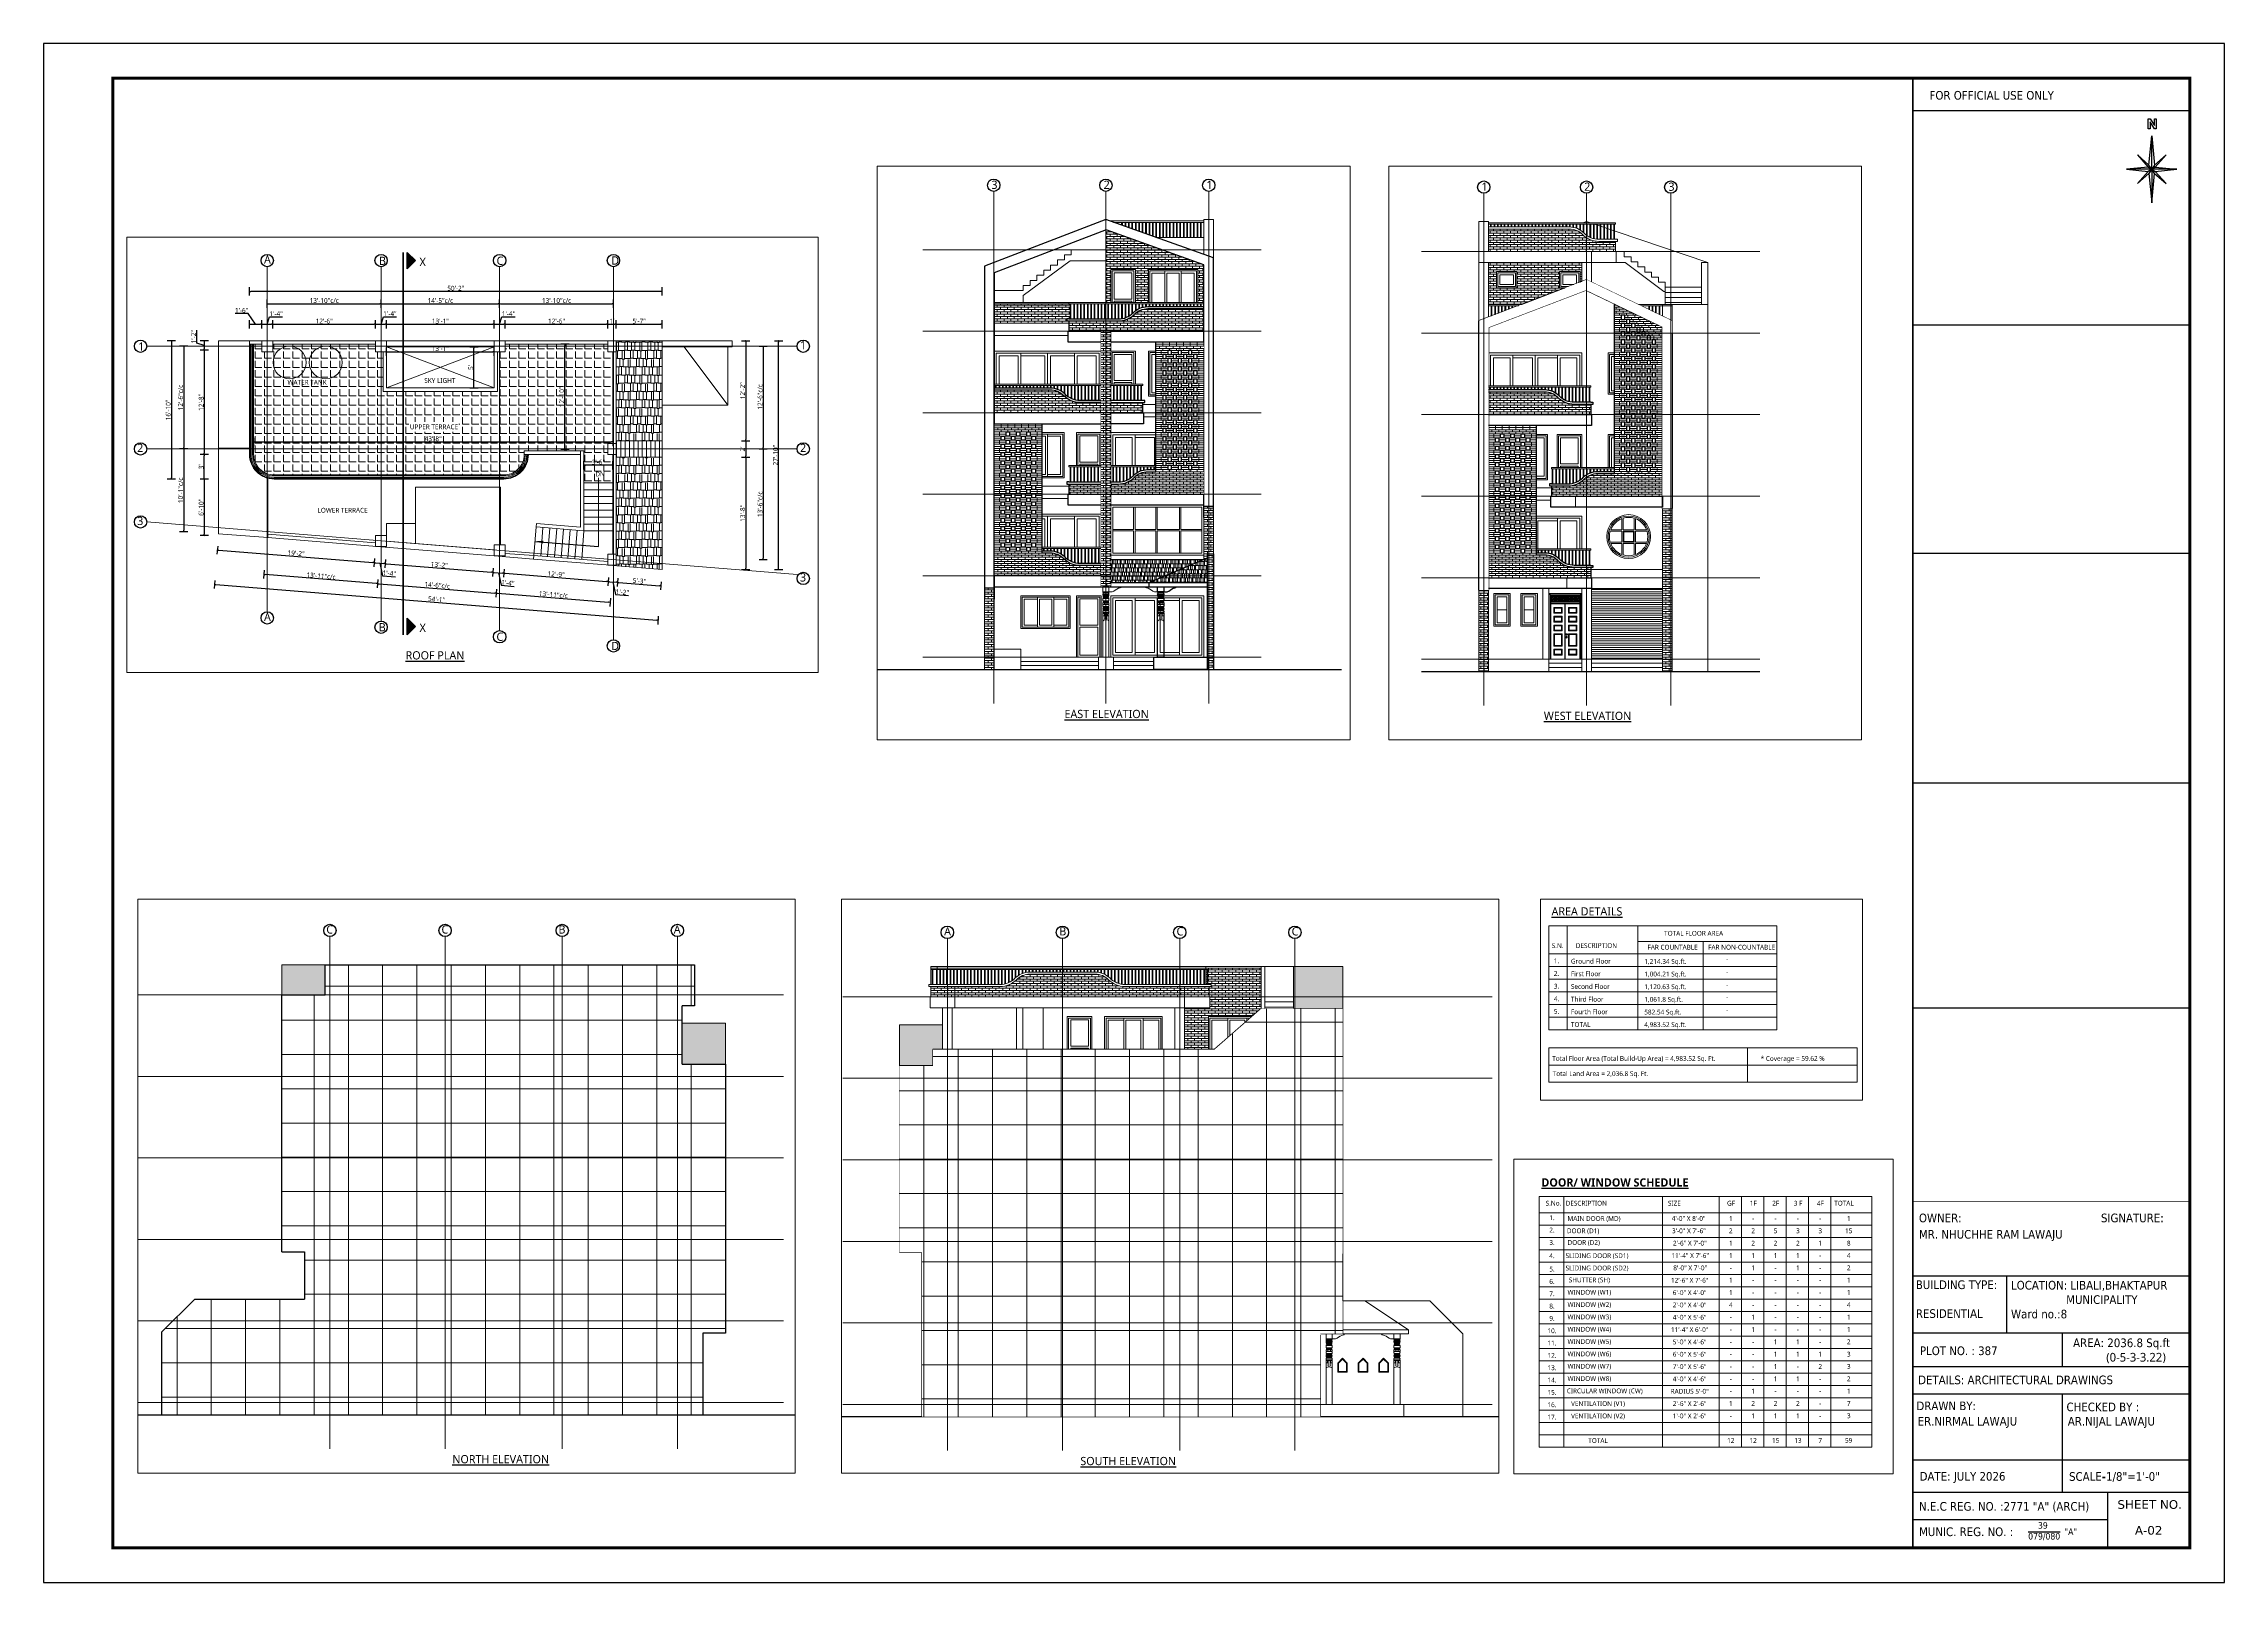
# Paper-space layout 'A2' of a CAD drawing. Header units: inches. Extents: x 0 to 33.2, y 0 to 23.4.
# The model-space entities are those that its viewports show. They can reach past a viewport. Long polylines and large blocks are cut down to what shows.
import ezdxf

# ---------------------------------------------------------------- set-up
doc = ezdxf.new("R2010")
doc.units = ezdxf.units.IN
doc.header["$LTSCALE"] = 25
doc.header["$MEASUREMENT"] = 0
doc.set_wipeout_variables(frame=1)
doc.header["$PDMODE"] = 3
for name, pattern in [('ACAD_ISO12W100', [21, 12, -3, 0, -3, 0, -3]), ('CENTER', [2, 1.25, -0.25, 0.25, -0.25]), ('CONTINU', [0]), ('DASHED', [0.75, 0.5, -0.25]), ('DASHED2', [0.375, 0.25, -0.125])]:
    doc.linetypes.add(name, pattern=pattern)
doc.layers.get('Defpoints').update_dxf_attribs({"color": 251})
for name, color, linetype, lineweight in [('AJ_carvings', 45, 'CONTINU', 0), ('Center line', 252, 'CENTER', 20), ('Column', 130, 'Continuous', 35), ('Dim-external', 151, 'Continuous', 9), ('Dim-internal', 150, 'Continuous', 9), ('Door-window', 40, 'Continuous', 15), ('Elevation1', 31, 'Continuous', 30), ('Elevation2', 212, 'Continuous', 20), ('Elevation3', 74, 'Continuous', 13), ('Furniture', 125, 'Continuous', 20), ('Hatch', 253, 'Continuous', 13), ('Railing', 153, 'Continuous', 18), ('Section line', 30, 'Continuous', 35), ('sill', 30, 'Continuous', 20), ('text window', 212, 'Continuous', 20), ('uncut wall', 15, 'Continuous', 20)]:
    doc.layers.add(name, color=color, linetype=linetype, lineweight=lineweight)
doc.layers.add('Text-external', color=7, linetype='Continuous')
doc.layers.add('Text-internal', color=7, linetype='Continuous')
doc.styles.add('caption 1in-8ft', font='trebuc.ttf', dxfattribs={"height": 12})
doc.styles.add('int text 1in-8ft', font='trebuc.ttf', dxfattribs={"height": 7})
doc.styles.add('veranda', font='verdana.ttf')
doc.dimstyles.new('dim 1in-8ft', dxfattribs={"dimtxt": 7, "dimasz": 2, "dimexe": 6, "dimexo": 6, "dimgap": 1, "dimtad": 1, "dimdec": 0, "dimzin": 0, "dimdsep": 46, "dimlunit": 4, "dimtxsty": 'int text 1in-8ft', "dimblk": 'DOT', "dimcen": 4, "dimdle": 6, "dimclrt": 7, "dimadec": 0, "dimazin": 0, "dimtfac": 1, "dimtdec": 0, "dimtofl": 0, "dimtmove": 0, "dimatfit": 3, "dimfxl": 6, "dimfxlon": 1, "dimtolj": 1, "dimtzin": 0, "dimarcsym": 0})
doc.dimstyles.new('dim 1in-8ft c-c', dxfattribs={"dimtxt": 7, "dimasz": 2, "dimexe": 6, "dimexo": 6, "dimgap": 1, "dimtad": 1, "dimdec": 0, "dimzin": 0, "dimdsep": 46, "dimlunit": 4, "dimtxsty": 'int text 1in-8ft', "dimblk": 'DOT', "dimcen": 4, "dimdle": 6, "dimclrt": 7, "dimadec": 0, "dimazin": 0, "dimtfac": 1, "dimtdec": 0, "dimtofl": 0, "dimtmove": 0, "dimatfit": 3, "dimfxl": 6, "dimfxlon": 1, "dimtolj": 1, "dimtzin": 0, "dimarcsym": 0})
pattern_1 = [(0, (21802.997, -3866.9672), (0, 3.33375), []), (90, (21802.997, -3866.967), (-5, 3.33375), [3.33375, -3.33375])]
pattern_2 = [(0, (21802.997, -5239.5953), (0, 3.33375), []), (90, (21802.997, -5239.5953), (-5, 3.33375), [3.33375, -3.33375])]
pattern_3 = [(0, (20742.6377, -3866.9672), (0, 3.33375), []), (90, (20742.6377, -3866.967), (-5, 3.33375), [3.33375, -3.33375])]
pattern_4 = [(0, (21802.997, -5239.595), (25.5, 12), [6, -5, 7, -3, 9, -4]), (0, (21808.997, -5239.095), (25.5, 12), [5, -19, 4, -6]), (0, (21820.997, -5240.345), (25.5, 12), [3, -31]), (90, (21802.997, -5239.595), (-8.5, 12), [11.5, -36.5]), (90, (21808.997, -5239.595), (-8.5, 12), [11.25, -36.75]), (90, (21813.997, -5239.595), (-8.5, 12), [10.5, -37.5]), (90, (21820.997, -5240.345), (-8.5, 12), [11.5, -36.5]), (90, (21823.997, -5240.345), (-8.5, 12), [11.5, -36.5]), (90, (21832.997, -5239.595), (-8.5, 12), [11, -37])]

# ---------------------------------------------------------------- blocks, each defined once
blk = doc.blocks.new('NAME P')
at = {"ltscale": 20}
for p, q in [((720.86, 567.89), (827.65, 567.89)), ((827.65, 485.07), (720.86, 485.07)), ((827.65, 397.01), (720.86, 397.01)), ((827.65, 308.43), (720.86, 308.43)), ((827.65, 221.6), (720.86, 221.6))]:
    blk.add_line(p, q, dxfattribs=at)
at = {"linetype": 'Continuous'}
for p, q in [((811.61, 560.88), (811.61, 564.75)), ((811.61, 564.75), (812.33, 564.75)), ((812.33, 564.75), (814.03, 562.1)), ((812.33, 563.55), (812.33, 560.88)), ((814.03, 560.88), (812.33, 563.55)), ((814.03, 562.1), (814.03, 564.75)), ((814.03, 564.75), (814.75, 564.75)), ((814.75, 564.75), (814.75, 560.88)), ((812.33, 560.88), (811.61, 560.88)), ((811.83, 546.87), (812.96, 558.16)), ((812.96, 558.16), (814.09, 546.87)), ((812.96, 545.26), (812.96, 558.16)), ((814.75, 560.88), (814.03, 560.88)), ((807.43, 550.79), (811.62, 546.1)), ((811.83, 546.87), (807.43, 550.79)), ((812.96, 545.26), (811.83, 546.87)), ((814.09, 546.87), (812.96, 545.26)), ((814.09, 546.87), (818.49, 550.79)), ((818.49, 550.79), (814.32, 546.1)), ((811.62, 546.1), (803.28, 545.26)), ((803.28, 545.26), (811.62, 544.42)), ((812.96, 545.26), (803.28, 545.26)), ((811.62, 544.42), (807.43, 539.72)), ((807.43, 539.72), (811.83, 543.64)), ((811.62, 546.1), (812.96, 545.26)), ((812.96, 545.26), (811.62, 544.42)), ((812.96, 545.26), (811.83, 543.64)), ((811.83, 543.64), (812.96, 532.35)), ((814.32, 546.1), (812.96, 545.26)), ((812.96, 545.26), (814.32, 544.42)), ((814.09, 543.64), (812.96, 545.26)), ((822.64, 545.26), (812.96, 545.26)), ((812.96, 545.26), (812.96, 532.35)), ((812.96, 532.35), (814.09, 543.64)), ((814.09, 543.64), (818.49, 539.72)), ((814.32, 546.1), (822.64, 545.26)), ((814.32, 544.42), (822.64, 545.26)), ((814.32, 544.42), (818.49, 539.72))]:
    blk.add_line(p, q, dxfattribs=at)
for p, q in [((720.86, 151.46), (720.86, 14.72)), ((827.65, 151.46), (827.65, 14.72)), ((720.86, 118.35), (827.65, 118.35)), ((757.04, 96.34), (757.04, 118.45)), ((720.86, 96.23), (827.65, 96.23)), ((778.44, 96.23), (778.44, 83.34)), ((720.86, 83.34), (827.65, 83.34)), ((720.86, 72.7), (827.65, 72.7)), ((778.44, 72.7), (778.44, 34.81)), ((720.86, 47.24), (827.65, 47.24)), ((720.86, 34.81), (827.65, 34.81)), ((795.97, 34.81), (795.97, 13.35)), ((795.97, 24.08), (720.86, 24.08))]:
    blk.add_line(p, q)
at = {"const_width": 1.11}
blk.add_lwpolyline([(827.65, 13.35), (827.65, 580.43), (26.7, 580.43), (26.7, 13.35)], close=True, dxfattribs=at)
for points, const_width in [([(720.86, 580.43), (720.86, 13.35)], 0.556), ([(720.86, 146.98), (827.65, 146.98)], 0.278)]:
    blk.add_lwpolyline(points, dxfattribs=dict(const_width=const_width))
at = {"layer": 'Defpoints'}
blk.add_lwpolyline([(0, 0), (841, 0), (841, 593.78), (0, 593.78)], close=True, dxfattribs=at)
at = {"style": 'veranda'}
blk.add_text('SHEET NO.', height=3.337, dxfattribs=at).set_placement((799.76, 28.39))
at = {"char_height": 3.3373, "attachment_point": 1, "style": 'veranda'}
for s, insert in [('{\\fTahoma|b0|i0|c0|p34;FOR OFFICIAL USE ONLY}', (727.29, 575.48)), ('{\\fTahoma|b0|i0|c0|p34;OWNER:}', (723.2, 142.29)), ('{\\fTahoma|b0|i0|c0|p34;SIGNATURE:}', (793.41, 142.29)), ('{\\fTahoma|b0|i0|c0|p34;BUILDING TYPE:\\P\\fTahoma|b1|i0|c0|p34;\\P\\fTahoma|b0|i0|c0|p34;RESIDENTIAL}', (722.01, 116.53)), ('{\\fTahoma|b0|i0|c0|p34;LOCATION: LIBALI,BHAKTAPUR \\P                 MUNICIPALITY\\PWard no.:8 }', (758.71, 116.34)), ('{\\fTahoma|b0|i0|c0|p34;DRAWN BY:}', (722.23, 69.79)), ('{\\fTahoma|b0|i0|c0|p34;CHECKED BY : }', (780.12, 69.36)), ('{\\fTahoma|b0|i0|c0|p34;DATE: JULY 2026 }', (723.47, 42.6)), ('{\\fTahoma|b0|i0|c0|p34;N.E.C REG. NO. :2771 "A" (ARCH) }', (723.25, 31)), ('{\\fTahoma|b0|i0|c0|p34;MUNIC. REG. NO. :  }', (723.25, 21.21))]:
    blk.add_mtext(s, dxfattribs=dict(at, insert=insert))
at = {"style": 'veranda'}
for s, insert, char_height, width, attachment_point in [('{\\fTahoma|b0|i0|c0|p34;MR. NHUCHHE RAM LAWAJU}', (723.2, 135.98), 3.3373, 63.1109, 1), ('\\pxqc;{\\fTahoma|b0|i0|c0|p34;AREA: 2036.8 Sq.ft\\P\\fTrebuchet MS|b0|i0|c0|p34;\\C0;          (0-5-3-3.22\\fTahoma|b0|i0|c0|p34;\\C256;)}', (777.28, 94.11), 3.3373, 48.147, 1), ('{\\fTahoma|b0|i0|c0|p34;PLOT NO. : 387}', (723.58, 91.05), 3.3373, 48.8774, 1), ('{\\fTahoma|b0|i0|c0|p34;DETAILS: ARCHITECTURAL DRAWINGS}', (722.9, 78.1), 3.3373, 90.1067, 4), ('{\\fTahoma|b0|i0|c0|p34;ER.NIRMAL LAWAJU}', (722.7, 63.85), 3.3373, 52.8645, 1), ('{\\fTahoma|b0|i0|c0|p34;AR.NIJAL LAWAJU}', (780.62, 63.85), 3.3373, 52.8645, 1), ('{\\fTahoma|b0|i0|c0|p34;    39\\P\\O079/080}', (765.34, 23.24), 2.5159, 9.7162, 1), ('{\\fTahoma|b0|i0|c0|p34;"A"}', (779.38, 20.84), 2.5159, 9.7162, 1)]:
    blk.add_mtext(s, dxfattribs=dict(at, insert=insert, char_height=char_height, width=width, attachment_point=attachment_point))
blk = doc.blocks.new('_Dot')
at = {"color": 0, "linetype": 'ByBlock', "lineweight": -2}
blk.add_line((-0.5, 0), (-1, 0), dxfattribs=at)
at = {"color": 0, "linetype": 'ByBlock', "const_width": 0.5}
blk.add_lwpolyline([(-0.25, 0, 1), (0.25, 0, 1)], format="xyb", close=True, dxfattribs=at)
blk = doc.blocks.new('grid')
at = {"layer": 'Center line'}
for p, q in [((1, 115), (1, -388.7)), ((167, 115), (167, -402.3)), ((340, 115), (340, -416.1)), ((506, 115), (506, -429.6)), ((-175, -1), (774, -1)), ((-175, -151), (774, -151)), ((774, -334.2), (-175, -257.6))]:
    blk.add_line(p, q, dxfattribs=at)
at = {"layer": 'Text-external'}
for centre in [(1, 124), (167, 124), (340, 124), (506, 124), (-184, -1), (783, -1), (-184, -151), (783, -151), (-184, -257.6), (783, -340), (1, -397.7), (167, -411.3), (340, -425.1), (506, -438.6)]:
    blk.add_circle(centre, 9, dxfattribs=at)
at = {"layer": 'Text-external', "char_height": 12, "attachment_point": 1, "style": 'caption 1in-8ft'}
for s, insert, width in [('A', (-3.8, 131.5), 130.167), ('B', (163.9, 129.6), 130.167), ('C', (335.5, 129.8), 130.167), ('D', (502.9, 130.1), 130.167), ('1', (-187.3, 4.6), 5.971), ('1', (778.2, 6.5), 130.167), ('2', (-188.8, -143.5), 7.718), ('2', (778.2, -143.5), 130.167), ('3', (-188.8, -250.1), 7.778), ('3', (778.2, -332.5), 130.167), ('A', (-3.8, -390.2), 130.167), ('B', (163.6, -405.3), 130.167), ('C', (335.3, -419.1), 130.167), ('D', (502.7, -432.6), 130.167)]:
    blk.add_mtext(s, dxfattribs=dict(at, insert=insert, width=width))
blk = doc.blocks.new('brick')
at = {"layer": 'uncut wall'}
blk.add_lwpolyline([(-5, 1.5), (5, 1.5), (5, -1.5), (-5, -1.5), (-5, 1.5)], dxfattribs=at)
blk = doc.blocks.new('MD')
at = {"layer": 'Door-window', "linetype": 'Continuous'}
h = blk.add_hatch(dxfattribs=at)
h.set_pattern_fill('ANSI37', color=256, scale=15)
h.set_pattern_definition([(45, (-2303.7678, 3007.9814), (-1.3258252, 1.3258252), []), (135, (-2303.7678, 3007.9814), (-1.3258252, -1.3258252), [])])
h.paths.add_polyline_path([(-2.7, 93.3), (-45, 93.3), (-45, 84), (-2.7, 84)])
for p, q in [((-48, 0), (-48, 96)), ((-48, 96), (0, 96)), ((-47.3, 95.6), (-47.4, 95.7)), ((-47.4, 0), (-47.4, 95.7)), ((-47.4, 95.7), (-0.3, 95.7)), ((-45, 93.3), (-47.4, 95.7)), ((-2.7, 93.3), (-0.3, 95.7)), ((-0.4, 95.6), (-0.3, 95.7)), ((-0.3, 95.7), (-0.3, 0.3)), ((0, 96), (0, 0)), ((-45.8, 0), (-45.8, 94.1)), ((-45.8, 94.1), (-1.8, 94.1)), ((-45.6, 0), (-45.6, 93.8)), ((-45.6, 93.8), (-2.1, 93.8)), ((-45, 0), (-45, 93.3)), ((-45, 93.3), (-2.7, 93.3)), ((-2.7, 84), (-45, 84)), ((-2.7, 83.5), (-45, 83.5)), ((-2.7, 81.5), (-45, 81.5)), ((-2.7, 81), (-45, 81)), ((-40.7, 75.4), (-40.7, 67)), ((-40.7, 75.4), (-28.8, 75.4)), ((-40.7, 67), (-28.8, 67)), ((-29.7, 74.3), (-39.8, 74.3)), ((-39.8, 68), (-39.8, 74.3)), ((-29.7, 68), (-39.8, 68)), ((-29.7, 74.3), (-29.7, 68)), ((-28.8, 67), (-28.8, 75.4)), ((-24.9, 81), (-24.9, 0)), ((-24, 81), (-24, 0)), ((-19.2, 67), (-19.2, 75.4)), ((-7.3, 75.4), (-19.2, 75.4)), ((-7.3, 67), (-19.2, 67)), ((-18.3, 74.3), (-18.3, 68)), ((-18.3, 74.3), (-8.2, 74.3)), ((-18.3, 68), (-8.2, 68)), ((-8.2, 68), (-8.2, 74.3)), ((-7.3, 75.4), (-7.3, 67)), ((-2.7, 93.3), (-2.7, 0)), ((-2.1, 93.8), (-2.1, 0)), ((-1.8, 94.1), (-1.8, 0)), ((-40.7, 62.7), (-40.7, 54.3)), ((-28.8, 62.7), (-40.7, 62.7)), ((-40.7, 54.3), (-28.8, 54.3)), ((-40.7, 41.5), (-40.7, 49.9)), ((-40.7, 49.9), (-28.8, 49.9)), ((-40.7, 41.5), (-28.8, 41.5)), ((-40.7, 18.9), (-40.7, 37.2)), ((-40.7, 37.2), (-28.8, 37.2)), ((-29.7, 61.6), (-39.8, 61.6)), ((-39.8, 55.3), (-39.8, 61.6)), ((-29.7, 55.3), (-39.8, 55.3)), ((-29.7, 48.9), (-39.8, 48.9)), ((-39.8, 42.6), (-39.8, 48.9)), ((-29.7, 42.6), (-39.8, 42.6)), ((-39.8, 19.9), (-39.8, 36.2)), ((-29.7, 36.2), (-39.8, 36.2)), ((-29.7, 61.6), (-29.7, 55.3)), ((-29.7, 48.9), (-29.7, 42.6)), ((-29.7, 36.2), (-29.7, 19.9)), ((-28.8, 54.3), (-28.8, 62.7)), ((-28.8, 41.5), (-28.8, 49.9)), ((-28.8, 18.9), (-28.8, 37.2)), ((-23.1, 36.7), (-23.2, 36.4)), ((-23.2, 36.4), (-23.2, 36.2)), ((-23.2, 36.2), (-23.2, 35.9)), ((-23.2, 35.9), (-23.1, 35.6)), ((-23.1, 32.6), (-23.2, 32.3)), ((-23.2, 32.3), (-23.2, 32)), ((-23.2, 32), (-23.2, 31.7)), ((-22.9, 36.9), (-23.1, 36.7)), ((-23.1, 35.6), (-22.9, 35.4)), ((-22.9, 32.8), (-23.1, 32.6)), ((-23, 36.4), (-22.9, 36.6)), ((-23, 36.2), (-23, 36.4)), ((-23, 35.9), (-23, 36.2)), ((-22.9, 35.7), (-23, 35.9)), ((-23, 32.3), (-22.9, 32.5)), ((-23, 32), (-23, 32.3)), ((-23, 31.8), (-23, 32)), ((-22.7, 37.1), (-22.9, 36.9)), ((-22.9, 36.6), (-22.8, 36.8)), ((-22.8, 35.5), (-22.9, 35.7)), ((-22.9, 35.4), (-22.7, 35.2)), ((-22.7, 33), (-22.9, 32.8)), ((-22.9, 32.5), (-22.8, 32.6)), ((-22.8, 36.8), (-22.6, 36.9)), ((-22.6, 35.4), (-22.8, 35.5)), ((-22.8, 32.6), (-22.6, 32.8)), ((-22.5, 37.2), (-22.7, 37.1)), ((-22.7, 36.3), (-22.6, 36.4)), ((-22.7, 36.2), (-22.7, 36.3)), ((-22.7, 36), (-22.7, 36.2)), ((-22.6, 35.9), (-22.7, 36)), ((-22.7, 35.2), (-22.5, 35.1)), ((-22.5, 33.1), (-22.7, 33)), ((-22.7, 32.2), (-22.6, 32.3)), ((-22.7, 32), (-22.7, 32.2)), ((-22.7, 31.9), (-22.7, 32)), ((-22.6, 31.8), (-22.7, 31.9)), ((-22.6, 36.9), (-22.4, 37)), ((-22.6, 36.4), (-22.5, 36.5)), ((-22.5, 35.8), (-22.6, 35.9)), ((-22.4, 35.3), (-22.6, 35.4)), ((-22.6, 32.8), (-22.4, 32.9)), ((-22.6, 32.3), (-22.5, 32.4)), ((-22.2, 37.2), (-22.5, 37.2)), ((-22.5, 36.6), (-22.3, 36.7)), ((-22.5, 36.5), (-22.5, 36.6)), ((-22.5, 35.7), (-22.5, 35.8)), ((-22.3, 35.7), (-22.5, 35.7)), ((-22.5, 35.1), (-22.2, 35.1)), ((-22.2, 33.1), (-22.5, 33.1)), ((-22.5, 32.5), (-22.3, 32.5)), ((-22.5, 32.4), (-22.5, 32.5)), ((-22.4, 37), (-22.2, 37)), ((-22.2, 35.3), (-22.4, 35.3)), ((-22.4, 32.9), (-22.2, 32.9)), ((-22.3, 36.7), (-22.2, 36.7)), ((-22.2, 35.6), (-22.3, 35.7)), ((-22.3, 32.5), (-22.2, 32.5)), ((-22.3, 32.3), (-22.3, 31.6)), ((-22.1, 32.3), (-22.3, 32.3)), ((-22, 37.2), (-22.2, 37.2)), ((-22.2, 37), (-22, 37)), ((-22.2, 36.7), (-21.9, 36.7)), ((-22.1, 35.7), (-22.2, 35.6)), ((-22, 35.3), (-22.2, 35.3)), ((-22.2, 35.1), (-22, 35.1)), ((-22, 33.1), (-22.2, 33.1)), ((-22.2, 32.9), (-22, 32.9)), ((-22.2, 32.5), (-22.1, 32.5)), ((-22.1, 35.7), (-22, 35.7)), ((-22.1, 32.5), (-22, 32.5)), ((-22.1, 31.6), (-22.1, 32.3)), ((-21.7, 37.1), (-22, 37.2)), ((-22, 37), (-21.8, 36.9)), ((-22, 35.7), (-21.8, 35.7)), ((-21.8, 35.4), (-22, 35.3)), ((-22, 35.1), (-21.7, 35.2)), ((-21.7, 33), (-22, 33.1)), ((-22, 32.9), (-21.8, 32.8)), ((-22, 32.5), (-21.9, 32.4)), ((-21.9, 36.7), (-21.6, 36.7)), ((-21.9, 32.4), (-21.8, 32.3)), ((-21.8, 36.9), (-21.7, 36.8)), ((-21.8, 35.7), (-21.7, 35.8)), ((-21.7, 35.5), (-21.8, 35.4)), ((-21.8, 32.8), (-21.7, 32.6)), ((-21.8, 32.3), (-21.8, 32.2)), ((-21.8, 32.2), (-21.8, 32)), ((-21.8, 32), (-21.8, 31.9)), ((-21.8, 31.9), (-21.8, 31.8)), ((-21.5, 36.9), (-21.7, 37.1)), ((-21.7, 36.8), (-21.6, 36.7)), ((-21.7, 35.8), (-21.6, 35.8)), ((-21.6, 35.7), (-21.7, 35.5)), ((-21.7, 35.2), (-21.5, 35.4)), ((-21.5, 32.8), (-21.7, 33)), ((-21.7, 32.6), (-21.6, 32.5)), ((-21.6, 36.7), (-21.6, 36.7)), ((-21.6, 36.7), (-21.4, 36.7)), ((-21.5, 35.8), (-21.6, 35.7)), ((-21.6, 35.8), (-21.5, 35.8)), ((-21.6, 32.5), (-21.5, 32.3)), ((-21.4, 36.7), (-21.5, 36.9)), ((-21.5, 35.8), (-21.4, 35.8)), ((-21.5, 35.4), (-21.4, 35.6)), ((-21.4, 32.6), (-21.5, 32.8)), ((-21.5, 32.3), (-21.5, 32)), ((-21.5, 32), (-21.5, 31.8)), ((-21.4, 36.7), (-21.4, 36.7)), ((-21.4, 36.7), (-21.3, 36.7)), ((-21.4, 35.6), (-21.3, 35.8)), ((-21.4, 35.8), (-21.3, 35.8)), ((-21.3, 32.3), (-21.4, 32.6)), ((-21.3, 36.7), (-21, 36.6)), ((-21.3, 35.9), (-21.1, 35.9)), ((-21.3, 35.8), (-21.3, 35.9)), ((-21.3, 32), (-21.3, 32.3)), ((-21.3, 31.7), (-21.3, 32)), ((-21.1, 35.9), (-21, 35.9)), ((-21, 36.6), (-20.8, 36.6)), ((-21, 35.9), (-20.9, 35.9)), ((-20.9, 35.9), (-20.8, 35.9)), ((-20.8, 36.6), (-20.7, 36.6)), ((-20.8, 35.9), (-20.7, 35.9)), ((-20.7, 36.6), (-20.4, 36.6)), ((-20.7, 35.9), (-20.6, 35.9)), ((-20.6, 35.9), (-20.4, 36)), ((-20.4, 36.6), (-20.1, 36.6)), ((-20.3, 36), (-20.4, 36)), ((-20, 36), (-20.3, 36)), ((-20.1, 36.6), (-19.8, 36.5)), ((-19.9, 36), (-20, 36)), ((-19.7, 36), (-19.9, 36)), ((-19.8, 36.5), (-19.6, 36.5)), ((-19.5, 36), (-19.7, 36)), ((-19.6, 36.5), (-19.3, 36.5)), ((-19.2, 36), (-19.5, 36)), ((-19.3, 36.5), (-19, 36.4)), ((-19.2, 54.3), (-19.2, 62.7)), ((-19.2, 62.7), (-7.3, 62.7)), ((-7.3, 54.3), (-19.2, 54.3)), ((-19.2, 41.5), (-19.2, 49.9)), ((-7.3, 49.9), (-19.2, 49.9)), ((-7.3, 41.5), (-19.2, 41.5)), ((-19.2, 18.9), (-19.2, 37.2)), ((-7.3, 37.2), (-19.2, 37.2)), ((-18.9, 36), (-19.2, 36)), ((-19, 36.4), (-18.7, 36.4)), ((-18.7, 35.9), (-18.9, 36)), ((-18.7, 36.4), (-18.6, 36.4)), ((-18.6, 36), (-18.7, 35.9)), ((-18.6, 36.4), (-18.6, 36.3)), ((-18.6, 36.3), (-18.6, 36.3)), ((-18.6, 36.3), (-18.5, 36.2)), ((-18.5, 36.1), (-18.6, 36)), ((-18.6, 36), (-18.6, 36)), ((-18.6, 36), (-18.6, 36)), ((-18.5, 36.2), (-18.5, 36.2)), ((-18.5, 36.2), (-18.5, 36.1)), ((-18.5, 36.2), (-18.5, 36.2)), ((-18.5, 36.2), (-18.5, 36.2)), ((-18.5, 36.1), (-18.5, 36.1)), ((-18.3, 61.6), (-18.3, 55.3)), ((-18.3, 61.6), (-8.2, 61.6)), ((-18.3, 55.3), (-8.2, 55.3)), ((-18.3, 48.9), (-8.2, 48.9)), ((-18.3, 48.9), (-18.3, 42.6)), ((-18.3, 42.6), (-8.2, 42.6)), ((-18.3, 36.2), (-18.3, 19.9)), ((-18.3, 36.2), (-8.2, 36.2)), ((-8.2, 55.3), (-8.2, 61.6)), ((-8.2, 42.6), (-8.2, 48.9)), ((-8.2, 19.9), (-8.2, 36.2)), ((-7.3, 62.7), (-7.3, 54.3)), ((-7.3, 41.5), (-7.3, 49.9)), ((-7.3, 18.9), (-7.3, 37.2)), ((-40.7, 18.9), (-28.8, 18.9)), ((-40.7, 14.6), (-28.8, 14.6)), ((-40.7, 14.6), (-40.7, 6.1)), ((-40.7, 6.1), (-28.8, 6.1)), ((-29.7, 19.9), (-39.8, 19.9)), ((-29.7, 13.5), (-39.8, 13.5)), ((-39.8, 13.5), (-39.8, 7.2)), ((-29.7, 7.2), (-39.8, 7.2)), ((-29.7, 13.5), (-29.7, 7.2)), ((-28.8, 6.1), (-28.8, 14.6)), ((-23.2, 31.7), (-23.1, 31.5)), ((-23.1, 31.5), (-22.9, 31.3)), ((-22.9, 31.6), (-23, 31.8)), ((-22.8, 31.4), (-22.9, 31.6)), ((-22.9, 31.3), (-22.7, 31.1)), ((-22.6, 31.3), (-22.8, 31.4)), ((-22.7, 31.1), (-22.5, 31)), ((-22.5, 31.7), (-22.6, 31.8)), ((-22.4, 31.2), (-22.6, 31.3)), ((-22.5, 31.6), (-22.5, 31.7)), ((-22.3, 31.5), (-22.5, 31.6)), ((-22.5, 31), (-22.2, 30.9)), ((-22.2, 31.2), (-22.4, 31.2)), ((-22.3, 31.6), (-22.1, 31.6)), ((-22.2, 31.5), (-22.3, 31.5)), ((-22.1, 31.5), (-22.2, 31.5)), ((-22, 31.2), (-22.2, 31.2)), ((-22.2, 30.9), (-22, 31)), ((-22, 31.6), (-22.1, 31.5)), ((-21.9, 31.7), (-22, 31.6)), ((-21.8, 31.3), (-22, 31.2)), ((-22, 31), (-21.7, 31.1)), ((-21.8, 31.8), (-21.9, 31.7)), ((-21.7, 31.4), (-21.8, 31.3)), ((-21.6, 31.6), (-21.7, 31.4)), ((-21.7, 31.1), (-21.5, 31.3)), ((-21.5, 31.8), (-21.6, 31.6)), ((-21.5, 31.3), (-21.4, 31.5)), ((-21.4, 31.5), (-21.3, 31.7)), ((-7.3, 18.9), (-19.2, 18.9)), ((-19.2, 6.1), (-19.2, 14.6)), ((-7.3, 14.6), (-19.2, 14.6)), ((-7.3, 6.1), (-19.2, 6.1)), ((-18.3, 19.9), (-8.2, 19.9)), ((-18.3, 13.5), (-18.3, 7.2)), ((-18.3, 13.5), (-8.2, 13.5)), ((-18.3, 7.2), (-8.2, 7.2)), ((-8.2, 13.5), (-8.2, 7.2)), ((-7.3, 14.6), (-7.3, 6.1))]:
    blk.add_line(p, q, dxfattribs=at)
blk = doc.blocks.new('sdoor')
at = {"layer": 'Door-window'}
for p, q in [((35.5, 87), (35.5, 3)), ((68, 3), (68, 87)), ((100.5, 87), (100.5, 3))]:
    blk.add_line(p, q, dxfattribs=at)
for points in [[(136, 90), (0, 90), (0, 0), (136, 0)], [(133, 87), (3, 87), (3, 3), (133, 3)], [(7, 83), (31.5, 83), (31.5, 7), (7, 7)], [(64, 83), (35.5, 83), (35.5, 7), (64, 7)], [(72, 83), (100.5, 83), (100.5, 7), (72, 7)], [(129, 83), (104.5, 83), (104.5, 7), (129, 7)]]:
    blk.add_lwpolyline(points, close=True, dxfattribs=at)
blk = doc.blocks.new('WIN')
at = {"layer": 'Door-window'}
for p, q in [((24, 64), (24, 2)), ((48, 64), (48, 2))]:
    blk.add_line(p, q, dxfattribs=at)
for points in [[(0, 66), (72, 66), (72, 0), (0, 0)], [(2, 64), (70, 64), (70, 2), (2, 2)], [(45, 5), (27, 5), (27, 61), (45, 61)]]:
    blk.add_lwpolyline(points, close=True, dxfattribs=at)
for points in [[(24, 5), (5, 5), (5, 61), (24, 61)], [(48, 61), (67, 61), (67, 5), (48, 5)]]:
    blk.add_lwpolyline(points, dxfattribs=at)
blk = doc.blocks.new('DWE')
at = {"layer": 'Door-window', "linetype": 'Continuous', "ltscale": 10}
for p, q in [((-5, 47), (-31, 47)), ((-5, 44), (-31, 44))]:
    blk.add_line(p, q, dxfattribs=at)
for points in [[(-36, 0), (-36, 90), (0, 90), (0, 0)], [(-34, 0), (-34, 88), (-2, 88), (-2, 0)], [(-31, 47), (-31, 85.2), (-5, 85.2), (-5, 47)], [(-5, 44), (-5, 3), (-31, 3), (-31, 44)]]:
    blk.add_lwpolyline(points, dxfattribs=at)
blk = doc.blocks.new('dde')
at = {"layer": 'Door-window'}
for p, q in [((-102.5, 70), (-102.5, 37.5)), ((-100.5, 70), (-100.5, 37.5)), ((-70, 37.5), (-70, 70)), ((-68, 37.5), (-68, 70)), ((-35.5, 70), (-35.5, 37.5)), ((-33.5, 70), (-33.5, 37.5)), ((-133, 37.5), (-102.5, 37.5)), ((-133, 35.5), (-102.5, 35.5)), ((-102.5, 35.5), (-102.5, 3)), ((-100.5, 37.5), (-70, 37.5)), ((-100.5, 35.5), (-70, 35.5)), ((-100.5, 35.5), (-100.5, 3)), ((-70, 3), (-70, 35.5)), ((-68, 37.5), (-35.5, 37.5)), ((-68, 3), (-68, 35.5)), ((-68, 35.5), (-35.5, 35.5)), ((-35.5, 35.5), (-35.5, 3)), ((-33.5, 37.5), (-3, 37.5)), ((-33.5, 35.5), (-3, 35.5)), ((-33.5, 35.5), (-33.5, 3))]:
    blk.add_line(p, q, dxfattribs=at)
for points in [[(-136, 73), (0, 73), (0, 0), (-136, 0)], [(-133, 70), (-3, 70), (-3, 3), (-133, 3)]]:
    blk.add_lwpolyline(points, close=True, dxfattribs=at)
blk = doc.blocks.new('sd1')
at = {"layer": 'Door-window'}
for p, q in [((-116.9, 87), (-116.9, 3)), ((-78, 3), (-78, 87)), ((-39, 87), (-39, 3))]:
    blk.add_line(p, q, dxfattribs=at)
for points in [[(0, 90), (-155.9, 90), (-155.9, 0), (0, 0)], [(-3, 87), (-152.9, 87), (-152.9, 3), (-3, 3)], [(-148.9, 83), (-120.9, 83), (-120.9, 7), (-148.9, 7)], [(-82, 83), (-116.9, 83), (-116.9, 7), (-82, 7)], [(-74, 83), (-39, 83), (-39, 7), (-74, 7)], [(-7, 83), (-35, 83), (-35, 7), (-7, 7)]]:
    blk.add_lwpolyline(points, close=True, dxfattribs=at)
blk = doc.blocks.new('np')
blk.add_line((4.5, 95.8), (-4.5, 95.8))
blk.add_lwpolyline([(4.5, 0), (-4.5, 0), (-4.5, 64.5, -0.180132), (-3.8, 65.2, -0.589533), (-3.8, 67.7), (-3.8, 67.7), (-3.1, 68.1, -0.496968), (-3.1, 73.8), (-3.8, 73.8), (-3.8, 74.2, -0.512377), (-3.8, 77.1), (-4.5, 77.1), (-4.5, 79.6, -0.213808), (-3.1, 81, -0.296846), (-4.5, 82.5), (-4.5, 82.5), (-4.5, 86.1), (-4.5, 86.1), (-4.1, 86.1), (-4.1, 86.8), (-3.4, 87.2, -0.078196), (-4.5, 92.9, -0.322396), (-3.4, 94.4, -0.418192), (-4.5, 95.4), (-4.5, 95.8), (-4.5, 95.8), (-4.5, 103), (4.5, 103), (4.5, 95.8), (4.5, 95.8), (4.5, 95.4, -0.418192), (3.4, 94.4, -0.322396), (4.5, 92.9, -0.075017), (3.4, 87.2), (3.4, 87.2), (4.1, 86.8), (4.1, 86.1), (4.5, 86.1), (4.5, 86.1), (4.5, 82.5, -0.296846), (3.1, 81, -0.213808), (4.5, 79.6, -0.063738), (4.5, 79.6, -0.213808), (4.5, 79.6), (4.5, 77.1), (3.8, 77.1, -0.512377), (3.8, 74.2), (3.8, 73.8), (3.1, 73.8, -0.496968), (3.1, 68.1), (3.8, 67.7), (3.8, 67.7, -0.589533), (3.8, 65.2, -0.180132), (4.5, 64.5)], format="xyb", close=True)
at = {"layer": 'AJ_carvings'}
for p, q in [((-4.5, 92.9), (4.5, 92.9)), ((4.5, 92.9), (-4.5, 92.9)), ((-1.9, 56.4), (-1.5, 56.7)), ((-1.5, 56.7), (-1.5, 62.6)), ((1.5, 62.6), (1.5, 56.7)), ((1.5, 56.7), (1.9, 56.4))]:
    blk.add_line(p, q, dxfattribs=at)
for points in [[(-4.5, 95.8), (4.5, 95.8)], [(-4.5, 82.5), (4.5, 82.5)], [(-4.5, 79.6), (4.5, 79.6)], [(-4.1, 86.8), (4.1, 86.8)], [(-4.1, 86.1), (4.1, 86.1)], [(-3.8, 77.1), (3.8, 77.1)], [(-3.8, 74.2), (3.8, 74.2)], [(3.8, 74.2), (-3.8, 74.2)], [(-3.8, 67.7), (3.8, 67.7)], [(-3.8, 65.2), (3.8, 65.2)], [(-3.4, 94.4), (3.4, 94.4)], [(-3.4, 87.2), (3.4, 87.2)], [(-3.1, 72.9), (-3.3, 73.6)], [(-3.1, 69), (-3.3, 68.3)], [(-3.1, 81), (3.1, 81)], [(3.1, 73.8), (-3.1, 73.8)], [(-3.1, 73.8), (3.1, 73.8)], [(-3.1, 72.9), (-2.3, 73.8), (-1.7, 72.9), (-0.7, 73.8), (0.1, 72.9), (0.8, 73.8), (1.8, 72.9), (2.5, 73.8), (3.2, 72.9)], [(-3.1, 69), (-2.3, 68.1), (-1.7, 69), (-0.7, 68.1), (0.1, 69), (0.8, 68.1), (1.8, 69), (2.5, 68.1), (3.2, 69)], [(-3.1, 68.1), (3.1, 68.1)], [(-1.9, 79.6), (-1.9, 77.1)], [(0, 92.2), (0, 87.3)], [(1.9, 79.6), (1.9, 77.1)], [(3.2, 72.9), (3.3, 73.6)], [(3.2, 69), (3.3, 68.3)], [(-4.5, 60.5), (-1.9, 60.5)], [(-2.2, 62.7), (-2.2, 60.5)], [(-1.9, 62.7), (-1.9, 60.5)], [(1.9, 62.7), (1.9, 60.5)], [(1.9, 60.5), (4.5, 60.5)], [(2.2, 62.7), (2.2, 60.5)]]:
    blk.add_lwpolyline(points, dxfattribs=at)
for points in [[(-4.2, 92.1, 0.176445), (-4.5, 92.9, 0.460279)], [(-4.2, 91.9, 0.16686), (-4.5, 92.6, 0.175689)], [(-4.2, 91.6, 0.111921), (-4.5, 92.3, 0.130853)], [(-4.2, 92.2, -0.273245), (-3.8, 92.9, -0.148756), (-3.3, 92.2, 0.122173)], [(-4.2, 91.9, -0.161047), (-3.8, 92.7, -0.161666), (-3.3, 91.9, -0.102899)], [(-4.2, 91.6, -0.059431), (-3.8, 92.4, -0.083669), (-3.3, 91.5, -0.089752)], [(-3.4, 87.2, -0.112166), (-4.2, 92.2, 0.740421)], [(-3.1, 87.2, -0.070486), (-3.8, 92.9, 0.740421)], [(-2.5, 87.3, -0.112109), (-3, 87.2, -0.05109), (-3.1, 87.2, 0.027967), (-3.4, 87.2)], [(-3.3, 92.2, -0.122173), (-2.5, 92.9, -0.122173), (-1.8, 92.2, 0.122173)], [(-3.3, 91.9, -0.019283), (-2.5, 92.7, -0.056523), (-1.8, 91.9, 0.056523)], [(-3.3, 91.5, -0.029219), (-2.6, 92.4, -0.086704), (-1.8, 91.5, 0.086704)], [(-2.5, 87.3, -0.080174), (-3.3, 92.2, 7.691396)], [(-2, 87.2, -0.075915), (-2.5, 92.9, 7.691396)], [(-2, 87.2, -0.170488), (-2.5, 87.3, -0.166507)], [(-2, 87.2, 0.067735), (-1.4, 87.3)], [(-1.8, 92.2, -0.075168), (-0.9, 92.9, -0.168325), (0, 92.2, 0.168325)], [(-1.8, 91.9, -0.014075), (-0.9, 92.7)], [(-1.8, 91.5, 0.002111), (-1, 92.4)], [(-1.4, 87.3, -0.066863), (-1.8, 92.2, -2.13599)], [(-1, 87.2, -0.051217), (-1.4, 87.3, -0.093368)], [(-0.9, 87.2, -0.059294), (-0.9, 92.9, -2.13599)], [(0, 91.6, 0.091314), (-1, 92.4)], [(-1, 87.2, 0.071569), (0, 87.3, 0.093368)], [(0, 91.9, 0.111757), (-0.9, 92.7)], [(0, 92.2, -0.168325), (0.9, 92.9, -0.075168), (1.8, 92.2, 0.075168)], [(0, 91.9, -0.099672), (0.9, 92.7, -0.03125), (1.8, 91.9, 0.022406)], [(0, 91.6, -0.079561), (1, 92.4, -0.015137), (1.8, 91.5, 0.015137)], [(1, 87.2, -0.075105), (0, 87.3, -0.093368)], [(0.9, 87.2, 0.059294), (0.9, 92.9, 2.13599)], [(1, 87.2, 0.051217), (1.5, 87.3, 0.093368)], [(1.5, 87.3, 0.066897), (1.8, 92.2, 2.13599)], [(2.1, 87.2, -0.065715), (1.5, 87.3, 1.313826)], [(3.3, 92.2, 0.122173), (2.5, 92.9, 0.122173), (1.8, 92.2, -0.122173)], [(3.3, 91.9, 0.031128), (2.6, 92.7, 0.056523), (1.8, 91.9, -0.056523)], [(3.3, 91.5, 0.044649), (2.6, 92.4, 0.086704), (1.8, 91.5, -0.086704)], [(2.1, 87.2, 0.075955), (2.5, 92.9, -7.691396)], [(2.1, 87.2, 0.017511), (2.4, 87.2, 0.017511)], [(2.4, 87.2, 0.100422), (3.3, 92.2, -7.691396)], [(2.4, 87.2, 0.100422), (3.3, 92.2, -7.691396)], [(2.4, 87.2, 0.036822), (2.7, 87.2, 0.230111), (3, 87.3, 0.103703), (3.4, 87.2)], [(3, 87.3, 0.112749), (3.8, 92.9, -0.740421)], [(3.2, 87.2, 0.123379), (4.2, 92.2, -0.740421)], [(4.2, 92.2, 0.273245), (3.8, 92.9, 0.148756), (3.3, 92.2, -0.122173)], [(4.2, 91.9, 0.167001), (3.8, 92.7, 0.152123), (3.3, 91.9, 0.102899)], [(4.2, 91.6, 0.072838), (3.8, 92.4, 0.066687), (3.3, 91.5, 0.089752)], [(4.2, 92.1, -0.17205), (4.5, 92.9, -0.17205)], [(4.2, 91.9, -0.161627), (4.5, 92.6, -0.161627)], [(4.2, 91.6, -0.106568), (4.5, 92.3, -0.106568)]]:
    blk.add_lwpolyline(points, format="xyb", dxfattribs=at)
for centre, radius, start, end in [((-3.7, 62.7), 1.8, 0, 117.6757), ((-3.7, 62.7), 1.44, 0, 125.4915), ((-7.5, 71.1), 3.66, 358.767, 22.5019), ((-7.5, 70.9), 3.66, 337.4981, 1.233), ((-3.8, 71), 0.0806, 207.018, 332.982), ((-3.8, 70.9), 0.0806, 27.018, 152.982), ((39.7, 70.6), 43.5, 176.5461, 179.4582), ((39.7, 71.4), 43.5, 180.5418, 183.4539), ((-0.7, 70.9), 3.01, 143.432, 178.4106), ((-0.7, 71), 3.01, 181.5894, 216.568), ((-5, 71.2), 2.39, 355.2075, 39.2489), ((-5, 70.7), 2.39, 320.7511, 4.7925), ((11.3, 71.4), 13.8, 169.8236, 181.8382), ((-2.5, 71), 0.0806, 207.018, 332.982), ((-2.5, 70.9), 0.0806, 27.018, 152.982), ((11.3, 70.5), 13.8, 178.1618, 190.1764), ((-0.3, 71), 2.22, 131.4295, 181.5034), ((-0.3, 70.9), 2.22, 178.4966, 228.5705), ((0, 82.9), 1.87, 191.9334, 258.0666), ((0.5, 78.7), 2.49, 110.8628, 159.1372), ((0, 62.6), 1.86, 1.9653, 178.0347), ((-3.2, 71), 2.24, 359.2785, 48.6789), ((-3.2, 70.9), 2.24, 311.3211, 0.7215), ((0, 62.6), 1.5, 1.9653, 178.0347), ((-0.9, 71), 0.0806, 207.018, 332.982), ((-0.9, 70.9), 0.0806, 27.018, 152.982), ((17.7, 71.3), 18.6, 172.2713, 181.1887), ((17.7, 70.6), 18.6, 178.8113, 187.7287), ((1.5, 71), 2.29, 130.0372, 178.8572), ((1.5, 71), 2.29, 181.1428, 229.9628), ((-1.5, 70.9), 2.3, 1.4955, 50.1986), ((-1.5, 71), 2.3, 309.8014, 358.5045), ((0, 82.9), 1.87, 281.9334, 348.0666), ((-0.5, 78.7), 2.49, 20.8628, 69.1372), ((-34.6, 70.6), 35.5, 0.6232, 5.2763), ((0.9, 71), 0.0806, 207.018, 332.982), ((0.9, 70.9), 0.0806, 27.018, 152.982), ((-34.6, 71.4), 35.5, 354.7237, 359.3768), ((3.2, 71.1), 2.22, 131.4295, 181.5034), ((3.2, 70.9), 2.22, 178.4966, 228.5705), ((0.2, 71), 2.24, 359.2785, 48.6789), ((0.2, 70.9), 2.24, 311.3211, 0.7215), ((3.7, 62.7), 1.8, 62.3243, 180), ((3.7, 62.7), 1.44, 54.5085, 180), ((-16.8, 72), 19.4, 356.8998, 5.4329), ((2.6, 71), 0.0806, 207.018, 332.982), ((2.6, 70.9), 0.0806, 27.018, 152.982), ((-16.8, 69.9), 19.4, 354.5671, 3.1002), ((5.6, 70.9), 3.01, 143.432, 178.4106), ((5.6, 71), 3.01, 181.5894, 216.568), ((1.4, 71.2), 2.39, 355.2075, 39.2489), ((1.4, 70.7), 2.39, 320.7511, 4.7925), ((-2.1, 71.7), 5.96, 353.523, 15.9211), ((-2.1, 70.3), 5.96, 344.0789, 6.477), ((3.8, 71), 0.0806, 207.018, 332.982), ((3.8, 70.9), 0.0806, 27.018, 152.982), ((7.5, 71.1), 3.65, 157.978, 181.8157), ((7.5, 70.8), 3.65, 178.1843, 202.022), ((0.6, 46.8), 8.19, 94.6752, 125.1312), ((-0.7, 46.8), 8.19, 54.8688, 85.3248)]:
    blk.add_arc(centre, radius, start, end, dxfattribs=at)
blk = doc.blocks.new('sec1')
at = {"layer": 'Hatch', "linetype": 'ACAD_ISO12W100', "ltscale": 0.25}
h = blk.add_hatch(color=256, dxfattribs=at)
h.dxf.hatch_style = 1
h.paths.add_polyline_path([(6, 162), (6, 138), (18, 150)])
h = blk.add_hatch(color=256, dxfattribs=at)
h.dxf.hatch_style = 1
h.paths.add_polyline_path([(6, -372.2), (6, -396.2), (18, -384.2)])
at = {"layer": 'Section line', "linetype": 'ACAD_ISO12W100', "ltscale": 0.1}
blk.add_line((0, 162), (0, -396.2), dxfattribs=at)
at = {"layer": 'Section line', "linetype": 'ACAD_ISO12W100', "ltscale": 0.25}
for points in [[(6, 162), (6, 138), (18, 150), (18, 150), (6, 162)], [(6, -372.2), (6, -396.2), (18, -384.2), (18, -384.2), (6, -372.2)]]:
    blk.add_lwpolyline(points, dxfattribs=at)
at = {"char_height": 12, "width": 18.458, "attachment_point": 5, "style": 'caption 1in-8ft'}
for insert in [(28.7, 148), (28.7, -386.1)]:
    blk.add_mtext('X', dxfattribs=dict(at, insert=insert))
blk = doc.blocks.new('*D357')
at = {"layer": 'Defpoints', "color": 0, "transparency": 16777216}
for p in [(29811.1, -5021.5), (29829.1, -4997.5), (29829.1, -5021.5)]:
    blk.add_point(p, dxfattribs=at)
at = {"layer": 'Dim-external', "color": 0, "lineweight": -2, "transparency": 16777216}
for p, q in [((29809.1, -4981.8), (29790, -4981.8)), ((29820.1, -4997.5), (29809.1, -4981.8)), ((29811.1, -5003.5), (29811.1, -4991.5)), ((29829.1, -5003.5), (29829.1, -4991.5)), ((29813.1, -4997.5), (29827.1, -4997.5))]:
    blk.add_line(p, q, dxfattribs=at)
at = {"layer": 'Dim-external', "color": 0, "lineweight": -2, "transparency": 16777216, "xscale": 2, "yscale": 2, "zscale": 2, "rotation": 180}
blk.add_blockref('_Dot', (29811.1, -4997.5), dxfattribs=at)
at = {"layer": 'Dim-external', "color": 0, "lineweight": -2, "transparency": 16777216, "xscale": 2, "yscale": 2, "zscale": 2}
blk.add_blockref('_Dot', (29829.1, -4997.5), dxfattribs=at)
at = {"layer": 'Dim-external', "color": 7, "transparency": 16777216, "insert": (29799.6, -4977.3), "char_height": 7, "attachment_point": 5, "style": 'int text 1in-8ft'}
blk.add_mtext('\\A1;1\'-6"', dxfattribs=at)
blk = doc.blocks.new('*D358')
at = {"layer": 'Defpoints', "color": 0, "transparency": 16777216}
for p in [(29829.1, -5021.5), (29845.1, -4997.5), (29845.1, -5021.5)]:
    blk.add_point(p, dxfattribs=at)
at = {"layer": 'Dim-external', "color": 0, "lineweight": -2, "transparency": 16777216}
for p, q in [((29829.1, -5003.5), (29829.1, -4991.5)), ((29837.1, -4997.5), (29840.4, -4986.5)), ((29840.4, -4986.5), (29859.5, -4986.5)), ((29845.1, -5003.5), (29845.1, -4991.5)), ((29831.1, -4997.5), (29843.1, -4997.5))]:
    blk.add_line(p, q, dxfattribs=at)
at = {"layer": 'Dim-external', "color": 0, "lineweight": -2, "transparency": 16777216, "xscale": 2, "yscale": 2, "zscale": 2, "rotation": 180}
blk.add_blockref('_Dot', (29829.1, -4997.5), dxfattribs=at)
at = {"layer": 'Dim-external', "color": 0, "lineweight": -2, "transparency": 16777216, "xscale": 2, "yscale": 2, "zscale": 2}
blk.add_blockref('_Dot', (29845.1, -4997.5), dxfattribs=at)
at = {"layer": 'Dim-external', "color": 7, "transparency": 16777216, "insert": (29850, -4982), "char_height": 7, "attachment_point": 5, "style": 'int text 1in-8ft'}
blk.add_mtext('\\A1;1\'-4"', dxfattribs=at)
blk = doc.blocks.new('*D359')
at = {"layer": 'Defpoints', "color": 0, "transparency": 16777216}
for p in [(29845.1, -5021.5), (29995.1, -4997.5), (29995.1, -5021.5)]:
    blk.add_point(p, dxfattribs=at)
at = {"layer": 'Dim-external', "color": 0, "lineweight": -2, "transparency": 16777216}
for p, q in [((29845.1, -5003.5), (29845.1, -4991.5)), ((29995.1, -5003.5), (29995.1, -4991.5)), ((29847.1, -4997.5), (29993.1, -4997.5))]:
    blk.add_line(p, q, dxfattribs=at)
at = {"layer": 'Dim-external', "color": 0, "lineweight": -2, "transparency": 16777216, "xscale": 2, "yscale": 2, "zscale": 2, "rotation": 180}
blk.add_blockref('_Dot', (29845.1, -4997.5), dxfattribs=at)
at = {"layer": 'Dim-external', "color": 0, "lineweight": -2, "transparency": 16777216, "xscale": 2, "yscale": 2, "zscale": 2}
blk.add_blockref('_Dot', (29995.1, -4997.5), dxfattribs=at)
at = {"layer": 'Dim-external', "color": 7, "transparency": 16777216, "insert": (29920.1, -4992.9), "char_height": 7, "attachment_point": 5, "style": 'int text 1in-8ft'}
blk.add_mtext('\\A1;12\'-6"', dxfattribs=at)
blk = doc.blocks.new('*D360')
at = {"layer": 'Defpoints', "color": 0, "transparency": 16777216}
for p in [(29995.1, -5021.5), (30011.1, -4997.5), (30011.1, -5021.5)]:
    blk.add_point(p, dxfattribs=at)
at = {"layer": 'Dim-external', "color": 0, "lineweight": -2, "transparency": 16777216}
for p, q in [((29995.1, -5003.5), (29995.1, -4991.5)), ((30003.1, -4997.5), (30006.4, -4986.5)), ((30006.4, -4986.5), (30025.5, -4986.5)), ((30011.1, -5003.5), (30011.1, -4991.5)), ((29997.1, -4997.5), (30009.1, -4997.5))]:
    blk.add_line(p, q, dxfattribs=at)
at = {"layer": 'Dim-external', "color": 0, "lineweight": -2, "transparency": 16777216, "xscale": 2, "yscale": 2, "zscale": 2, "rotation": 180}
blk.add_blockref('_Dot', (29995.1, -4997.5), dxfattribs=at)
at = {"layer": 'Dim-external', "color": 0, "lineweight": -2, "transparency": 16777216, "xscale": 2, "yscale": 2, "zscale": 2}
blk.add_blockref('_Dot', (30011.1, -4997.5), dxfattribs=at)
at = {"layer": 'Dim-external', "color": 7, "transparency": 16777216, "insert": (30016, -4982), "char_height": 7, "attachment_point": 5, "style": 'int text 1in-8ft'}
blk.add_mtext('\\A1;1\'-4"', dxfattribs=at)
blk = doc.blocks.new('*D361')
at = {"layer": 'Defpoints', "color": 0, "transparency": 16777216}
for p in [(30011.1, -5021.5), (30168.1, -4997.5), (30168.1, -5021.5)]:
    blk.add_point(p, dxfattribs=at)
at = {"layer": 'Dim-external', "color": 0, "lineweight": -2, "transparency": 16777216}
for p, q in [((30011.1, -5003.5), (30011.1, -4991.5)), ((30168.1, -5003.5), (30168.1, -4991.5)), ((30013.1, -4997.5), (30166.1, -4997.5))]:
    blk.add_line(p, q, dxfattribs=at)
at = {"layer": 'Dim-external', "color": 0, "lineweight": -2, "transparency": 16777216, "xscale": 2, "yscale": 2, "zscale": 2, "rotation": 180}
blk.add_blockref('_Dot', (30011.1, -4997.5), dxfattribs=at)
at = {"layer": 'Dim-external', "color": 0, "lineweight": -2, "transparency": 16777216, "xscale": 2, "yscale": 2, "zscale": 2}
blk.add_blockref('_Dot', (30168.1, -4997.5), dxfattribs=at)
at = {"layer": 'Dim-external', "color": 7, "transparency": 16777216, "insert": (30089.6, -4992.9), "char_height": 7, "attachment_point": 5, "style": 'int text 1in-8ft'}
blk.add_mtext('\\A1;13\'-1"', dxfattribs=at)
blk = doc.blocks.new('*D362')
at = {"layer": 'Defpoints', "color": 0, "transparency": 16777216}
for p in [(30168.1, -5021.5), (30184.1, -4997.5), (30184.1, -5021.5)]:
    blk.add_point(p, dxfattribs=at)
at = {"layer": 'Dim-external', "color": 0, "lineweight": -2, "transparency": 16777216}
for p, q in [((30168.1, -5003.5), (30168.1, -4991.5)), ((30176.1, -4997.5), (30179.4, -4986.5)), ((30179.4, -4986.5), (30198.5, -4986.5)), ((30184.1, -5003.5), (30184.1, -4991.5)), ((30170.1, -4997.5), (30182.1, -4997.5))]:
    blk.add_line(p, q, dxfattribs=at)
at = {"layer": 'Dim-external', "color": 0, "lineweight": -2, "transparency": 16777216, "xscale": 2, "yscale": 2, "zscale": 2, "rotation": 180}
blk.add_blockref('_Dot', (30168.1, -4997.5), dxfattribs=at)
at = {"layer": 'Dim-external', "color": 0, "lineweight": -2, "transparency": 16777216, "xscale": 2, "yscale": 2, "zscale": 2}
blk.add_blockref('_Dot', (30184.1, -4997.5), dxfattribs=at)
at = {"layer": 'Dim-external', "color": 7, "transparency": 16777216, "insert": (30189, -4982), "char_height": 7, "attachment_point": 5, "style": 'int text 1in-8ft'}
blk.add_mtext('\\A1;1\'-4"', dxfattribs=at)
blk = doc.blocks.new('*D363')
at = {"layer": 'Defpoints', "color": 0, "transparency": 16777216}
for p in [(30184.1, -5021.5), (30334.1, -4997.5), (30334.1, -5021.5)]:
    blk.add_point(p, dxfattribs=at)
at = {"layer": 'Dim-external', "color": 0, "lineweight": -2, "transparency": 16777216}
for p, q in [((30184.1, -5003.5), (30184.1, -4991.5)), ((30334.1, -5003.5), (30334.1, -4991.5)), ((30186.1, -4997.5), (30332.1, -4997.5))]:
    blk.add_line(p, q, dxfattribs=at)
at = {"layer": 'Dim-external', "color": 0, "lineweight": -2, "transparency": 16777216, "xscale": 2, "yscale": 2, "zscale": 2, "rotation": 180}
blk.add_blockref('_Dot', (30184.1, -4997.5), dxfattribs=at)
at = {"layer": 'Dim-external', "color": 0, "lineweight": -2, "transparency": 16777216, "xscale": 2, "yscale": 2, "zscale": 2}
blk.add_blockref('_Dot', (30334.1, -4997.5), dxfattribs=at)
at = {"layer": 'Dim-external', "color": 7, "transparency": 16777216, "insert": (30259.1, -4992.9), "char_height": 7, "attachment_point": 5, "style": 'int text 1in-8ft'}
blk.add_mtext('\\A1;12\'-6"', dxfattribs=at)
blk = doc.blocks.new('*D364')
at = {"layer": 'Defpoints', "color": 0, "transparency": 16777216}
for p in [(30334.1, -5021.5), (30346.1, -4997.5), (30346.1, -5021.5)]:
    blk.add_point(p, dxfattribs=at)
at = {"layer": 'Dim-external', "color": 0, "lineweight": -2, "transparency": 16777216}
for p, q in [((30334.1, -5003.5), (30334.1, -4991.5)), ((30346.1, -5003.5), (30346.1, -4991.5)), ((30336.1, -4997.5), (30344.1, -4997.5))]:
    blk.add_line(p, q, dxfattribs=at)
at = {"layer": 'Dim-external', "color": 0, "lineweight": -2, "transparency": 16777216, "xscale": 2, "yscale": 2, "zscale": 2, "rotation": 180}
blk.add_blockref('_Dot', (30334.1, -4997.5), dxfattribs=at)
at = {"layer": 'Dim-external', "color": 0, "lineweight": -2, "transparency": 16777216, "xscale": 2, "yscale": 2, "zscale": 2}
blk.add_blockref('_Dot', (30346.1, -4997.5), dxfattribs=at)
at = {"layer": 'Dim-external', "color": 7, "transparency": 16777216, "insert": (30340.1, -4993), "char_height": 7, "attachment_point": 5, "style": 'int text 1in-8ft'}
blk.add_mtext("\\A1;1'", dxfattribs=at)
blk = doc.blocks.new('*D365')
at = {"layer": 'Defpoints', "color": 0, "transparency": 16777216}
for p in [(30346.1, -5021.5), (30413.1, -4997.5), (30413.1, -5021.5)]:
    blk.add_point(p, dxfattribs=at)
at = {"layer": 'Dim-external', "color": 0, "lineweight": -2, "transparency": 16777216}
for p, q in [((30346.1, -5003.5), (30346.1, -4991.5)), ((30413.1, -5003.5), (30413.1, -4991.5)), ((30348.1, -4997.5), (30411.1, -4997.5))]:
    blk.add_line(p, q, dxfattribs=at)
at = {"layer": 'Dim-external', "color": 0, "lineweight": -2, "transparency": 16777216, "xscale": 2, "yscale": 2, "zscale": 2, "rotation": 180}
blk.add_blockref('_Dot', (30346.1, -4997.5), dxfattribs=at)
at = {"layer": 'Dim-external', "color": 0, "lineweight": -2, "transparency": 16777216, "xscale": 2, "yscale": 2, "zscale": 2}
blk.add_blockref('_Dot', (30413.1, -4997.5), dxfattribs=at)
at = {"layer": 'Dim-external', "color": 7, "transparency": 16777216, "insert": (30379.6, -4992.9), "char_height": 7, "attachment_point": 5, "style": 'int text 1in-8ft'}
blk.add_mtext('\\A1;5\'-7"', dxfattribs=at)
blk = doc.blocks.new('*D366')
at = {"layer": 'Defpoints', "color": 0, "transparency": 16777216}
for p in [(30003.1, -4967.5), (29837.1, -5021.5), (30003.1, -5021.5)]:
    blk.add_point(p, dxfattribs=at)
at = {"layer": 'Dim-external', "color": 0, "lineweight": -2, "transparency": 16777216}
for p, q in [((29837.1, -4973.5), (29837.1, -4961.5)), ((30003.1, -4973.5), (30003.1, -4961.5)), ((29839.1, -4967.5), (30001.1, -4967.5))]:
    blk.add_line(p, q, dxfattribs=at)
at = {"layer": 'Dim-external', "color": 0, "lineweight": -2, "transparency": 16777216, "xscale": 2, "yscale": 2, "zscale": 2, "rotation": 180}
blk.add_blockref('_Dot', (29837.1, -4967.5), dxfattribs=at)
at = {"layer": 'Dim-external', "color": 0, "lineweight": -2, "transparency": 16777216, "xscale": 2, "yscale": 2, "zscale": 2}
blk.add_blockref('_Dot', (30003.1, -4967.5), dxfattribs=at)
at = {"layer": 'Dim-external', "color": 7, "transparency": 16777216, "insert": (29920.1, -4962.9), "char_height": 7, "attachment_point": 5, "style": 'int text 1in-8ft'}
blk.add_mtext('\\A1;13\'-10"c/c', dxfattribs=at)
blk = doc.blocks.new('*D367')
at = {"layer": 'Defpoints', "color": 0, "transparency": 16777216}
for p in [(30176.1, -4967.5), (30003.1, -5029.5), (30176.1, -5029.5)]:
    blk.add_point(p, dxfattribs=at)
at = {"layer": 'Dim-external', "color": 0, "lineweight": -2, "transparency": 16777216}
for p, q in [((30003.1, -4973.5), (30003.1, -4961.5)), ((30176.1, -4973.5), (30176.1, -4961.5)), ((30005.1, -4967.5), (30174.1, -4967.5))]:
    blk.add_line(p, q, dxfattribs=at)
at = {"layer": 'Dim-external', "color": 0, "lineweight": -2, "transparency": 16777216, "xscale": 2, "yscale": 2, "zscale": 2, "rotation": 180}
blk.add_blockref('_Dot', (30003.1, -4967.5), dxfattribs=at)
at = {"layer": 'Dim-external', "color": 0, "lineweight": -2, "transparency": 16777216, "xscale": 2, "yscale": 2, "zscale": 2}
blk.add_blockref('_Dot', (30176.1, -4967.5), dxfattribs=at)
at = {"layer": 'Dim-external', "color": 7, "transparency": 16777216, "insert": (30089.6, -4962.9), "char_height": 7, "attachment_point": 5, "style": 'int text 1in-8ft'}
blk.add_mtext('\\A1;14\'-5"c/c', dxfattribs=at)
blk = doc.blocks.new('*D368')
at = {"layer": 'Defpoints', "color": 0, "transparency": 16777216}
for p in [(30342.1, -4967.5), (30176.1, -5029.5), (30342.1, -5029.5)]:
    blk.add_point(p, dxfattribs=at)
at = {"layer": 'Dim-external', "color": 0, "lineweight": -2, "transparency": 16777216}
for p, q in [((30176.1, -4973.5), (30176.1, -4961.5)), ((30342.1, -4973.5), (30342.1, -4961.5)), ((30178.1, -4967.5), (30340.1, -4967.5))]:
    blk.add_line(p, q, dxfattribs=at)
at = {"layer": 'Dim-external', "color": 0, "lineweight": -2, "transparency": 16777216, "xscale": 2, "yscale": 2, "zscale": 2, "rotation": 180}
blk.add_blockref('_Dot', (30176.1, -4967.5), dxfattribs=at)
at = {"layer": 'Dim-external', "color": 0, "lineweight": -2, "transparency": 16777216, "xscale": 2, "yscale": 2, "zscale": 2}
blk.add_blockref('_Dot', (30342.1, -4967.5), dxfattribs=at)
at = {"layer": 'Dim-external', "color": 7, "transparency": 16777216, "insert": (30259.1, -4962.9), "char_height": 7, "attachment_point": 5, "style": 'int text 1in-8ft'}
blk.add_mtext('\\A1;13\'-10"c/c', dxfattribs=at)
blk = doc.blocks.new('*D369')
at = {"layer": 'Defpoints', "color": 0, "transparency": 16777216}
for p in [(29811.1, -4949.5), (29811.1, -5021.5), (30413.1, -5021.5)]:
    blk.add_point(p, dxfattribs=at)
at = {"layer": 'Dim-external', "color": 0, "lineweight": -2, "transparency": 16777216}
for p, q in [((29811.1, -4955.5), (29811.1, -4943.5)), ((30411.1, -4949.5), (29813.1, -4949.5)), ((30413.1, -4955.5), (30413.1, -4943.5))]:
    blk.add_line(p, q, dxfattribs=at)
at = {"layer": 'Dim-external', "color": 0, "lineweight": -2, "transparency": 16777216, "xscale": 2, "yscale": 2, "zscale": 2, "rotation": 180}
blk.add_blockref('_Dot', (29811.1, -4949.5), dxfattribs=at)
at = {"layer": 'Dim-external', "color": 0, "lineweight": -2, "transparency": 16777216, "xscale": 2, "yscale": 2, "zscale": 2}
blk.add_blockref('_Dot', (30413.1, -4949.5), dxfattribs=at)
at = {"layer": 'Dim-external', "color": 7, "transparency": 16777216, "insert": (30112.1, -4944.9), "char_height": 7, "attachment_point": 5, "style": 'int text 1in-8ft'}
blk.add_mtext('\\A1;50\'-2"', dxfattribs=at)
blk = doc.blocks.new('*D370')
at = {"layer": 'Defpoints', "color": 0, "transparency": 16777216}
for p in [(29766.1, -5303.2), (29995.1, -5321.7), (29993.2, -5345.6)]:
    blk.add_point(p, dxfattribs=at)
at = {"layer": 'Dim-external', "color": 0, "lineweight": -2, "transparency": 16777216}
for p, q in [((29764.7, -5321.2), (29763.7, -5333.1)), ((29766.2, -5327.3), (29991.2, -5345.4)), ((29993.7, -5339.6), (29992.7, -5351.6))]:
    blk.add_line(p, q, dxfattribs=at)
at = {"layer": 'Dim-external', "color": 0, "lineweight": -2, "transparency": 16777216, "xscale": 2, "yscale": 2, "zscale": 2}
for p, rotation in [((29764.2, -5327.1), 175.3884517382354), ((29993.2, -5345.6), 355.3884517382354)]:
    blk.add_blockref('_Dot', p, dxfattribs=dict(at, rotation=rotation))
at = {"layer": 'Dim-external', "color": 7, "transparency": 16777216, "insert": (29879.1, -5331.8), "char_height": 7, "attachment_point": 5, "rotation": 355.3885, "style": 'int text 1in-8ft'}
blk.add_mtext('\\A1;19\'-2"', dxfattribs=at)
blk = doc.blocks.new('*D371')
at = {"layer": 'Defpoints', "color": 0, "transparency": 16777216}
for p in [(29995.1, -5321.7), (30011.1, -5321.8), (30009.1, -5346.9)]:
    blk.add_point(p, dxfattribs=at)
at = {"layer": 'Dim-external', "color": 0, "lineweight": -2, "transparency": 16777216}
for p, q in [((29993.7, -5339.6), (29992.7, -5351.6)), ((30009.6, -5340.9), (30008.6, -5352.9)), ((29995.2, -5345.8), (30007.1, -5346.7)), ((30001.2, -5346.3), (30005.1, -5364.6)), ((30005.1, -5364.6), (30024.1, -5366.2))]:
    blk.add_line(p, q, dxfattribs=at)
at = {"layer": 'Dim-external', "color": 0, "lineweight": -2, "transparency": 16777216, "xscale": 2, "yscale": 2, "zscale": 2}
for p, rotation in [((29993.2, -5345.6), 175.3884517382354), ((30009.1, -5346.9), 355.3884517382354)]:
    blk.add_blockref('_Dot', p, dxfattribs=dict(at, rotation=rotation))
at = {"layer": 'Dim-external', "color": 7, "transparency": 16777216, "insert": (30015, -5360.9), "char_height": 7, "attachment_point": 5, "rotation": 355.3885, "style": 'int text 1in-8ft'}
blk.add_mtext('\\A1;1\'-4"', dxfattribs=at)
blk = doc.blocks.new('*D372')
at = {"layer": 'Defpoints', "color": 0, "transparency": 16777216}
for p in [(30011.1, -5321.8), (30168.1, -5335.6), (30166.2, -5359.6)]:
    blk.add_point(p, dxfattribs=at)
at = {"layer": 'Dim-external', "color": 0, "lineweight": -2, "transparency": 16777216}
for p, q in [((30009.6, -5340.9), (30008.6, -5352.9)), ((30011.1, -5347.1), (30164.2, -5359.4)), ((30166.7, -5353.6), (30165.7, -5365.5))]:
    blk.add_line(p, q, dxfattribs=at)
at = {"layer": 'Dim-external', "color": 0, "lineweight": -2, "transparency": 16777216, "xscale": 2, "yscale": 2, "zscale": 2}
for p, rotation in [((30009.1, -5346.9), 175.3884517382354), ((30166.2, -5359.6), 355.3884517382354)]:
    blk.add_blockref('_Dot', p, dxfattribs=dict(at, rotation=rotation))
at = {"layer": 'Dim-external', "color": 7, "transparency": 16777216, "insert": (30088, -5348.7), "char_height": 7, "attachment_point": 5, "rotation": 355.3885, "style": 'int text 1in-8ft'}
blk.add_mtext('\\A1;13\'-2"', dxfattribs=at)
blk = doc.blocks.new('*D338')
at = {"layer": 'Defpoints', "color": 0, "transparency": 16777216}
for p in [(30168.1, -5335.6), (30184.1, -5335.6), (30182.1, -5360.8)]:
    blk.add_point(p, dxfattribs=at)
at = {"layer": 'Dim-external', "color": 0, "lineweight": -2, "transparency": 16777216}
for p, q in [((30166.7, -5353.6), (30165.7, -5365.5)), ((30168.2, -5359.7), (30180.1, -5360.7)), ((30174.2, -5360.2), (30178.1, -5378.6)), ((30182.6, -5354.9), (30181.6, -5366.8)), ((30178.1, -5378.6), (30197.1, -5380.1))]:
    blk.add_line(p, q, dxfattribs=at)
at = {"layer": 'Dim-external', "color": 0, "lineweight": -2, "transparency": 16777216, "xscale": 2, "yscale": 2, "zscale": 2}
for p, rotation in [((30166.2, -5359.6), 175.3884517382354), ((30182.1, -5360.8), 355.3884517382354)]:
    blk.add_blockref('_Dot', p, dxfattribs=dict(at, rotation=rotation))
at = {"layer": 'Dim-external', "color": 7, "transparency": 16777216, "insert": (30188, -5374.9), "char_height": 7, "attachment_point": 5, "rotation": 355.3885, "style": 'int text 1in-8ft'}
blk.add_mtext('\\A1;1\'-4"', dxfattribs=at)
blk = doc.blocks.new('*D339')
at = {"layer": 'Defpoints', "color": 0, "transparency": 16777216}
for p in [(30184.1, -5335.6), (30334.2, -5373.1), (30336.1, -5349.2)]:
    blk.add_point(p, dxfattribs=at)
at = {"layer": 'Dim-external', "color": 0, "lineweight": -2, "transparency": 16777216}
for p, q in [((30182.6, -5354.9), (30181.6, -5366.8)), ((30184.1, -5361), (30332.2, -5373)), ((30334.7, -5367.1), (30333.7, -5379.1))]:
    blk.add_line(p, q, dxfattribs=at)
at = {"layer": 'Dim-external', "color": 0, "lineweight": -2, "transparency": 16777216, "xscale": 2, "yscale": 2, "zscale": 2}
for p, rotation in [((30182.1, -5360.8), 175.3884517382354), ((30334.2, -5373.1), 355.3884517382354)]:
    blk.add_blockref('_Dot', p, dxfattribs=dict(at, rotation=rotation))
at = {"layer": 'Dim-external', "color": 7, "transparency": 16777216, "insert": (30258.5, -5362.4), "char_height": 7, "attachment_point": 5, "rotation": 355.3885, "style": 'int text 1in-8ft'}
blk.add_mtext('\\A1;12\'-9"', dxfattribs=at)
blk = doc.blocks.new('*D340')
at = {"layer": 'Defpoints', "color": 0, "transparency": 16777216}
for p in [(30336.1, -5349.2), (30348.1, -5374.2), (30350.1, -5349.2)]:
    blk.add_point(p, dxfattribs=at)
at = {"layer": 'Dim-external', "color": 0, "lineweight": -2, "transparency": 16777216}
for p, q in [((30334.7, -5367.1), (30333.7, -5379.1)), ((30336.2, -5373.3), (30346.1, -5374.1)), ((30341.2, -5373.7), (30345.1, -5392.1)), ((30348.6, -5368.3), (30347.6, -5380.2)), ((30345.1, -5392.1), (30364.1, -5393.6))]:
    blk.add_line(p, q, dxfattribs=at)
at = {"layer": 'Dim-external', "color": 0, "lineweight": -2, "transparency": 16777216, "xscale": 2, "yscale": 2, "zscale": 2}
for p, rotation in [((30334.2, -5373.1), 175.3884517382354), ((30348.1, -5374.2), 355.3884517382354)]:
    blk.add_blockref('_Dot', p, dxfattribs=dict(at, rotation=rotation))
at = {"layer": 'Dim-external', "color": 7, "transparency": 16777216, "insert": (30355, -5388.4), "char_height": 7, "attachment_point": 5, "rotation": 355.3885, "style": 'int text 1in-8ft'}
blk.add_mtext('\\A1;1\'-2"', dxfattribs=at)
blk = doc.blocks.new('*D341')
at = {"layer": 'Defpoints', "color": 0, "transparency": 16777216}
for p in [(30350.1, -5349.2), (30413.1, -5355.4), (30411.2, -5379.3)]:
    blk.add_point(p, dxfattribs=at)
at = {"layer": 'Dim-external', "color": 0, "lineweight": -2, "transparency": 16777216}
for p, q in [((30348.6, -5368.3), (30347.6, -5380.2)), ((30350.1, -5374.4), (30409.2, -5379.2)), ((30411.7, -5373.3), (30410.7, -5385.3))]:
    blk.add_line(p, q, dxfattribs=at)
at = {"layer": 'Dim-external', "color": 0, "lineweight": -2, "transparency": 16777216, "xscale": 2, "yscale": 2, "zscale": 2}
for p, rotation in [((30348.1, -5374.2), 175.3884517382354), ((30411.2, -5379.3), 355.3884517382354)]:
    blk.add_blockref('_Dot', p, dxfattribs=dict(at, rotation=rotation))
at = {"layer": 'Dim-external', "color": 7, "transparency": 16777216, "insert": (30380, -5372.2), "char_height": 7, "attachment_point": 5, "rotation": 355.3885, "style": 'int text 1in-8ft'}
blk.add_mtext('\\A1;5\'-3"', dxfattribs=at)
blk = doc.blocks.new('*D342')
at = {"layer": 'Defpoints', "color": 0, "transparency": 16777216}
for p in [(30003.1, -5313.7), (30176.1, -5327.6), (30171.1, -5390.1)]:
    blk.add_point(p, dxfattribs=at)
at = {"layer": 'Dim-external', "color": 0, "lineweight": -2, "transparency": 16777216}
for p, q in [((29998.6, -5370.1), (29997.6, -5382.1)), ((30000.1, -5376.3), (30169.1, -5389.9)), ((30171.6, -5384.1), (30170.6, -5396))]:
    blk.add_line(p, q, dxfattribs=at)
at = {"layer": 'Dim-external', "color": 0, "lineweight": -2, "transparency": 16777216, "xscale": 2, "yscale": 2, "zscale": 2}
for p, rotation in [((29998.1, -5376.1), 175.3884517382398), ((30171.1, -5390.1), 355.3884517382398)]:
    blk.add_blockref('_Dot', p, dxfattribs=dict(at, rotation=rotation))
at = {"layer": 'Dim-external', "color": 7, "transparency": 16777216, "insert": (30085, -5378.5), "char_height": 7, "attachment_point": 5, "rotation": 355.3885, "style": 'int text 1in-8ft'}
blk.add_mtext('\\A1;14\'-6"c/c', dxfattribs=at)
blk = doc.blocks.new('*D343')
at = {"layer": 'Defpoints', "color": 0, "transparency": 16777216}
for p in [(30176.1, -5327.6), (30342.1, -5341), (30337.1, -5403.4)]:
    blk.add_point(p, dxfattribs=at)
at = {"layer": 'Dim-external', "color": 0, "lineweight": -2, "transparency": 16777216}
for p, q in [((30171.6, -5384.1), (30170.6, -5396)), ((30173.1, -5390.2), (30335.1, -5403.3)), ((30337.6, -5397.5), (30336.6, -5409.4))]:
    blk.add_line(p, q, dxfattribs=at)
at = {"layer": 'Dim-external', "color": 0, "lineweight": -2, "transparency": 16777216, "xscale": 2, "yscale": 2, "zscale": 2}
for p, rotation in [((30171.1, -5390.1), 175.3884517382398), ((30337.1, -5403.4), 355.3884517382398)]:
    blk.add_blockref('_Dot', p, dxfattribs=dict(at, rotation=rotation))
at = {"layer": 'Dim-external', "color": 7, "transparency": 16777216, "insert": (30254.5, -5392.2), "char_height": 7, "attachment_point": 5, "rotation": 355.3885, "style": 'int text 1in-8ft'}
blk.add_mtext('\\A1;13\'-11"c/c', dxfattribs=at)
blk = doc.blocks.new('*D344')
at = {"layer": 'Defpoints', "color": 0, "transparency": 16777216}
for p in [(29799.1, -5021.5), (29745.1, -5035.5), (29799.1, -5035.5)]:
    blk.add_point(p, dxfattribs=at)
at = {"layer": 'Dim-external', "color": 0, "lineweight": -2, "transparency": 16777216}
for p, q in [((29734.1, -5025.2), (29734.1, -5006.1)), ((29745.1, -5028.5), (29734.1, -5025.2)), ((29751.1, -5021.5), (29739.1, -5021.5)), ((29745.1, -5023.5), (29745.1, -5033.5)), ((29751.1, -5035.5), (29739.1, -5035.5))]:
    blk.add_line(p, q, dxfattribs=at)
at = {"layer": 'Dim-external', "color": 0, "lineweight": -2, "transparency": 16777216, "xscale": 2, "yscale": 2, "zscale": 2}
for p, rotation in [((29745.1, -5021.5), 90), ((29745.1, -5035.5), 270)]:
    blk.add_blockref('_Dot', p, dxfattribs=dict(at, rotation=rotation))
at = {"layer": 'Dim-external', "color": 7, "transparency": 16777216, "insert": (29729.6, -5015.7), "char_height": 7, "attachment_point": 5, "rotation": 90, "style": 'int text 1in-8ft'}
blk.add_mtext('\\A1;1\'-2"', dxfattribs=at)
blk = doc.blocks.new('*D345')
at = {"layer": 'Defpoints', "color": 0, "transparency": 16777216}
for p in [(29799.1, -5035.5), (29745.1, -5187.5), (29811.1, -5187.5)]:
    blk.add_point(p, dxfattribs=at)
at = {"layer": 'Dim-external', "color": 0, "lineweight": -2, "transparency": 16777216}
for p, q in [((29751.1, -5035.5), (29739.1, -5035.5)), ((29745.1, -5037.5), (29745.1, -5185.5)), ((29751.1, -5187.5), (29739.1, -5187.5))]:
    blk.add_line(p, q, dxfattribs=at)
at = {"layer": 'Dim-external', "color": 0, "lineweight": -2, "transparency": 16777216, "xscale": 2, "yscale": 2, "zscale": 2}
for p, rotation in [((29745.1, -5035.5), 90), ((29745.1, -5187.5), 270)]:
    blk.add_blockref('_Dot', p, dxfattribs=dict(at, rotation=rotation))
at = {"layer": 'Dim-external', "color": 7, "transparency": 16777216, "insert": (29740.6, -5111.5), "char_height": 7, "attachment_point": 5, "rotation": 90, "style": 'int text 1in-8ft'}
blk.add_mtext('\\A1;12\'-8"', dxfattribs=at)
blk = doc.blocks.new('*D346')
at = {"layer": 'Defpoints', "color": 0, "transparency": 16777216}
for p in [(29847.1, -5223.5), (29745.1, -5305.9), (29799.1, -5305.9)]:
    blk.add_point(p, dxfattribs=at)
at = {"layer": 'Dim-external', "color": 0, "lineweight": -2, "transparency": 16777216}
for p, q in [((29751.1, -5223.5), (29739.1, -5223.5)), ((29745.1, -5225.5), (29745.1, -5303.9)), ((29751.1, -5305.9), (29739.1, -5305.9))]:
    blk.add_line(p, q, dxfattribs=at)
at = {"layer": 'Dim-external', "color": 0, "lineweight": -2, "transparency": 16777216, "xscale": 2, "yscale": 2, "zscale": 2}
for p, rotation in [((29745.1, -5223.5), 90), ((29745.1, -5305.9), 270)]:
    blk.add_blockref('_Dot', p, dxfattribs=dict(at, rotation=rotation))
at = {"layer": 'Dim-external', "color": 7, "transparency": 16777216, "insert": (29740.6, -5264.7), "char_height": 7, "attachment_point": 5, "rotation": 90, "style": 'int text 1in-8ft'}
blk.add_mtext('\\A1;6\'-10"', dxfattribs=at)
blk = doc.blocks.new('*D347')
at = {"layer": 'Defpoints', "color": 0, "transparency": 16777216}
for p in [(29837.1, -5029.5), (29715.1, -5179.5), (29837.1, -5179.5)]:
    blk.add_point(p, dxfattribs=at)
at = {"layer": 'Dim-external', "color": 0, "lineweight": -2, "transparency": 16777216}
for p, q in [((29721.1, -5029.5), (29709.1, -5029.5)), ((29715.1, -5031.5), (29715.1, -5177.5)), ((29721.1, -5179.5), (29709.1, -5179.5))]:
    blk.add_line(p, q, dxfattribs=at)
at = {"layer": 'Dim-external', "color": 0, "lineweight": -2, "transparency": 16777216, "xscale": 2, "yscale": 2, "zscale": 2}
for p, rotation in [((29715.1, -5029.5), 90), ((29715.1, -5179.5), 270)]:
    blk.add_blockref('_Dot', p, dxfattribs=dict(at, rotation=rotation))
at = {"layer": 'Dim-external', "color": 7, "transparency": 16777216, "insert": (29710.6, -5104.5), "char_height": 7, "attachment_point": 5, "rotation": 90, "style": 'int text 1in-8ft'}
blk.add_mtext('\\A1;12\'-6"c/c', dxfattribs=at)
blk = doc.blocks.new('*D348')
at = {"layer": 'Defpoints', "color": 0, "transparency": 16777216}
for p in [(29837.1, -5179.5), (29715.1, -5300.3), (29837.1, -5300.3)]:
    blk.add_point(p, dxfattribs=at)
at = {"layer": 'Dim-external', "color": 0, "lineweight": -2, "transparency": 16777216}
for p, q in [((29721.1, -5179.5), (29709.1, -5179.5)), ((29715.1, -5181.5), (29715.1, -5298.3)), ((29721.1, -5300.3), (29709.1, -5300.3))]:
    blk.add_line(p, q, dxfattribs=at)
at = {"layer": 'Dim-external', "color": 0, "lineweight": -2, "transparency": 16777216, "xscale": 2, "yscale": 2, "zscale": 2}
for p, rotation in [((29715.1, -5179.5), 90), ((29715.1, -5300.3), 270)]:
    blk.add_blockref('_Dot', p, dxfattribs=dict(at, rotation=rotation))
at = {"layer": 'Dim-external', "color": 7, "transparency": 16777216, "insert": (29710.6, -5239.9), "char_height": 7, "attachment_point": 5, "rotation": 90, "style": 'int text 1in-8ft'}
blk.add_mtext('\\A1;10\'-1"c/c', dxfattribs=at)
blk = doc.blocks.new('*D349')
at = {"layer": 'Defpoints', "color": 0, "transparency": 16777216}
for p in [(29766.1, -5021.5), (29697.1, -5223.5), (29853.8, -5223.5)]:
    blk.add_point(p, dxfattribs=at)
at = {"layer": 'Dim-external', "color": 0, "lineweight": -2, "transparency": 16777216}
for p, q in [((29703.1, -5021.5), (29691.1, -5021.5)), ((29697.1, -5023.5), (29697.1, -5221.5)), ((29703.1, -5223.5), (29691.1, -5223.5))]:
    blk.add_line(p, q, dxfattribs=at)
at = {"layer": 'Dim-external', "color": 0, "lineweight": -2, "transparency": 16777216, "xscale": 2, "yscale": 2, "zscale": 2}
for p, rotation in [((29697.1, -5021.5), 90), ((29697.1, -5223.5), 270)]:
    blk.add_blockref('_Dot', p, dxfattribs=dict(at, rotation=rotation))
at = {"layer": 'Dim-external', "color": 7, "transparency": 16777216, "insert": (29692.6, -5122.5), "char_height": 7, "attachment_point": 5, "rotation": 90, "style": 'int text 1in-8ft'}
blk.add_mtext('\\A1;16\'-10"', dxfattribs=at)
blk = doc.blocks.new('*D350')
at = {"layer": 'Defpoints', "color": 0, "transparency": 16777216}
for p in [(30413.1, -5021.5), (30413.1, -5167.5), (30535.1, -5167.5)]:
    blk.add_point(p, dxfattribs=at)
at = {"layer": 'Dim-external', "color": 0, "lineweight": -2, "transparency": 16777216}
for p, q in [((30529.1, -5021.5), (30541.1, -5021.5)), ((30535.1, -5023.5), (30535.1, -5165.5)), ((30529.1, -5167.5), (30541.1, -5167.5))]:
    blk.add_line(p, q, dxfattribs=at)
at = {"layer": 'Dim-external', "color": 0, "lineweight": -2, "transparency": 16777216, "xscale": 2, "yscale": 2, "zscale": 2}
for p, rotation in [((30535.1, -5021.5), 90), ((30535.1, -5167.5), 270)]:
    blk.add_blockref('_Dot', p, dxfattribs=dict(at, rotation=rotation))
at = {"layer": 'Dim-external', "color": 7, "transparency": 16777216, "insert": (30530.6, -5094.5), "char_height": 7, "attachment_point": 5, "rotation": 90, "style": 'int text 1in-8ft'}
blk.add_mtext('\\A1;12\'-2"', dxfattribs=at)
blk = doc.blocks.new('*D351')
at = {"layer": 'Defpoints', "color": 0, "transparency": 16777216}
for p in [(30413.1, -5167.5), (30413.1, -5191.5), (30535.1, -5191.5)]:
    blk.add_point(p, dxfattribs=at)
at = {"layer": 'Dim-external', "color": 0, "lineweight": -2, "transparency": 16777216}
for p, q in [((30529.1, -5167.5), (30541.1, -5167.5)), ((30535.1, -5169.5), (30535.1, -5189.5)), ((30529.1, -5191.5), (30541.1, -5191.5))]:
    blk.add_line(p, q, dxfattribs=at)
at = {"layer": 'Dim-external', "color": 0, "lineweight": -2, "transparency": 16777216, "xscale": 2, "yscale": 2, "zscale": 2}
for p, rotation in [((30535.1, -5167.5), 90), ((30535.1, -5191.5), 270)]:
    blk.add_blockref('_Dot', p, dxfattribs=dict(at, rotation=rotation))
at = {"layer": 'Dim-external', "color": 7, "transparency": 16777216, "insert": (30530.6, -5179.5), "char_height": 7, "attachment_point": 5, "rotation": 90, "style": 'int text 1in-8ft'}
blk.add_mtext("\\A1;2'", dxfattribs=at)
blk = doc.blocks.new('*D352')
at = {"layer": 'Defpoints', "color": 0, "transparency": 16777216}
for p in [(30413.1, -5191.5), (30413.1, -5355.4), (30535.1, -5355.4)]:
    blk.add_point(p, dxfattribs=at)
at = {"layer": 'Dim-external', "color": 0, "lineweight": -2, "transparency": 16777216}
for p, q in [((30529.1, -5191.5), (30541.1, -5191.5)), ((30535.1, -5193.5), (30535.1, -5353.4)), ((30529.1, -5355.4), (30541.1, -5355.4))]:
    blk.add_line(p, q, dxfattribs=at)
at = {"layer": 'Dim-external', "color": 0, "lineweight": -2, "transparency": 16777216, "xscale": 2, "yscale": 2, "zscale": 2}
for p, rotation in [((30535.1, -5191.5), 90), ((30535.1, -5355.4), 270)]:
    blk.add_blockref('_Dot', p, dxfattribs=dict(at, rotation=rotation))
at = {"layer": 'Dim-external', "color": 7, "transparency": 16777216, "insert": (30530.6, -5273.4), "char_height": 7, "attachment_point": 5, "rotation": 90, "style": 'int text 1in-8ft'}
blk.add_mtext('\\A1;13\'-8"', dxfattribs=at)
blk = doc.blocks.new('*D353')
at = {"layer": 'Defpoints', "color": 0, "transparency": 16777216}
for p in [(30342.1, -5029.5), (30342.1, -5179.5), (30560.6, -5179.5)]:
    blk.add_point(p, dxfattribs=at)
at = {"layer": 'Dim-external', "color": 0, "lineweight": -2, "transparency": 16777216}
for p, q in [((30554.6, -5029.5), (30566.6, -5029.5)), ((30560.6, -5031.5), (30560.6, -5177.5)), ((30554.6, -5179.5), (30566.6, -5179.5))]:
    blk.add_line(p, q, dxfattribs=at)
at = {"layer": 'Dim-external', "color": 0, "lineweight": -2, "transparency": 16777216, "xscale": 2, "yscale": 2, "zscale": 2}
for p, rotation in [((30560.6, -5029.5), 90), ((30560.6, -5179.5), 270)]:
    blk.add_blockref('_Dot', p, dxfattribs=dict(at, rotation=rotation))
at = {"layer": 'Dim-external', "color": 7, "transparency": 16777216, "insert": (30556, -5103.5), "char_height": 7, "attachment_point": 5, "rotation": 90, "style": 'int text 1in-8ft'}
blk.add_mtext('\\A1;12\'-6"c/c', dxfattribs=at)
blk = doc.blocks.new('*D354')
at = {"layer": 'Defpoints', "color": 0, "transparency": 16777216}
for p in [(30342.1, -5179.5), (30342.1, -5341), (30560.6, -5341)]:
    blk.add_point(p, dxfattribs=at)
at = {"layer": 'Dim-external', "color": 0, "lineweight": -2, "transparency": 16777216}
for p, q in [((30554.6, -5179.5), (30566.6, -5179.5)), ((30560.6, -5181.5), (30560.6, -5339)), ((30554.6, -5341), (30566.6, -5341))]:
    blk.add_line(p, q, dxfattribs=at)
at = {"layer": 'Dim-external', "color": 0, "lineweight": -2, "transparency": 16777216, "xscale": 2, "yscale": 2, "zscale": 2}
for p, rotation in [((30560.6, -5179.5), 90), ((30560.6, -5341), 270)]:
    blk.add_blockref('_Dot', p, dxfattribs=dict(at, rotation=rotation))
at = {"layer": 'Dim-external', "color": 7, "transparency": 16777216, "insert": (30556, -5260.3), "char_height": 7, "attachment_point": 5, "rotation": 90, "style": 'int text 1in-8ft'}
blk.add_mtext('\\A1;13\'-6"c/c', dxfattribs=at)
blk = doc.blocks.new('*D355')
at = {"layer": 'Defpoints', "color": 0, "transparency": 16777216}
for p in [(30413.1, -5021.5), (30583.1, -5021.5), (30413.1, -5355.4)]:
    blk.add_point(p, dxfattribs=at)
at = {"layer": 'Dim-external', "color": 0, "lineweight": -2, "transparency": 16777216}
for p, q in [((30577.1, -5021.5), (30589.1, -5021.5)), ((30583.1, -5353.4), (30583.1, -5023.5)), ((30577.1, -5355.4), (30589.1, -5355.4))]:
    blk.add_line(p, q, dxfattribs=at)
at = {"layer": 'Dim-external', "color": 0, "lineweight": -2, "transparency": 16777216, "xscale": 2, "yscale": 2, "zscale": 2}
for p, rotation in [((30583.1, -5021.5), 90), ((30583.1, -5355.4), 270)]:
    blk.add_blockref('_Dot', p, dxfattribs=dict(at, rotation=rotation))
at = {"layer": 'Dim-external', "color": 7, "transparency": 16777216, "insert": (30578.6, -5188.4), "char_height": 7, "attachment_point": 5, "rotation": 90, "style": 'int text 1in-8ft'}
blk.add_mtext('\\A1;27\'-10"', dxfattribs=at)
blk = doc.blocks.new('*D356')
at = {"layer": 'Defpoints', "color": 0, "transparency": 16777216}
for p in [(29837.1, -5300.3), (30003.1, -5313.7), (29832.1, -5362.7)]:
    blk.add_point(p, dxfattribs=at)
at = {"layer": 'Dim-external', "color": 0, "lineweight": -2, "transparency": 16777216}
for p, q in [((29832.6, -5356.7), (29831.6, -5368.7)), ((29996.1, -5375.9), (29834.1, -5362.9)), ((29998.6, -5370.1), (29997.6, -5382.1))]:
    blk.add_line(p, q, dxfattribs=at)
at = {"layer": 'Dim-external', "color": 0, "lineweight": -2, "transparency": 16777216, "xscale": 2, "yscale": 2, "zscale": 2}
for p, rotation in [((29832.1, -5362.7), 175.3884517382398), ((29998.1, -5376.1), 355.3884517382398)]:
    blk.add_blockref('_Dot', p, dxfattribs=dict(at, rotation=rotation))
at = {"layer": 'Dim-external', "color": 7, "transparency": 16777216, "insert": (29915.5, -5364.9), "char_height": 7, "attachment_point": 5, "rotation": 355.3885, "style": 'int text 1in-8ft'}
blk.add_mtext('\\A1;13\'-11"c/c', dxfattribs=at)
blk = doc.blocks.new('*D373')
at = {"layer": 'Defpoints', "color": 0, "transparency": 16777216}
for p in [(29766.1, -5303.2), (30413.1, -5355.4), (30407.2, -5429.6)]:
    blk.add_point(p, dxfattribs=at)
at = {"layer": 'Dim-external', "color": 0, "lineweight": -2, "transparency": 16777216}
for p, q in [((29760.6, -5371.4), (29759.7, -5383.4)), ((29762.2, -5377.6), (30405.2, -5429.4)), ((30407.6, -5423.6), (30406.7, -5435.6))]:
    blk.add_line(p, q, dxfattribs=at)
at = {"layer": 'Dim-external', "color": 0, "lineweight": -2, "transparency": 16777216, "xscale": 2, "yscale": 2, "zscale": 2}
for p, rotation in [((29760.2, -5377.4), 175.3884517382375), ((30407.2, -5429.6), 355.3884517382375)]:
    blk.add_blockref('_Dot', p, dxfattribs=dict(at, rotation=rotation))
at = {"layer": 'Dim-external', "color": 7, "transparency": 16777216, "insert": (30084, -5399), "char_height": 7, "attachment_point": 5, "rotation": 355.3885, "style": 'int text 1in-8ft'}
blk.add_mtext('\\A1;54\'-1"', dxfattribs=at)
blk = doc.blocks.new('*D374')
at = {"layer": 'Defpoints', "color": 0, "transparency": 16777216}
for p in [(29745.1, -5187.5), (29811.1, -5187.5), (29847.1, -5223.5)]:
    blk.add_point(p, dxfattribs=at)
at = {"layer": 'Dim-external', "color": 0, "lineweight": -2, "transparency": 16777216}
for p, q in [((29751.1, -5187.5), (29739.1, -5187.5)), ((29745.1, -5221.5), (29745.1, -5189.5)), ((29751.1, -5223.5), (29739.1, -5223.5))]:
    blk.add_line(p, q, dxfattribs=at)
at = {"layer": 'Dim-external', "color": 0, "lineweight": -2, "transparency": 16777216, "xscale": 2, "yscale": 2, "zscale": 2}
for p, rotation in [((29745.1, -5187.5), 90), ((29745.1, -5223.5), 270)]:
    blk.add_blockref('_Dot', p, dxfattribs=dict(at, rotation=rotation))
at = {"layer": 'Dim-external', "color": 7, "transparency": 16777216, "insert": (29740.6, -5205.5), "char_height": 7, "attachment_point": 5, "rotation": 90, "style": 'int text 1in-8ft'}
blk.add_mtext("\\A1;3'", dxfattribs=at)
blk = doc.blocks.new('*D479')
at = {"layer": 'Defpoints', "color": 0, "transparency": 16777216}
for p in [(30299.1, -5203.4), (30299.1, -5229.1), (30341.1, -5229.1)]:
    blk.add_point(p, dxfattribs=at)
at = {"layer": 'Dim-internal', "color": 0, "lineweight": -2, "transparency": 16777216}
for p, q in [((30299.1, -5209.4), (30299.1, -5197.4)), ((30339.1, -5203.4), (30301.1, -5203.4)), ((30341.1, -5209.4), (30341.1, -5197.4))]:
    blk.add_line(p, q, dxfattribs=at)
at = {"layer": 'Dim-internal', "color": 0, "lineweight": -2, "transparency": 16777216, "xscale": 2, "yscale": 2, "zscale": 2, "rotation": 180}
blk.add_blockref('_Dot', (30299.1, -5203.4), dxfattribs=at)
at = {"layer": 'Dim-internal', "color": 0, "lineweight": -2, "transparency": 16777216, "xscale": 2, "yscale": 2, "zscale": 2}
blk.add_blockref('_Dot', (30341.1, -5203.4), dxfattribs=at)
at = {"layer": 'Dim-internal', "color": 7, "transparency": 16777216, "insert": (30320.1, -5198.8), "char_height": 7, "attachment_point": 5, "style": 'int text 1in-8ft'}
blk.add_mtext('\\A1;3\'-6"', dxfattribs=at)
blk = doc.blocks.new('*D480')
at = {"layer": 'Defpoints', "color": 0, "transparency": 16777216}
for p in [(30271.3, -5026.5), (30299.1, -5026.5), (30299.1, -5180.5)]:
    blk.add_point(p, dxfattribs=at)
at = {"layer": 'Dim-internal', "color": 0, "lineweight": -2, "transparency": 16777216}
for p, q in [((30277.3, -5026.5), (30265.3, -5026.5)), ((30271.3, -5178.5), (30271.3, -5028.5)), ((30277.3, -5180.5), (30265.3, -5180.5))]:
    blk.add_line(p, q, dxfattribs=at)
at = {"layer": 'Dim-internal', "color": 0, "lineweight": -2, "transparency": 16777216, "xscale": 2, "yscale": 2, "zscale": 2}
for p, rotation in [((30271.3, -5026.5), 90), ((30271.3, -5180.5), 270)]:
    blk.add_blockref('_Dot', p, dxfattribs=dict(at, rotation=rotation))
at = {"layer": 'Dim-internal', "color": 7, "transparency": 16777216, "insert": (30266.8, -5103.5), "char_height": 7, "attachment_point": 5, "rotation": 90, "style": 'int text 1in-8ft'}
blk.add_mtext('\\A1;12\'-10"', dxfattribs=at)
blk = doc.blocks.new('*D481')
at = {"layer": 'Defpoints', "color": 0, "transparency": 16777216}
for p in [(30341.1, -5026.5), (29817.1, -5028.5), (30341.1, -5169.3)]:
    blk.add_point(p, dxfattribs=at)
at = {"layer": 'Dim-internal', "color": 0, "lineweight": -2, "transparency": 16777216}
for p, q in [((29817.1, -5163.3), (29817.1, -5175.3)), ((29819.1, -5169.3), (30339.1, -5169.3)), ((30341.1, -5163.3), (30341.1, -5175.3))]:
    blk.add_line(p, q, dxfattribs=at)
at = {"layer": 'Dim-internal', "color": 0, "lineweight": -2, "transparency": 16777216, "xscale": 2, "yscale": 2, "zscale": 2, "rotation": 180}
blk.add_blockref('_Dot', (29817.1, -5169.3), dxfattribs=at)
at = {"layer": 'Dim-internal', "color": 0, "lineweight": -2, "transparency": 16777216, "xscale": 2, "yscale": 2, "zscale": 2}
blk.add_blockref('_Dot', (30341.1, -5169.3), dxfattribs=at)
at = {"layer": 'Dim-internal', "color": 7, "transparency": 16777216, "insert": (30079.1, -5164.7), "char_height": 7, "attachment_point": 5, "style": 'int text 1in-8ft'}
blk.add_mtext('\\A1;43\'-8"', dxfattribs=at)
blk = doc.blocks.new('*D482')
at = {"layer": 'Defpoints', "color": 0, "transparency": 16777216}
for p in [(30011.1, -5030.5), (30138.6, -5030.5), (30011.1, -5090.5)]:
    blk.add_point(p, dxfattribs=at)
at = {"layer": 'Dim-internal', "color": 0, "lineweight": -2, "transparency": 16777216}
for p, q in [((30132.6, -5030.5), (30144.6, -5030.5)), ((30138.6, -5088.5), (30138.6, -5032.5)), ((30132.6, -5090.5), (30144.6, -5090.5))]:
    blk.add_line(p, q, dxfattribs=at)
at = {"layer": 'Dim-internal', "color": 0, "lineweight": -2, "transparency": 16777216, "xscale": 2, "yscale": 2, "zscale": 2}
for p, rotation in [((30138.6, -5030.5), 90), ((30138.6, -5090.5), 270)]:
    blk.add_blockref('_Dot', p, dxfattribs=dict(at, rotation=rotation))
at = {"layer": 'Dim-internal', "color": 7, "transparency": 16777216, "insert": (30134, -5060.5), "char_height": 7, "attachment_point": 5, "rotation": 90, "style": 'int text 1in-8ft'}
blk.add_mtext("\\A1;5'", dxfattribs=at)
blk = doc.blocks.new('*D483')
at = {"layer": 'Defpoints', "color": 0, "transparency": 16777216}
for p in [(30168.1, -5037.5), (30168.1, -5090.5), (30011.1, -5103.5)]:
    blk.add_point(p, dxfattribs=at)
at = {"layer": 'Dim-internal', "color": 0, "lineweight": -2, "transparency": 16777216}
for p, q in [((30011.1, -5043.5), (30011.1, -5031.5)), ((30013.1, -5037.5), (30166.1, -5037.5)), ((30168.1, -5043.5), (30168.1, -5031.5))]:
    blk.add_line(p, q, dxfattribs=at)
at = {"layer": 'Dim-internal', "color": 0, "lineweight": -2, "transparency": 16777216, "xscale": 2, "yscale": 2, "zscale": 2, "rotation": 180}
blk.add_blockref('_Dot', (30011.1, -5037.5), dxfattribs=at)
at = {"layer": 'Dim-internal', "color": 0, "lineweight": -2, "transparency": 16777216, "xscale": 2, "yscale": 2, "zscale": 2}
blk.add_blockref('_Dot', (30168.1, -5037.5), dxfattribs=at)
at = {"layer": 'Dim-internal', "color": 7, "transparency": 16777216, "insert": (30089.6, -5032.9), "char_height": 7, "attachment_point": 5, "style": 'int text 1in-8ft'}
blk.add_mtext('\\A1;13\'-1"', dxfattribs=at)
blk = doc.blocks.new('VEN')
blk.add_lwpolyline([(30, 24), (30, 0), (0, 0), (0, 24), (30, 24)])
for points in [[(28, 22), (28, 2), (2, 2), (2, 22)], [(25, 19), (25, 5), (5, 5), (5, 19)]]:
    blk.add_lwpolyline(points, close=True)

msp = doc.modelspace()

# ---------------------------------------------------------------- hatches: boundary and pattern name
at = {"layer": 'Door-window'}
h = msp.add_hatch(dxfattribs=at)
h.set_pattern_fill('ANSI31', color=256, scale=25, angle=135)
h.set_pattern_definition([(180, (21802.997, -3866.9672), (-2e-16, -3.125), [])])
h.paths.add_polyline_path([(24224.5, -6771.9), (24120.8, -6771.9), (24120.8, -6874.9), (24224.5, -6874.9)])
at = {"layer": 'Hatch'}
h = msp.add_hatch(dxfattribs=at)
h.set_pattern_fill('ANGLE', color=256, scale=50)
h.set_pattern_definition([(0, (21802.997, -5239.595), (0, 13.75), [10, -3.75]), (90, (21802.997, -5239.595), (-13.75, 8e-16), [10, -3.75])])
edge = h.paths.add_edge_path()
edge.add_line((30035.1, -5095.5), (30006.1, -5095.5))
edge.add_line((30006.1, -5095.5), (30006.1, -5035.5))
edge.add_line((30006.1, -5035.5), (29997.1, -5035.5))
edge.add_line((29997.1, -5035.5), (29997.1, -5026.5))
edge.add_line((29997.1, -5026.5), (29843.1, -5026.5))
edge.add_line((29843.1, -5026.5), (29843.1, -5035.5))
edge.add_line((29843.1, -5035.5), (29829.1, -5035.5))
edge.add_line((29829.1, -5035.5), (29829.1, -5026.5))
edge.add_line((29829.1, -5026.5), (29817.1, -5026.5))
edge.add_line((29817.1, -5026.5), (29817.1, -5185.5))
edge.add_arc((29847.2, -5187.4), 30.1, 176.3919, 269.9129)
edge.add_line((29847.1, -5217.5), (30035.1, -5217.5))
edge.add_line((30035.1, -5217.5), (30035.1, -5095.5))
edge = h.paths.add_edge_path(flags=16)
edge.add_arc((29896.4, -5084.7), 48, 0, 360)
edge = h.paths.add_edge_path(flags=16)
edge.add_arc((29896.4, -5084.7), 48, 0, 360)
h.paths.add_polyline_path([(30043.6, -5154.7), (30116.5, -5154.7), (30116.5, -5140), (30043.6, -5140)], flags=16)
h.paths.add_polyline_path([(29865.3, -5089.6), (29925.1, -5089.6), (29925.1, -5074.9), (29865.3, -5074.9)], flags=0)
edge = h.paths.add_edge_path()
edge.add_line((30184.1, -5026.5), (30184.1, -5037.5))
edge.add_line((30184.1, -5037.5), (30173.1, -5037.5))
edge.add_line((30173.1, -5037.5), (30173.1, -5095.5))
edge.add_line((30173.1, -5095.5), (30035.1, -5095.5))
edge.add_line((30035.1, -5095.5), (30035.1, -5217.5))
edge.add_line((30035.1, -5217.5), (30182.1, -5217.5))
edge.add_arc((30182.1, -5187.4), 30.1, 270.0871, 363.6081)
edge.add_line((30212.1, -5185.5), (30212.1, -5182.5))
edge.add_line((30212.1, -5182.5), (30299.1, -5182.5))
edge.add_line((30299.1, -5182.5), (30299.1, -5229.1))
edge.add_line((30299.1, -5229.1), (30341.1, -5229.1))
edge.add_line((30341.1, -5229.1), (30341.1, -5187.5))
edge.add_line((30341.1, -5187.5), (30334.1, -5187.5))
edge.add_line((30334.1, -5187.5), (30334.1, -5171.5))
edge.add_line((30334.1, -5171.5), (30341.1, -5171.5))
edge.add_line((30341.1, -5171.5), (30341.1, -5037.5))
edge.add_line((30341.1, -5037.5), (30334.1, -5037.5))
edge.add_line((30334.1, -5037.5), (30334.1, -5026.5))
edge.add_line((30334.1, -5026.5), (30184.1, -5026.5))
at = {"layer": 'Hatch', "true_color": 0x8d491c}
h = msp.add_hatch(dxfattribs=at)
h.set_pattern_fill('AR-RSHKE', color=34)
h.set_pattern_definition(pattern_4)
h.paths.add_polyline_path([(30413.1, -5021.5), (30346.1, -5021.5), (30346.1, -5035.5), (30346.1, -5167.5), (30413.1, -5167.5)])
h.paths.add_polyline_path([(30413.1, -5191.5), (30346.1, -5191.5), (30346.1, -5350), (30413.1, -5355.4)])
at = {"layer": 'Hatch'}
h = msp.add_hatch(dxfattribs=at)
h.set_pattern_fill('ANSI31', color=32, scale=50, angle=45)
h.set_pattern_definition([(90, (21802.997, -5240.595), (-6.25, 0), [])])
h.paths.add_polyline_path([(30413.1, -5167.5), (30346.1, -5167.5), (30346.1, -5179.5), (30413.1, -5179.5)])
h.paths.add_polyline_path([(30413.1, -5179.5), (30346.1, -5179.5), (30346.1, -5186.5), (30346.1, -5191.5), (30413.1, -5191.5)])
at = {"layer": 'Hatch', "true_color": 0x636466}
h = msp.add_hatch(dxfattribs=at)
h.set_pattern_fill('ANSI37', color=251, scale=400, angle=45)
h.set_pattern_definition([(90, (21318.74, -3866.967), (-50, 0), []), (180, (21318.74, -3866.967), (-7e-15, -50), [])])
h.paths.add_polyline_path([(26968.8, -6380.9), (26905.8, -6380.9), (26905.8, -6295.9), (26923.8, -6295.9), (26923.8, -6235.9), (26384.8, -6235.9), (26384.8, -6279.9), (26321.8, -6279.9), (26321.8, -6654.9), (26354.8, -6654.9), (26354.8, -6723.8), (26194.7, -6723.8), (26146.7, -6771.8), (26146.7, -6892.9), (26935.8, -6892.9), (26935.8, -6771.9), (26968.8, -6771.9)])
at = {"layer": 'Hatch', "true_color": 0x8d491c}
h = msp.add_hatch(dxfattribs=at)
h.set_pattern_fill('AR-RSHKE', color=34)
h.set_pattern_definition(pattern_4)
h.paths.add_polyline_path([(26968.8, -6320.9), (26905.8, -6320.9), (26905.8, -6380.9), (26968.8, -6380.9)])
h.paths.add_polyline_path([(26384.8, -6235.9), (26384.8, -6235.8), (26321.8, -6235.8), (26321.8, -6279.9), (26384.8, -6279.9)])
h = msp.add_hatch(dxfattribs=at)
h.set_pattern_fill('AR-RSHKE', color=34)
h.set_pattern_definition(pattern_4)
h.paths.add_polyline_path([(27769.8, -6320.9), (27706.8, -6320.9), (27706.8, -6380.9), (27755.8, -6380.9), (27755.8, -6356.9), (27769.8, -6356.9)])
h.paths.add_polyline_path([(28353.8, -6235.9), (28283.8, -6235.9), (28283.8, -6279.9), (28353.8, -6279.9)])
h.paths.add_polyline_path([(28353.8, -6279.9), (28283.8, -6279.9), (28283.8, -6297.4), (28353.8, -6297.4)])
h = msp.add_hatch(dxfattribs=at)
h.set_pattern_fill('AR-RSHKE', color=34, scale=0.5)
h.set_pattern_definition([(0, (21802.997, -3866.967), (12.75, 6), [3, -2.5, 3.5, -1.5, 4.5, -2]), (0, (21805.997, -3866.717), (12.75, 6), [2.5, -9.5, 2, -3]), (0, (21811.997, -3867.342), (12.75, 6), [1.5, -15.5]), (90, (21802.997, -3866.967), (-4.25, 6), [5.75, -18.25]), (90, (21805.997, -3866.967), (-4.25, 6), [5.625, -18.375]), (90, (21808.497, -3866.967), (-4.25, 6), [5.25, -18.75]), (90, (21811.997, -3867.342), (-4.25, 6), [5.75, -18.25]), (90, (21813.497, -3867.342), (-4.25, 6), [5.75, -18.25]), (90, (21817.997, -3866.967), (-4.25, 6), [5.5, -18.5])])
h.paths.add_polyline_path([(25434.6, -6729.8), (25373.1, -6755.9), (25434.6, -6755.9)])
h.paths.add_polyline_path([(25434.6, -6755.9), (25373.1, -6755.9), (25349.6, -6765.9), (25434.6, -6765.9)])
at = {"layer": 'uncut wall', "true_color": 0x636466}
h = msp.add_hatch(dxfattribs=at)
h.set_pattern_fill('AR-BRSTD', color=251, scale=1.25)
h.set_pattern_definition(pattern_2)
h.paths.add_polyline_path([(24155.8, -6264.9), (24131.6, -6264.9, -0.201513), (24108, -6255, 0.201513), (24088.8, -6246.9), (23970.8, -6246.9), (23970.8, -6279.9), (24155.8, -6279.9)])
h = msp.add_hatch(dxfattribs=at)
h.set_pattern_fill('AR-BRSTD', color=251, scale=1.25)
h.set_pattern_definition(pattern_1)
h.paths.add_polyline_path([(25286.8, -6250.9), (25286.3, -6251.1), (25286.3, -6356.9), (25293.6, -6356.9), (25293.6, -6308.9), (25329.6, -6308.9), (25329.6, -6356.9), (25348.6, -6356.9), (25348.6, -6308.9), (25420.6, -6308.9), (25420.6, -6356.9), (25429.6, -6356.9), (25429.6, -6301.8)])
h = msp.add_hatch(dxfattribs=at)
h.set_pattern_fill('AR-BRSTD', color=251, scale=1.25)
h.set_pattern_definition(pattern_3)
h.paths.add_polyline_path([(28158.8, -6264.9), (28122.8, -6264.9), (28122.8, -6279.9), (28158.8, -6279.9)])
h.paths.add_polyline_path([(28122.8, -6264.9), (28035.7, -6264.9, -0.201513), (28012.1, -6255, 0.201513), (27992.8, -6246.9), (27944.8, -6246.9), (27896.8, -6246.9, 0.201513), (27877.5, -6255, -0.201513), (27854, -6264.9), (27787.8, -6264.9), (27787.8, -6279.9), (28122.8, -6279.9)])
h.paths.add_polyline_path([(27787.8, -6264.9), (27752.8, -6264.9), (27752.8, -6279.9), (27787.8, -6279.9)])
h = msp.add_hatch(dxfattribs=at)
h.set_pattern_fill('AR-BRSTD', color=251, scale=1.25)
h.set_pattern_definition(pattern_3)
h.paths.add_polyline_path([(28234.8, -6237.9), (28157.8, -6237.9), (28157.8, -6239.9), (28156.8, -6239.9), (28156.8, -6261.9), (28161.8, -6261.9), (28161.8, -6264.9), (28158.8, -6264.9), (28158.8, -6279.9), (28159.8, -6279.9), (28159.8, -6295.9), (28122.8, -6295.9), (28122.8, -6356.9), (28157.8, -6356.9), (28157.8, -6308.9), (28221.7, -6308.9), (28234.8, -6297.4)])
h.paths.add_polyline_path([(28155.8, -6239.9), (28153.8, -6239.9), (28153.8, -6261.9), (28155.8, -6261.9)], flags=17)
at = {"layer": 'uncut wall'}
h = msp.add_hatch(dxfattribs=at)
h.set_pattern_fill('AR-BRSTD', color=256, scale=1.25)
h.set_pattern_definition([(0, (47239.6007, -11894.544), (0, 3.33375), []), (90, (47239.6007, -11894.544), (-5, 3.33375), [3.33375, -3.33375])])
h.paths.add_polyline_path([(25443.6, -6654.9), (25429.6, -6654.9), (25429.6, -6731.9), (25434.6, -6729.8), (25434.6, -6723.8), (25443.6, -6723.8)])
h = msp.add_hatch(dxfattribs=at)
h.set_pattern_fill('AR-BRSTD', color=256, scale=1.25)
h.set_pattern_definition([(0, (47241.8403, -11963.419), (0, 3.33375), []), (90, (47241.8403, -11963.419), (-5, 3.33375), [3.33375, -3.33375])])
h.paths.add_polyline_path([(25443.6, -6723.8), (25434.6, -6723.8), (25434.6, -6755.9), (25443.6, -6755.9)])
h.paths.add_polyline_path([(25443.6, -6755.9), (25434.6, -6755.9), (25434.6, -6874.9), (25443.6, -6874.9)])
h.paths.add_polyline_path([(25443.6, -6874.9), (25434.6, -6874.9), (25434.6, -6892.9), (25443.6, -6892.9)])
h = msp.add_hatch(dxfattribs=at)
h.set_pattern_fill('AR-BRSTD', color=256, scale=1.25)
h.set_pattern_definition([(0, (46919.6982, -12013.544), (0, 3.33375), []), (90, (46919.698, -12013.544), (-5, 3.33375), [3.33375, -3.33375])])
h.paths.add_polyline_path([(25123.7, -6773.9), (25109.7, -6773.9), (25109.7, -6874.9), (25123.7, -6874.9)])
h.paths.add_polyline_path([(25123.7, -6874.9), (25109.7, -6874.9), (25109.7, -6892.9), (25123.7, -6892.9)])

# ---------------------------------------------------------------- linework, layer by layer
at = {"layer": 'Center line'}
for p, q in [((26391.8, -6194.8), (26391.8, -6942.4)), ((26559.8, -6194.8), (26559.8, -6942.4)), ((26730.8, -6194.8), (26730.8, -6942.4)), ((26898.8, -6194.8), (26898.8, -6942.4))]:
    msp.add_line(p, q, dxfattribs=at)
at = {"layer": 'Door-window'}
for p, q in [((28034.3, -6310.9), (28034.3, -6372.9)), ((28062.3, -6310.9), (28062.3, -6372.9)), ((28185.8, -6310.9), (28185.8, -6372.9)), ((28213.8, -6310.9), (28213.8, -6372.9)), ((24165.2, -6669.8), (24165.2, -6685.9)), ((24167.2, -6669.1), (24167.2, -6685.9)), ((24183.2, -6669.1), (24183.2, -6685.9)), ((24185.2, -6669.8), (24185.2, -6685.9)), ((24165.2, -6687.9), (24148.3, -6687.9)), ((24165.2, -6703.9), (24148.3, -6703.9)), ((24165.2, -6685.9), (24149, -6685.9)), ((24165.2, -6705.9), (24149, -6705.9)), ((24165.2, -6687.9), (24165.2, -6703.9)), ((24165.2, -6705.9), (24165.2, -6722.1)), ((24183.2, -6685.9), (24167.2, -6685.9)), ((24183.2, -6705.9), (24167.2, -6705.9)), ((24167.2, -6705.9), (24167.2, -6722.8)), ((24183.2, -6705.9), (24183.2, -6722.8)), ((24201.3, -6685.9), (24185.2, -6685.9)), ((24202, -6687.9), (24185.2, -6687.9)), ((24185.2, -6687.9), (24185.2, -6703.9)), ((24202, -6703.9), (24185.2, -6703.9)), ((24201.3, -6705.9), (24185.2, -6705.9)), ((24185.2, -6705.9), (24185.2, -6722.1)), ((23997.5, -6802.9), (23983.5, -6802.9)), ((24037, -6802.9), (24023, -6802.9)), ((25186.6, -6786.9), (25186.6, -6830.9)), ((25210.6, -6786.9), (25210.6, -6830.9))]:
    msp.add_line(p, q, dxfattribs=at)
for points in [[(28090.3, -6308.9), (28006.3, -6308.9), (28006.3, -6374.9), (28090.3, -6374.9)], [(28088.3, -6310.9), (28008.3, -6310.9), (28008.3, -6372.9), (28088.3, -6372.9)], [(28037.3, -6369.9), (28059.3, -6369.9), (28059.3, -6313.9), (28037.3, -6313.9)], [(28241.8, -6308.9), (28157.8, -6308.9), (28157.8, -6374.9), (28241.8, -6374.9)], [(28239.8, -6310.9), (28159.8, -6310.9), (28159.8, -6372.9), (28239.8, -6372.9)], [(28188.8, -6369.9), (28210.8, -6369.9), (28210.8, -6313.9), (28188.8, -6313.9)], [(24183.2, -6687.9), (24167.2, -6687.9), (24167.2, -6703.9), (24183.2, -6703.9)], [(24182.2, -6688.9), (24168.2, -6688.9), (24168.2, -6702.9), (24182.2, -6702.9)], [(23978.5, -6778.9), (24002.5, -6778.9), (24002.5, -6826.9), (23978.5, -6826.9)], [(23980.5, -6780.9), (24000.5, -6780.9), (24000.5, -6824.9), (23980.5, -6824.9)], [(23983.5, -6783.9), (23997.5, -6783.9), (23997.5, -6821.9), (23983.5, -6821.9)], [(24018, -6778.9), (24042, -6778.9), (24042, -6826.9), (24018, -6826.9)], [(24020, -6780.9), (24040, -6780.9), (24040, -6824.9), (24020, -6824.9)], [(24023, -6783.9), (24037, -6783.9), (24037, -6821.9), (24023, -6821.9)], [(25162.6, -6784.9), (25234.6, -6784.9), (25234.6, -6832.9), (25162.6, -6832.9)], [(25164.6, -6786.9), (25232.6, -6786.9), (25232.6, -6830.9), (25164.6, -6830.9)], [(25207.6, -6827.9), (25189.6, -6827.9), (25189.6, -6789.9), (25207.6, -6789.9)]]:
    msp.add_lwpolyline(points, close=True, dxfattribs=at)
for points in [[(28034.3, -6313.9), (28011.3, -6313.9), (28011.3, -6369.9), (28034.3, -6369.9)], [(28062.3, -6369.9), (28085.3, -6369.9), (28085.3, -6313.9), (28062.3, -6313.9)], [(28185.8, -6313.9), (28162.8, -6313.9), (28162.8, -6369.9), (28185.8, -6369.9)], [(28213.8, -6369.9), (28236.8, -6369.9), (28236.8, -6313.9), (28213.8, -6313.9)], [(25186.6, -6827.9), (25167.6, -6827.9), (25167.6, -6789.9), (25186.6, -6789.9)], [(25210.6, -6789.9), (25229.6, -6789.9), (25229.6, -6827.9), (25210.6, -6827.9)]]:
    msp.add_lwpolyline(points, dxfattribs=at)
for radius in [32, 30]:
    msp.add_circle((24175.2, -6695.9), radius, dxfattribs=at)
for start, end in [(110.9248, 159.0752), (73.3985, 106.6015), (20.9248, 69.0752), (163.3985, 196.6015), (200.9248, 249.0752), (290.9248, 339.0752), (343.3985, 16.6015), (253.3985, 286.6015)]:
    msp.add_arc((24175.2, -6695.9), 28, start, end, dxfattribs=at)
at = {"layer": 'Elevation1'}
for p, q in [((26905.8, -6380.9), (26905.8, -6295.9)), ((28234.8, -6297.4), (28166.7, -6356.9)), ((28234.8, -6297.4), (28281.8, -6297.4)), ((28166.7, -6356.9), (27755.8, -6356.9)), ((27755.8, -6356.9), (27755.8, -6380.9)), ((24224.5, -6654.9), (24238.5, -6654.9)), ((25443.6, -6654.9), (25429.6, -6654.9)), ((26321.8, -6654.9), (26354.8, -6654.9)), ((26354.8, -6654.9), (26354.8, -6723.8)), ((27706.8, -6652.9), (27739.8, -6652.9)), ((27739.8, -6652.9), (27739.8, -6892.9)), ((25349.6, -6765.9), (25434.6, -6729.8)), ((25434.6, -6892.9), (25434.6, -6723.8)), ((25434.6, -6723.8), (25443.6, -6723.8)), ((25443.6, -6723.8), (25443.6, -6892.9)), ((26194.7, -6723.8), (26146.7, -6771.8)), ((23970.8, -6773.9), (23956.8, -6773.9)), ((25123.7, -6773.9), (25109.7, -6773.9)), ((25123.7, -6771.9), (25279.6, -6771.9)), ((25293.6, -6771.9), (25434.6, -6771.9)), ((25349.6, -6771.9), (25349.6, -6765.9)), ((26935.8, -6773.9), (26935.8, -6892.9)), ((26968.8, -6773.9), (26935.8, -6773.9)), ((28353.8, -6771.9), (28320.8, -6771.9)), ((28320.8, -6773.9), (28320.8, -6892.9)), ((23873.2, -6892.9), (24366.7, -6892.9)), ((23970.8, -6892.9), (23956.8, -6892.9)), ((24238.5, -6892.9), (24224.5, -6892.9)), ((24920.3, -6892.9), (25630.4, -6892.9)), ((25994.9, -6892.9), (27197.6, -6892.9)), ((28680.7, -6892.9), (27478, -6892.9))]:
    msp.add_line(p, q, dxfattribs=at)
for points in [[(26384.8, -6279.9), (26384.8, -6235.9)], [(26384.8, -6235.9), (26923.8, -6235.9), (26923.8, -6295.9), (26905.8, -6295.9)], [(26321.8, -6654.9), (26321.8, -6279.9), (26384.8, -6279.9), (26384.8, -6279.9)], [(28353.8, -6771.9), (28353.8, -6297.4), (28281.8, -6297.4), (28281.8, -6297.4)], [(26905.8, -6380.9), (26905.8, -6380.9), (26968.8, -6380.9), (26968.8, -6773.9)], [(27755.8, -6380.9), (27755.8, -6380.9), (27706.8, -6380.9), (27706.8, -6652.9)], [(26194.7, -6723.8), (26354.8, -6723.8)], [(26146.7, -6892.9), (26146.7, -6771.8)]]:
    msp.add_lwpolyline(points, dxfattribs=at)
msp.add_lwpolyline([(25371.1, -6779.1), (25375.9, -6779.1, 0.164578), (25378.3, -6778.4, -0.158145), (25387.5, -6773.5, 0.250011), (25389, -6772.4), (25389.2, -6771.9)], format="xyb", dxfattribs=at)
msp.add_lwpolyline([(25356.6, -6874.9), (25434.6, -6874.9), (25434.6, -6892.9), (25356.6, -6892.9)], close=True, dxfattribs=at)
at = {"layer": 'Elevation2'}
for p, q in [((29766.1, -5021.5), (29766.1, -5303.2)), ((29811.1, -5178.5), (29766.1, -5178.5)), ((29838.1, -5220.3), (29838.1, -5309)), ((30177.1, -5235.5), (30053.1, -5235.5)), ((30053.1, -5253.6), (30053.1, -5235.5)), ((30177.1, -5235.5), (30177.1, -5253.6)), ((30053.1, -5289.6), (30053.1, -5253.6)), ((30177.1, -5253.6), (30177.1, -5289.6)), ((29766.1, -5303.2), (29838.1, -5309)), ((29838.1, -5304), (29995.1, -5316.7)), ((29838.1, -5309), (29997.1, -5321.8)), ((30011.1, -5288.5), (30011.1, -5307.8)), ((30011.1, -5288.5), (30053.1, -5288.5)), ((30053.1, -5288.5), (30053.1, -5289.6)), ((30053.1, -5288.5), (30053.1, -5317.3)), ((30177.1, -5289.6), (30177.1, -5319.6)), ((29997.1, -5321.8), (30168.1, -5335.6)), ((30011.1, -5313.9), (30168.1, -5326.6)), ((30225.6, -5340.3), (30168.1, -5335.6)), ((30226, -5335.3), (30184.1, -5331.9)), ((28239.8, -6235.9), (28234.8, -6235.9)), ((28234.8, -6235.9), (28234.8, -6297.4)), ((28239.8, -6297.4), (28239.8, -6235.9)), ((24155.8, -6264.9), (24155.8, -6279.9)), ((25359.5, -6261.9), (25429.6, -6261.9)), ((23956.8, -6380.9), (23956.8, -6295.9)), ((23970.8, -6375.6), (23970.8, -6295.9)), ((24106.8, -6323.6), (24106.8, -6295.9)), ((24120.8, -6295.9), (24120.8, -6279.9)), ((24120.8, -6324.3), (24120.8, -6295.9)), ((25234.6, -6295.9), (25286.3, -6295.9)), ((28281.8, -6279.9), (28239.8, -6279.9)), ((28281.8, -6287.4), (28239.8, -6287.4)), ((28281.8, -6294.8), (28239.8, -6294.8)), ((25166, -6346.9), (25166, -6356.9)), ((24224.5, -6892.9), (24224.5, -6654.9)), ((23956.8, -6773.9), (23956.8, -6892.9)), ((23970.8, -6773.9), (23970.8, -6892.9)), ((24106.8, -6771.9), (24106.8, -6892.9)), ((24120.8, -6771.9), (24224.5, -6771.9)), ((24120.8, -6771.9), (24120.8, -6892.9)), ((24106.8, -6874.9), (24224.5, -6874.9)), ((24120.8, -6880.9), (24224.5, -6880.9)), ((24120.8, -6886.9), (24224.5, -6886.9)), ((25162.6, -6892.9), (25162.6, -6874.9)), ((25162.6, -6874.9), (25434.6, -6874.9)), ((25162.6, -6880.9), (25275.6, -6880.9)), ((25162.6, -6886.9), (25275.6, -6886.9)), ((25275.6, -6892.9), (25275.6, -6874.9)), ((25297.6, -6892.9), (25297.6, -6874.9)), ((25297.6, -6880.9), (25356.6, -6880.9)), ((25297.6, -6886.9), (25356.6, -6886.9)), ((25356.6, -6892.9), (25356.6, -6874.9))]:
    msp.add_line(p, q, dxfattribs=at)
for points in [[(29811.1, -5021.5), (29766.1, -5021.5), (29766.1, -5021.5), (29766.1, -5021.5)], [(23956.8, -6279.9), (23956.8, -6235.9), (23970.8, -6235.9), (23970.8, -6279.9)], [(25443.6, -6291.9), (25443.6, -6235.9), (25429.6, -6235.9), (25429.6, -6287)], [(26321.8, -6279.9), (26321.8, -6235.9), (26384.8, -6235.9), (26384.8, -6279.9)], [(28353.8, -6297.4), (28353.8, -6235.9), (28281.8, -6235.9), (28281.8, -6279.9)], [(28281.8, -6297.4), (28281.8, -6235.9)], [(24155.8, -6261.9), (24158.8, -6261.9), (24158.8, -6264.9), (24155.8, -6264.9)], [(26905.8, -6380.9), (26905.8, -6320.9), (26968.8, -6320.9), (26968.8, -6380.9)], [(27769.8, -6356.9), (27769.8, -6320.9), (27706.8, -6320.9), (27706.8, -6380.9)], [(24238.5, -6654.9), (24238.5, -6892.9)], [(25429.6, -6731.9), (25429.6, -6654.9)], [(25443.6, -6892.9), (25443.6, -6654.9)], [(25109.7, -6773.9), (25109.7, -6892.9), (25109.7, -6892.9)], [(25123.7, -6773.9), (25123.7, -6892.9)], [(25162.6, -6874.9), (25162.6, -6868.9), (25162.6, -6862.9), (25123.7, -6862.9)]]:
    msp.add_lwpolyline(points, dxfattribs=at)
for points in [[(30011.1, -5305.7), (29995.1, -5305.7), (29995.1, -5321.7), (30011.1, -5321.7)], [(30184.1, -5319.6), (30168.1, -5319.6), (30168.1, -5335.6), (30184.1, -5335.6)], [(23956.8, -6279.9), (24156.8, -6279.9), (24156.8, -6295.9), (23956.8, -6295.9)]]:
    msp.add_lwpolyline(points, close=True, dxfattribs=at)
for points in [[(24155.8, -6261.9), (24131.6, -6261.9, -0.201513), (24110.2, -6252.9, 0.201513), (24088.8, -6243.9), (23970.8, -6243.9)], [(24155.8, -6264.9), (24131.6, -6264.9, -0.201513), (24108, -6255, 0.201513), (24088.8, -6246.9), (23970.8, -6246.9)], [(25362.1, -6779.1), (25357.3, -6779.1, -0.164578), (25354.9, -6778.4, 0.158145), (25345.7, -6773.5, -0.250011), (25344.2, -6772.4), (25344, -6771.9)]]:
    msp.add_lwpolyline(points, format="xyb", dxfattribs=at)
at = {"layer": 'Elevation2', "linetype": 'DASHED2'}
for points in [[(25216, -6294.8), (25216, -6302.3), (25206, -6302.3)], [(25226, -6287.4), (25226, -6294.8), (25216, -6294.8)], [(25286.3, -6279.9), (25236, -6279.9), (25236, -6287.4), (25226, -6287.4)], [(25176, -6324.6), (25176, -6332), (25166, -6332)], [(25186, -6317.1), (25186, -6324.6), (25176, -6324.6)], [(25196, -6309.7), (25196, -6317.1), (25186, -6317.1)], [(25206, -6302.3), (25206, -6309.7), (25196, -6309.7)], [(25166, -6332), (25166, -6339.4), (25123.7, -6339.4)]]:
    msp.add_lwpolyline(points, dxfattribs=at)
at = {"layer": 'Elevation3'}
for p, q in [((30445.4, -5030.5), (30509.1, -5115.5)), ((30509.1, -5115.5), (30509.1, -5030.5)), ((30509.1, -5115.5), (30413.1, -5115.5)), ((27752.8, -6235.9), (27752.8, -6261.9)), ((27761.8, -6235.9), (27761.8, -6261.9)), ((28153.8, -6261.9), (28153.8, -6235.9)), ((28153.8, -6235.9), (28281.8, -6235.9)), ((27749.8, -6264.9), (27749.8, -6261.9)), ((27752.8, -6264.9), (27752.8, -6279.9)), ((27754.8, -6261.9), (27754.8, -6239.9)), ((27755.8, -6261.9), (27755.8, -6239.9)), ((27760.8, -6261.9), (27760.8, -6239.9)), ((27761.8, -6261.9), (27761.8, -6239.9)), ((27765.8, -6261.9), (27765.8, -6239.9)), ((27766.8, -6261.9), (27766.8, -6239.9)), ((27770.8, -6261.9), (27770.8, -6239.9)), ((27771.8, -6261.9), (27771.8, -6239.9)), ((27775.8, -6261.9), (27775.8, -6239.9)), ((27776.8, -6261.9), (27776.8, -6239.9)), ((27780.8, -6261.9), (27780.8, -6239.9)), ((27781.8, -6261.9), (27781.8, -6239.9)), ((27785.8, -6261.9), (27785.8, -6239.9)), ((27786.8, -6261.9), (27786.8, -6239.9)), ((27787.8, -6295.9), (27787.8, -6264.9)), ((27790.8, -6261.9), (27790.8, -6239.9)), ((27791.8, -6261.9), (27791.8, -6239.9)), ((27795.8, -6261.9), (27795.8, -6239.9)), ((27796.8, -6261.9), (27796.8, -6239.9)), ((27800.8, -6261.9), (27800.8, -6239.9)), ((27801.8, -6261.9), (27801.8, -6239.9)), ((27805.8, -6261.9), (27805.8, -6239.9)), ((27806.8, -6261.9), (27806.8, -6239.9)), ((27810.8, -6261.9), (27810.8, -6239.9)), ((27811.8, -6261.9), (27811.8, -6239.9)), ((27815.8, -6261.9), (27815.8, -6239.9)), ((27816.8, -6261.9), (27816.8, -6239.9)), ((27820.8, -6261.9), (27820.8, -6239.9)), ((27821.8, -6261.9), (27821.8, -6239.9)), ((27825.8, -6261.9), (27825.8, -6239.9)), ((27826.8, -6261.9), (27826.8, -6239.9)), ((27830.8, -6261.9), (27830.8, -6239.9)), ((27831.8, -6261.9), (27831.8, -6239.9)), ((27835.8, -6261.9), (27835.8, -6239.9)), ((27836.8, -6261.9), (27836.8, -6239.9)), ((27840.8, -6261.9), (27840.8, -6239.9)), ((27841.8, -6261.9), (27841.8, -6239.9)), ((27845.8, -6261.9), (27845.8, -6239.9)), ((27846.8, -6261.9), (27846.8, -6239.9)), ((27850.8, -6261.9), (27850.8, -6239.9)), ((27851.8, -6261.9), (27851.8, -6239.9)), ((27855.8, -6261.9), (27855.8, -6239.9)), ((27856.8, -6261.8), (27856.8, -6239.9)), ((27860.8, -6261.2), (27860.8, -6239.9)), ((27861.8, -6260.9), (27861.8, -6239.9)), ((27865.8, -6259.5), (27865.8, -6239.9)), ((27866.8, -6259.1), (27866.8, -6239.9)), ((27870.8, -6256.8), (27870.8, -6239.9)), ((27871.8, -6256.1), (27871.8, -6239.9)), ((27875.8, -6252.5), (27875.8, -6239.9)), ((27876.8, -6251.6), (27876.8, -6239.9)), ((27880.8, -6248.6), (27880.8, -6239.9)), ((27881.8, -6248), (27881.8, -6239.9)), ((27885.8, -6246), (27885.8, -6239.9)), ((27886.8, -6245.7), (27886.8, -6239.9)), ((27890.8, -6244.6), (27890.8, -6239.9)), ((27891.8, -6244.4), (27891.8, -6239.9)), ((27895.8, -6244), (27895.8, -6239.9)), ((27896.8, -6243.9), (27896.8, -6239.9)), ((27900.8, -6243.9), (27900.8, -6239.9)), ((27901.8, -6243.9), (27901.8, -6239.9)), ((27905.8, -6243.9), (27905.8, -6239.9)), ((27906.8, -6243.9), (27906.8, -6239.9)), ((27910.8, -6243.9), (27910.8, -6239.9)), ((27911.8, -6243.9), (27911.8, -6239.9)), ((27915.8, -6243.9), (27915.8, -6239.9)), ((27916.8, -6243.9), (27916.8, -6239.9)), ((27920.8, -6243.9), (27920.8, -6239.9)), ((27921.8, -6243.9), (27921.8, -6239.9)), ((27925.8, -6243.9), (27925.8, -6239.9)), ((27926.8, -6243.9), (27926.8, -6239.9)), ((27930.8, -6243.9), (27930.8, -6239.9)), ((27931.8, -6243.9), (27931.8, -6239.9)), ((27935.8, -6243.9), (27935.8, -6239.9)), ((27936.8, -6243.9), (27936.8, -6239.9)), ((27940.8, -6243.9), (27940.8, -6239.9)), ((27941.8, -6243.9), (27941.8, -6239.9)), ((27945.8, -6243.9), (27945.8, -6239.9)), ((27946.8, -6243.9), (27946.8, -6239.9)), ((27950.8, -6243.9), (27950.8, -6239.9)), ((27951.8, -6243.9), (27951.8, -6239.9)), ((27955.8, -6243.9), (27955.8, -6239.9)), ((27956.8, -6243.9), (27956.8, -6239.9)), ((27960.8, -6243.9), (27960.8, -6239.9)), ((27961.8, -6243.9), (27961.8, -6239.9)), ((27965.8, -6243.9), (27965.8, -6239.9)), ((27966.8, -6243.9), (27966.8, -6239.9)), ((27970.8, -6243.9), (27970.8, -6239.9)), ((27971.8, -6243.9), (27971.8, -6239.9)), ((27975.8, -6243.9), (27975.8, -6239.9)), ((27976.8, -6243.9), (27976.8, -6239.9)), ((27980.8, -6243.9), (27980.8, -6239.9)), ((27981.8, -6243.9), (27981.8, -6239.9)), ((27985.8, -6243.9), (27985.8, -6239.9)), ((27986.8, -6243.9), (27986.8, -6239.9)), ((27990.8, -6243.9), (27990.8, -6239.9)), ((27991.8, -6243.9), (27991.8, -6239.9)), ((27995.8, -6244.1), (27995.8, -6239.9)), ((27996.8, -6244.2), (27996.8, -6239.9)), ((28000.8, -6245), (28000.8, -6239.9)), ((28001.8, -6245.3), (28001.8, -6239.9)), ((28005.8, -6246.9), (28005.8, -6239.9)), ((28006.8, -6247.4), (28006.8, -6239.9)), ((28010.8, -6249.9), (28010.8, -6239.9)), ((28011.8, -6250.7), (28011.8, -6239.9)), ((28015.8, -6254.4), (28015.8, -6239.9)), ((28016.8, -6255.3), (28016.8, -6239.9)), ((28020.8, -6258), (28020.8, -6239.9)), ((28021.8, -6258.6), (28021.8, -6239.9)), ((28025.8, -6260.3), (28025.8, -6239.9)), ((28026.8, -6260.6), (28026.8, -6239.9)), ((28030.8, -6261.6), (28030.8, -6239.9)), ((28031.8, -6261.7), (28031.8, -6239.9)), ((28035.8, -6261.9), (28035.8, -6239.9)), ((28036.8, -6261.9), (28036.8, -6239.9)), ((28040.8, -6261.9), (28040.8, -6239.9)), ((28041.8, -6261.9), (28041.8, -6239.9)), ((28045.8, -6261.9), (28045.8, -6239.9)), ((28046.8, -6261.9), (28046.8, -6239.9)), ((28050.8, -6261.9), (28050.8, -6239.9)), ((28051.8, -6261.9), (28051.8, -6239.9)), ((28055.8, -6261.9), (28055.8, -6239.9)), ((28056.8, -6261.9), (28056.8, -6239.9)), ((28060.8, -6261.9), (28060.8, -6239.9)), ((28061.8, -6261.9), (28061.8, -6239.9)), ((28065.8, -6261.9), (28065.8, -6239.9)), ((28066.8, -6261.9), (28066.8, -6239.9)), ((28070.8, -6261.9), (28070.8, -6239.9)), ((28071.8, -6261.9), (28071.8, -6239.9)), ((28075.8, -6261.9), (28075.8, -6239.9)), ((28076.8, -6261.9), (28076.8, -6239.9)), ((28080.8, -6261.9), (28080.8, -6239.9)), ((28081.8, -6261.9), (28081.8, -6239.9)), ((28085.8, -6261.9), (28085.8, -6239.9)), ((28086.8, -6261.9), (28086.8, -6239.9)), ((28090.8, -6261.9), (28090.8, -6239.9)), ((28091.8, -6261.9), (28091.8, -6239.9)), ((28095.8, -6261.9), (28095.8, -6239.9)), ((28096.8, -6261.9), (28096.8, -6239.9)), ((28100.8, -6261.9), (28100.8, -6239.9)), ((28101.8, -6261.9), (28101.8, -6239.9)), ((28105.8, -6261.9), (28105.8, -6239.9)), ((28106.8, -6261.9), (28106.8, -6239.9)), ((28110.8, -6261.9), (28110.8, -6239.9)), ((28111.8, -6261.9), (28111.8, -6239.9)), ((28115.8, -6261.9), (28115.8, -6239.9)), ((28116.8, -6261.9), (28116.8, -6239.9)), ((28120.8, -6261.9), (28120.8, -6239.9)), ((28121.8, -6261.9), (28121.8, -6239.9)), ((28122.8, -6295.9), (28122.8, -6264.9)), ((28125.8, -6261.9), (28125.8, -6239.9)), ((28126.8, -6261.9), (28126.8, -6239.9)), ((28130.8, -6261.9), (28130.8, -6239.9)), ((28131.8, -6261.9), (28131.8, -6239.9)), ((28135.8, -6261.9), (28135.8, -6239.9)), ((28136.8, -6261.9), (28136.8, -6239.9)), ((28140.8, -6261.9), (28140.8, -6239.9)), ((28141.8, -6261.9), (28141.8, -6239.9)), ((28145.8, -6261.9), (28145.8, -6239.9)), ((28146.8, -6261.9), (28146.8, -6239.9)), ((28150.8, -6261.9), (28150.8, -6239.9)), ((28151.8, -6261.9), (28151.8, -6239.9)), ((28153.8, -6237.9), (28234.8, -6237.9)), ((28155.8, -6261.9), (28155.8, -6239.9)), ((28156.8, -6261.9), (28156.8, -6239.9)), ((28158.8, -6279.9), (28158.8, -6264.9)), ((24168.7, -6279.9), (24156.8, -6279.9)), ((24156.8, -6295.9), (24170.2, -6295.9)), ((24168.7, -6287.4), (24168.7, -6279.9)), ((24178.7, -6287.4), (24168.7, -6287.4)), ((24178.7, -6294.8), (24178.7, -6287.4)), ((24188.7, -6294.8), (24178.7, -6294.8)), ((24188.7, -6302.3), (24188.7, -6294.8)), ((24281.7, -6295.9), (24290.7, -6295.9)), ((24281.7, -6295.9), (24281.7, -6356.9)), ((27751.8, -6279.9), (28159.8, -6279.9)), ((27769.8, -6320.9), (27769.8, -6295.9)), ((27769.8, -6295.9), (28159.8, -6295.9)), ((27769.8, -6295.9), (27769.8, -6356.9)), ((27783.8, -6356.9), (27783.8, -6295.9)), ((27877.8, -6295.9), (27877.8, -6356.9)), ((27886.8, -6295.9), (27886.8, -6356.9)), ((27916.8, -6295.9), (27916.8, -6356.9)), ((28108.8, -6356.9), (28108.8, -6295.9)), ((28122.8, -6295.9), (28122.8, -6356.9)), ((28159.8, -6279.9), (28159.8, -6295.9)), ((24198.7, -6302.3), (24188.7, -6302.3)), ((24290.7, -6356.9), (24290.7, -6892.9)), ((28449.8, -6765.9), (28386.1, -6723.8)), ((28480.9, -6723.8), (28528.9, -6771.8)), ((24049.8, -6771.9), (24049.8, -6874.9)), ((24058.8, -6771.9), (24058.8, -6892.9)), ((28320.8, -6771.9), (28449.8, -6771.9)), ((28449.8, -6771.9), (28449.8, -6765.9)), ((24058.8, -6874.9), (23970.8, -6874.9)), ((24106.8, -6874.9), (24058.8, -6874.9)), ((24058.8, -6892.9), (24058.8, -6874.9)), ((24106.8, -6880.9), (24058.8, -6880.9)), ((24106.8, -6886.9), (24058.8, -6886.9)), ((24106.8, -6892.9), (24058.8, -6892.9))]:
    msp.add_line(p, q, dxfattribs=at)
for points in [[(30413.1, -5021.5), (30515.1, -5021.5), (30515.1, -5030.5), (30413.1, -5030.5)], [(24108.5, -6237.9), (24113.8, -6235.9), (24119.7, -6237.9)], [(28153.8, -6235.9), (27752.8, -6235.9)], [(28161.8, -6261.9), (28161.8, -6264.9)], [(27751.8, -6279.9), (27751.8, -6295.9), (27769.8, -6295.9)], [(28480.9, -6723.8), (28353.8, -6723.8)], [(28528.9, -6892.9), (28528.9, -6771.8)]]:
    msp.add_lwpolyline(points, dxfattribs=at)
for points in [[(27749.8, -6261.9), (27854, -6261.9, 0.201513), (27875.4, -6252.9, -0.201513), (27896.8, -6243.9), (27944.8, -6243.9)], [(27749.8, -6264.9), (27854, -6264.9, 0.201513), (27877.5, -6255, -0.201513), (27896.8, -6246.9), (27944.8, -6246.9)], [(28161.8, -6261.9), (28035.7, -6261.9, -0.201513), (28014.3, -6252.9, 0.201513), (27992.8, -6243.9), (27944.8, -6243.9)], [(28161.8, -6264.9), (28035.7, -6264.9, -0.201513), (28012.1, -6255, 0.201513), (27992.8, -6246.9), (27944.8, -6246.9)], [(28428.3, -6779.1), (28423.6, -6779.1, -0.164578), (28421.2, -6778.4, 0.158145), (28411.9, -6773.5, -0.250011), (28410.4, -6772.4), (28410.2, -6771.9)]]:
    msp.add_lwpolyline(points, format="xyb", dxfattribs=at)
at = {"layer": 'Furniture'}
for centre in [(29869.6, -5053.3), (29922.4, -5053.3)]:
    msp.add_circle(centre, 24, dxfattribs=at)
at = {"layer": 'Hatch'}
for p, q in [((30011.1, -5030.5), (30168.1, -5090.5)), ((30011.1, -5090.5), (30168.1, -5030.5)), ((30320.1, -5321.8), (30320.1, -5221.8))]:
    msp.add_line(p, q, dxfattribs=at)
at = {"layer": 'Hatch', "linetype": 'DASHED'}
for p, q in [((23873.2, -6279.9), (24366.7, -6279.9)), ((25019.6, -6279.9), (25513.1, -6279.9)), ((26106.3, -6279.9), (27053.4, -6279.9)), ((27624.5, -6279.9), (28571.7, -6279.9)), ((26106.3, -6398.9), (27053.4, -6398.9)), ((26106.3, -6517.9), (27053.4, -6517.9)), ((26106.3, -6636.9), (27053.4, -6636.9)), ((26106.3, -6755.9), (27053.4, -6755.9)), ((23873.2, -6874.9), (24366.7, -6874.9)), ((25019.6, -6874.9), (25513.1, -6874.9)), ((26106.3, -6874.9), (27053.4, -6874.9))]:
    msp.add_line(p, q, dxfattribs=at)
at = {"layer": 'Railing'}
for p, q in [((23973.8, -6243.9), (23973.8, -6239.9)), ((23974.8, -6243.9), (23974.8, -6239.9)), ((23978.8, -6243.9), (23978.8, -6239.9)), ((23979.8, -6243.9), (23979.8, -6239.9)), ((23983.8, -6243.9), (23983.8, -6239.9)), ((23984.8, -6244), (23984.8, -6239.9)), ((23988.8, -6243.9), (23988.8, -6239.9)), ((23989.8, -6243.9), (23989.8, -6239.9)), ((23993.8, -6243.9), (23993.8, -6239.9)), ((23994.8, -6243.9), (23994.8, -6239.9)), ((23998.8, -6243.9), (23998.8, -6239.9)), ((23999.8, -6244), (23999.8, -6239.9)), ((24003.8, -6243.9), (24003.8, -6239.9)), ((24004.8, -6243.9), (24004.8, -6239.9)), ((24008.8, -6243.9), (24008.8, -6239.9)), ((24009.8, -6243.9), (24009.8, -6239.9)), ((24013.8, -6243.9), (24013.8, -6239.9)), ((24014.8, -6244), (24014.8, -6239.9)), ((24018.8, -6243.9), (24018.8, -6239.9)), ((24019.8, -6243.9), (24019.8, -6239.9)), ((24023.8, -6243.9), (24023.8, -6239.9)), ((24024.8, -6243.9), (24024.8, -6239.9)), ((24028.8, -6243.9), (24028.8, -6239.9)), ((24029.8, -6244), (24029.8, -6239.9)), ((24033.8, -6243.9), (24033.8, -6239.9)), ((24034.8, -6243.9), (24034.8, -6239.9)), ((24038.8, -6243.9), (24038.8, -6239.9)), ((24039.8, -6243.9), (24039.8, -6239.9)), ((24043.8, -6243.9), (24043.8, -6239.9)), ((24044.8, -6244), (24044.8, -6239.9)), ((24048.8, -6243.9), (24048.8, -6239.9)), ((24049.8, -6243.9), (24049.8, -6239.9)), ((24053.8, -6243.9), (24053.8, -6239.9)), ((24054.8, -6243.9), (24054.8, -6239.9)), ((24058.8, -6243.9), (24058.8, -6239.9)), ((24059.8, -6244), (24059.8, -6239.9)), ((24063.8, -6243.9), (24063.8, -6239.9)), ((24064.8, -6243.9), (24064.8, -6239.9)), ((24068.8, -6243.9), (24068.8, -6239.9)), ((24069.8, -6243.9), (24069.8, -6239.9)), ((24073.8, -6243.9), (24073.8, -6239.9)), ((24074.8, -6244), (24074.8, -6239.9)), ((24078.8, -6243.9), (24078.8, -6239.9)), ((24079.8, -6243.9), (24079.8, -6239.9)), ((24083.8, -6243.9), (24083.8, -6239.9)), ((24084.8, -6243.9), (24084.8, -6239.9)), ((24088.8, -6243.9), (24088.8, -6239.9)), ((24089.8, -6244), (24089.8, -6239.9)), ((24093.8, -6244.4), (24093.8, -6239.9)), ((24094.8, -6244.6), (24094.8, -6239.9)), ((24098.8, -6245.7), (24098.8, -6239.9)), ((24099.8, -6246), (24099.8, -6239.9)), ((24103.8, -6248), (24103.8, -6239.9)), ((24104.8, -6248.6), (24104.8, -6239.9)), ((24108.8, -6251.6), (24108.8, -6239.9)), ((24109.8, -6252.5), (24109.8, -6239.9)), ((24113.8, -6256.1), (24113.8, -6239.9)), ((24114.8, -6256.8), (24114.8, -6239.9)), ((24118.8, -6259.1), (24118.8, -6239.9)), ((24119.8, -6259.5), (24119.8, -6239.9)), ((24123.8, -6260.9), (24123.8, -6239.9)), ((24124.8, -6261.2), (24124.8, -6239.9)), ((24128.8, -6261.8), (24128.8, -6239.9)), ((24129.8, -6261.9), (24129.8, -6239.9)), ((24133.8, -6261.9), (24133.8, -6239.9)), ((24134.8, -6261.9), (24134.8, -6239.9)), ((24138.8, -6261.9), (24138.8, -6239.9)), ((24139.8, -6261.9), (24139.8, -6239.9)), ((24143.8, -6261.9), (24143.8, -6239.9)), ((24144.8, -6261.9), (24144.8, -6239.9)), ((24148.8, -6261.9), (24148.8, -6239.9)), ((24149.8, -6261.9), (24149.8, -6239.9)), ((24153.8, -6261.9), (24153.8, -6239.9)), ((24154.8, -6261.9), (24154.8, -6239.9)), ((25309.6, -6244.2), (25309.6, -6239.9)), ((25310.6, -6244.5), (25310.6, -6239.9)), ((25314.6, -6245.9), (25314.6, -6239.9)), ((25315.6, -6246.3), (25315.6, -6239.9)), ((25319.6, -6247.7), (25319.6, -6239.9)), ((25320.6, -6248.1), (25320.6, -6239.9)), ((25324.6, -6249.5), (25324.6, -6239.9)), ((25325.6, -6249.9), (25325.6, -6239.9)), ((25329.6, -6251.3), (25329.6, -6239.9)), ((25330.6, -6251.6), (25330.6, -6239.9)), ((25334.6, -6253.1), (25334.6, -6239.9)), ((25335.6, -6253.4), (25335.6, -6239.9)), ((25339.6, -6254.9), (25339.6, -6239.9)), ((25340.6, -6255.2), (25340.6, -6239.9)), ((25344.6, -6256.6), (25344.6, -6239.9)), ((25345.6, -6257), (25345.6, -6239.9)), ((25349.6, -6258.4), (25349.6, -6239.9)), ((25350.6, -6258.8), (25350.6, -6239.9)), ((25354.6, -6260.2), (25354.6, -6239.9)), ((25355.6, -6260.6), (25355.6, -6239.9)), ((25359.6, -6261.9), (25359.6, -6239.9)), ((25360.6, -6261.9), (25360.6, -6239.9)), ((25364.6, -6261.9), (25364.6, -6239.9)), ((25365.6, -6261.9), (25365.6, -6239.9)), ((25369.6, -6261.9), (25369.6, -6239.9)), ((25370.6, -6261.9), (25370.6, -6239.9)), ((25374.6, -6261.9), (25374.6, -6239.9)), ((25375.6, -6261.9), (25375.6, -6239.9)), ((25379.6, -6261.9), (25379.6, -6239.9)), ((25380.6, -6261.9), (25380.6, -6239.9)), ((25384.6, -6261.9), (25384.6, -6239.9)), ((25385.6, -6261.9), (25385.6, -6239.9)), ((25389.6, -6261.9), (25389.6, -6239.9)), ((25390.6, -6261.9), (25390.6, -6239.9)), ((25394.6, -6261.2), (25394.6, -6239.9)), ((25395.6, -6261.6), (25395.6, -6239.9)), ((25399.6, -6261.9), (25399.6, -6239.9)), ((25400.6, -6261.9), (25400.6, -6239.9)), ((25404.6, -6261.9), (25404.6, -6239.9)), ((25405.6, -6261.9), (25405.6, -6239.9)), ((25409.6, -6261.9), (25409.6, -6239.9)), ((25410.6, -6261.9), (25410.6, -6239.9)), ((25414.6, -6261.9), (25414.6, -6239.9)), ((25415.6, -6261.9), (25415.6, -6239.9)), ((25419.6, -6261.9), (25419.6, -6239.9)), ((25420.6, -6261.9), (25420.6, -6239.9)), ((25424.6, -6261.9), (25424.6, -6239.9)), ((25425.6, -6261.9), (25425.6, -6239.9)), ((27752.8, -6239.9), (27752.8, -6237.9))]:
    msp.add_line(p, q, dxfattribs=at)
for points in [[(29813.6, -5026.5), (29813.6, -5187.5, 0.414214), (29847.1, -5221), (30182.1, -5221, 0.414214), (30215.6, -5187.5, 0.414214)], [(29815.6, -5026.5), (29815.6, -5187.5, 0.414214), (29847.1, -5219), (30182.1, -5219, 0.414214), (30213.6, -5187.5, 0.414214)]]:
    msp.add_lwpolyline(points, format="xyb", dxfattribs=at)
for points in [[(23970.8, -6239.9), (24154.8, -6239.9), (24155.8, -6239.9), (24155.8, -6237.9), (23970.8, -6237.9)], [(25297.8, -6239.9), (25428.6, -6239.9), (25429.6, -6239.9), (25429.6, -6237.9), (25293, -6237.9)], [(27752.8, -6239.9), (28156.8, -6239.9), (28157.8, -6239.9), (28157.8, -6237.9), (27752.8, -6237.9)]]:
    msp.add_lwpolyline(points, dxfattribs=at)
at = {"layer": 'sill'}
for p, q in [((29811.1, -5021.5), (29997.1, -5021.5)), ((29811.1, -5026.5), (29829.1, -5026.5)), ((29845.1, -5026.5), (29995.1, -5026.5)), ((30011.1, -5021.5), (30168.1, -5021.5)), ((30182.1, -5021.5), (30334.1, -5021.5)), ((30184.1, -5026.5), (30334.1, -5026.5)), ((30011.1, -5030.5), (30168.1, -5030.5)), ((30341.1, -5171.5), (30341.1, -5037.5)), ((30346.1, -5349.6), (30346.1, -5035.5)), ((30212.1, -5182.5), (30299.1, -5182.5)), ((30212.1, -5187.5), (30212.1, -5182.5)), ((30294.1, -5256.7), (30294.1, -5182.5)), ((30299.1, -5259.1), (30299.1, -5182.5)), ((30413.1, -5167.5), (30346.1, -5167.5)), ((30413.1, -5179.5), (30346.1, -5179.5)), ((30212.1, -5187.5), (30294.1, -5187.5)), ((30341.1, -5333), (30341.1, -5187.5)), ((30413.1, -5191.5), (30346.1, -5191.5)), ((30341.1, -5229.1), (30299.1, -5229.1)), ((30341.1, -5239.1), (30299.1, -5239.1)), ((30341.1, -5249.1), (30299.1, -5249.1)), ((30294.1, -5256.7), (30294.1, -5293.6)), ((30299.1, -5299.1), (30299.1, -5259.1)), ((30341.1, -5259.1), (30299.1, -5259.1)), ((30322.1, -5269.1), (30299.1, -5269.1)), ((30341.1, -5279.1), (30299.1, -5279.1)), ((30322.1, -5269.1), (30341.1, -5269.1)), ((30229.4, -5293.4), (30226, -5335.3)), ((30229.4, -5293.4), (30229.8, -5288.4)), ((30299.1, -5299.1), (30229.4, -5293.4)), ((30294.1, -5293.6), (30229.8, -5288.4)), ((30239.3, -5294.2), (30236, -5336.1)), ((30249.3, -5295), (30245.9, -5336.9)), ((30259.3, -5295.8), (30255.9, -5337.7)), ((30269.2, -5296.6), (30265.9, -5338.5)), ((30279.2, -5297.4), (30275.8, -5339.3)), ((30289.2, -5298.3), (30285.8, -5340.1)), ((30299.1, -5299.1), (30295.8, -5340.9)), ((30341.1, -5289.1), (30299.1, -5289.1)), ((30341.1, -5299.1), (30299.1, -5299.1)), ((30226, -5335.3), (30225.6, -5340.3)), ((30350.1, -5350.3), (30225.6, -5340.3)), ((30334.1, -5344), (30226, -5335.3)), ((30341.1, -5349.6), (30341.1, -5349))]:
    msp.add_line(p, q, dxfattribs=at)
for points in [[(29811.1, -5021.5), (29811.1, -5187.5, 0.414214), (29847.1, -5223.5), (30182.1, -5223.5, 0.414214), (30218.1, -5187.5)], [(29812.1, -5026.5), (29812.1, -5187.5, 0.414214), (29847.1, -5222.5), (30182.1, -5222.5, 0.414214), (30217.1, -5187.5)], [(29817.1, -5026.5), (29817.1, -5187.5, 0.414214), (29847.1, -5217.5), (30182.1, -5217.5, 0.414214), (30212.1, -5187.5)]]:
    msp.add_lwpolyline(points, format="xyb", dxfattribs=at)
for points in [[(29845.1, -5021.5), (29829.1, -5021.5), (29829.1, -5037.5), (29845.1, -5037.5)], [(30011.1, -5021.5), (29995.1, -5021.5), (29995.1, -5037.5), (30011.1, -5037.5)], [(30184.1, -5021.5), (30168.1, -5021.5), (30168.1, -5037.5), (30184.1, -5037.5)], [(30346.1, -5021.5), (30334.1, -5021.5), (30334.1, -5037.5), (30346.1, -5037.5)], [(30346.1, -5171.5), (30334.1, -5171.5), (30334.1, -5187.5), (30346.1, -5187.5)], [(30346.1, -5333), (30334.1, -5333), (30334.1, -5349), (30346.1, -5349)]]:
    msp.add_lwpolyline(points, close=True, dxfattribs=at)
for points in [[(30346.1, -5021.5), (30413.1, -5021.5), (30413.1, -5355.4), (30341.1, -5349.6)], [(30006.1, -5037.5), (30006.1, -5095.5), (30173.1, -5095.5), (30173.1, -5037.5)], [(30011.1, -5037.5), (30011.1, -5090.5), (30168.1, -5090.5), (30168.1, -5037.5)]]:
    msp.add_lwpolyline(points, dxfattribs=at)
at = {"layer": 'text window'}
for points in [[(28436.7, -6782.4, 0.075524), (28436.1, -6783.3, 0.010859), (28436.1, -6782.8, 0.122173), (28435.4, -6782, 0.123604), (28434.6, -6782.8, 0.076086), (28433.7, -6782, 0.168641), (28432.8, -6782.8, 0.168641), (28431.9, -6782), (28431.9, -6782, 0.087496), (28430.9, -6782.9, 0.0483), (28430.3, -6782.3, 0.019235), (28429.6, -6783.1, 0.005725), (28429.6, -6783.4, 0.102185), (28428.9, -6782.4, 0.10296), (28428.7, -6782.9, -0.315398), (28429.1, -6782), (28436.6, -6782, -0.31766), (28437, -6782.9, 0.108942)], [(28429.7, -6805.7, -0.151852), (28429.1, -6804, 0.619611), (28428.9, -6804, 0.552323), (28429.1, -6804, -0.16014), (28429.7, -6802.2, -0.186467), (28430.3, -6803.9, 0.006893), (28430.2, -6804.2, -0.169417)], [(28432.8, -6805.7, -0.216299), (28432, -6804, 0.287629), (28431.9, -6804, 0.038946), (28432.1, -6806.9), (28433.6, -6806.9, 0.019177), (28433.7, -6804.1, -1.73572), (28433.8, -6804, -0.565754), (28433.7, -6804, -0.213957)], [(28435.3, -6803.9, -0.02987), (28435.4, -6804.2, 0.039992), (28435.3, -6801.1), (28434.5, -6802.2, -0.225415), (28435.3, -6803.9, 0.614069), (28435.5, -6803.9, -0.164613), (28436.1, -6802.1), (28435.3, -6801.1, -0.035188), (28435.4, -6803.8, -1.785402)]]:
    msp.add_lwpolyline(points, format="xyb", close=True, dxfattribs=at)
at = {"layer": 'Text-external'}
for centre in [(23963.8, -6185.8), (24113.8, -6185.8), (24236.6, -6185.8), (25122.9, -6185.8), (25286.6, -6185.8), (25436.6, -6185.8), (26391.8, -6185.8), (26559.8, -6185.8), (26730.8, -6185.8), (26898.8, -6185.8), (27776.8, -6185.8), (27944.8, -6185.8), (28115.8, -6185.8), (28283.8, -6185.8)]:
    msp.add_circle(centre, 9, dxfattribs=at)
at = {"layer": 'uncut wall'}
for p, q in [((17517, -5613.9), (17849.3, -5613.9)), ((17517, -5613.9), (17517, -5765.8)), ((17543.7, -5613.9), (17543.7, -5765.8)), ((17646.5, -5613.9), (17646.5, -5765.8)), ((17849.3, -5613.9), (17849.3, -5765.8)), ((17517, -5655.1), (17849.3, -5655.1)), ((17646.5, -5637.1), (17849.3, -5637.1)), ((17742.1, -5637.1), (17742.1, -5765.8)), ((17517, -5673.5), (17849.3, -5673.5)), ((17517, -5692), (17849.3, -5692)), ((17517, -5710.4), (17849.3, -5710.4)), ((17517, -5728.9), (17849.3, -5728.9)), ((17517, -5747.3), (17849.3, -5747.3)), ((17517, -5765.8), (17849.3, -5765.8)), ((17517, -5792.2), (17966.5, -5792.2)), ((17517, -5792.2), (17517, -5842.5)), ((17517, -5817.3), (17966.5, -5817.3)), ((17806.8, -5792.2), (17806.8, -5842.5)), ((17966.5, -5792.2), (17966.5, -5842.5)), ((17517, -5842.5), (17966.5, -5842.5)), ((17574.5, -6126.1), (18060.3, -6126.1)), ((17574.5, -6126.1), (17574.5, -6492.1)), ((17610.5, -6126.1), (17610.5, -6492.1)), ((17754.5, -6126.1), (17754.5, -6492.1)), ((17837.1, -6126.1), (17837.1, -6492.1)), ((17869.7, -6126.1), (17869.7, -6492.1)), ((17902.3, -6126.1), (17902.3, -6492.1)), ((17935, -6126.1), (17935, -6492.1)), ((17967.6, -6126.1), (17967.6, -6492.1)), ((18000.2, -6126.1), (18000.2, -6492.1)), ((18060.3, -6126.1), (18060.3, -6492.1)), ((17574.5, -6150.1), (18060.3, -6150.1)), ((17574.5, -6168.1), (18060.3, -6168.1)), ((17574.5, -6186.1), (18060.3, -6186.1)), ((17574.5, -6204.1), (18060.3, -6204.1)), ((17574.5, -6222.1), (18060.3, -6222.1)), ((17574.5, -6240.1), (18060.3, -6240.1)), ((17574.5, -6258.1), (18060.3, -6258.1)), ((24126.8, -6264.9), (24126.8, -6264.4)), ((17574.5, -6276.1), (18060.3, -6276.1)), ((17574.5, -6294.1), (18060.3, -6294.1)), ((17574.5, -6312.1), (18060.3, -6312.1)), ((17574.5, -6330.1), (18060.3, -6330.1)), ((17574.5, -6348.1), (18060.3, -6348.1)), ((17574.5, -6366.1), (18060.3, -6366.1)), ((17574.5, -6384.1), (18060.3, -6384.1)), ((17574.5, -6402.1), (18060.3, -6402.1)), ((17574.5, -6420.1), (18060.3, -6420.1)), ((17574.5, -6438.1), (18060.3, -6438.1)), ((17574.5, -6456.1), (18060.3, -6456.1)), ((17574.5, -6474.1), (18060.3, -6474.1)), ((17574.5, -6492.1), (18060.3, -6492.1))]:
    msp.add_line(p, q, dxfattribs=at)
msp.add_lwpolyline([(24081.8, -6246.9), (24088.8, -6246.9)], dxfattribs=at)
at = {"layer": 'uncut wall', "color": 251, "true_color": 0x636466}
for points in [[(28376.3, -6814.5), (28376.3, -6827.9), (28390.3, -6827.9), (28390.3, -6814.5), (28383.3, -6807.5)], [(28406.3, -6814.5), (28406.3, -6827.9), (28420.3, -6827.9), (28420.3, -6814.5), (28413.3, -6807.5)], [(28377.3, -6814.9), (28377.3, -6826.9), (28389.3, -6826.9), (28389.3, -6814.9), (28383.3, -6808.9)], [(28407.3, -6814.9), (28407.3, -6826.9), (28419.3, -6826.9), (28419.3, -6814.9), (28413.3, -6808.9)]]:
    msp.add_lwpolyline(points, close=True, dxfattribs=at)

# ---------------------------------------------------------------- block references
at = {"layer": 'Column'}
msp.add_blockref('grid', (29836.1, -5028.5), dxfattribs=at)
at = {"layer": 'Door-window', "xscale": -1}
msp.add_blockref('WIN', (25420.6, -6374.9), dxfattribs=at)
at = {"layer": 'Door-window'}
for name, p in [('sdoor', (23970.8, -6517.9)), ('WIN', (25153.6, -6612.9)), ('sdoor', (23970.8, -6755.9)), ('sd1', (25279.6, -6755.9)), ('MD', (24106.8, -6874.9))]:
    msp.add_blockref(name, p, dxfattribs=at)
at = {"layer": 'Elevation1', "xscale": -1}
for p in [(25293.6, -6398.9), (27951.8, -6398.9), (25293.6, -6517.9)]:
    msp.add_blockref('DWE', p, dxfattribs=at)
at = {"layer": 'Elevation1'}
for name, p in [('DWE', (24106.8, -6636.9)), ('DWE', (25279.6, -6636.9)), ('np', (25366.6, -6874.9)), ('DWE', (25279.6, -6874.9))]:
    msp.add_blockref(name, p, dxfattribs=at)
at = {"layer": 'Elevation3'}
for p in [(28333.8, -6874.9), (28432.8, -6874.9)]:
    msp.add_blockref('np', p, dxfattribs=at)
at = {"layer": 'Section line'}
msp.add_blockref('sec1', (30035.1, -5054.5), dxfattribs=at)

# ---------------------------------------------------------------- texts
at = {"layer": 'Text-external', "style": 'caption 1in-8ft'}
for s, p in [('TOTAL FLOOR AREA', (17685, -5628.5)), ('S.N.', (17521.1, -5646.5)), ('1.', (17524.2, -5668.7)), ('Ground Floor', (17549.1, -5669.2)), ('DESCRIPTION', (17556.2, -5646.5)), ('1,214.34 Sq.ft.', (17656.1, -5669.6)), ('FAR COUNTABLE', (17660.8, -5648.8)), ('FAR NON-COUNTABLE', (17749.3, -5648.8)), ('-', (17775.5, -5666.3)), ('2.', (17524.2, -5687.1)), ('First Floor', (17549.1, -5687.6)), ('1,004.21 Sq.ft.', (17656.1, -5688)), ('-', (17775.5, -5684.8)), ('4.', (17524.2, -5724.2)), ('3.', (17524.2, -5705.7)), ('Third Floor', (17549.1, -5724.7)), ('Second Floor', (17549.1, -5706.2)), ('1,120.63 Sq.ft.', (17656.1, -5706.5)), ('1,061.8 Sq.ft.', (17656.1, -5725)), ('-', (17775.5, -5703.4)), ('-', (17775.5, -5721.8)), ('5.', (17524.2, -5742.6)), ('TOTAL', (17549.1, -5761.6)), ('Fourth Floor', (17549.1, -5743.1)), ('4,983.52 Sq.ft.', (17656.1, -5761.9)), ('582.54 Sq.ft.', (17656.1, -5743.5)), ('-', (17775.5, -5740.3)), ('Total Floor Area (Total Build-Up Area) = 4,983.52 Sq. Ft.', (17521.8, -5811.2)), ('* Coverage = 59.62 %%%', (17826, -5811.2)), ('Total Land Area = 2,036.8 Sq. Ft.', (17522.5, -5833.4))]:
    msp.add_text(s, height=7, dxfattribs=at).set_placement(p)
for s, insert, char_height, width, attachment_point in [('S.No.', (17595.6, -6132.4), 7, 134.973, 2), ('DESCRIPTION', (17643.5, -6132.4), 7, 134.973, 2), ('SIZE', (17772, -6132.4), 7, 134.973, 2), ('GF', (17854.6, -6132.4), 7, 134.973, 2), ('1F', (17887.2, -6132.4), 7, 134.973, 2), ('2F', (17919.8, -6132.4), 7, 134.973, 2), ('3 F', (17952.5, -6132.4), 7, 134.973, 2), ('4F', (17985.1, -6132.4), 7, 134.973, 2), ('TOTAL', (18019.4, -6132.4), 7, 134.973, 2), ('2.', (17593.4, -6171.6), 7, 134.973, 2), ('1.', (17593.4, -6153.6), 7, 134.973, 2), (' MAIN DOOR (MD)', (17653.5, -6154.7), 7, 134.973, 2), ('4\'-0" X 8\'-0"', (17792.8, -6154.7), 7, 134.973, 2), ('1', (17854.3, -6154.7), 7, 4.906, 2), ('1', (18026.4, -6154.7), 7, 4.906, 2), ('3.', (17593.4, -6189.7), 7, 134.973, 2), (' DOOR (D1)', (17637.6, -6172.7), 7, 134.973, 2), (' DOOR (D2)', (17638.5, -6189.7), 7, 134.973, 2), ('3\'-0" X 7\'-6"', (17793.2, -6172.7), 7, 134.973, 2), ('2\'-6" X 7\'-0"', (17794.5, -6190.7), 7, 134.973, 2), ('15', (18026.4, -6172.7), 7, 4.906, 2), ('8', (18026.4, -6190.7), 7, 4.906, 2), ('1', (23960.4, -6179.1), 12, 130.167, 1), ('2', (24110.4, -6179.1), 12, 130.167, 1), ('3', (24233.2, -6179.1), 12, 130.167, 1), ('3', (25119.5, -6179.1), 12, 130.167, 1), ('2', (25283.3, -6179.1), 12, 130.167, 1), ('1', (25433.3, -6179.1), 12, 130.167, 1), ('C', (26396.5, -6178.3), 12, 130.167, 3), ('C', (26564.5, -6178.3), 12, 130.167, 3), ('B', (26735.5, -6178.3), 12, 130.167, 3), ('A', (26903.5, -6178.3), 12, 130.167, 3), ('A', (27772.1, -6178.3), 12, 130.167, 1), ('B', (27940.1, -6178.3), 12, 130.167, 1), ('C', (28111.1, -6178.3), 12, 130.167, 1), ('C', (28279.1, -6178.3), 12, 130.167, 1), ('4.', (17593.4, -6209.1), 7, 134.973, 2), ('5.', (17593.4, -6228.6), 7, 134.973, 2), ('SLIDING DOOR (SD1)', (17659.1, -6209), 7, 134.973, 2), ('SLIDING DOOR (SD2)', (17659.1, -6227), 7, 134.973, 2), ('11\'-4" X 7\'-6"', (17795.1, -6208.8), 7, 63.918, 2), ('8\'-0" X 7\'-0"', (17795.1, -6226.8), 7, 63.918, 2), ('4', (18026.4, -6208.7), 7, 4.906, 2), ('2', (18026.4, -6226.7), 7, 4.906, 2), ('7.', (17593.4, -6264.6), 7, 134.973, 2), ('6.', (17593.4, -6246.6), 7, 134.973, 2), ('WINDOW (W1)', (17648, -6262.4), 7, 134.973, 2), ('SHUTTER (SH)', (17648, -6244.4), 7, 134.973, 2), ('12\'-6" X 7\'-6"', (17794.3, -6244.9), 7, 134.973, 2), ('6\'-0" X 4\'-0"', (17794.3, -6262.9), 7, 134.973, 2), ('1', (18026.4, -6244.7), 7, 4.906, 2), ('1', (18026.4, -6262.7), 7, 4.906, 2), ('8.', (17593.4, -6282.6), 7, 21.125, 2), ('WINDOW (W2)', (17648, -6280.4), 7, 134.973, 2), ('WINDOW (W3)', (17648, -6298.4), 7, 134.973, 2), ('4\'-0" X 5\'-6"', (17794.3, -6298.9), 7, 134.973, 2), ('2\'-0" X 4\'-0"', (17794.3, -6280.9), 7, 134.973, 2), ('4', (18026.4, -6280.7), 7, 4.906, 2), ('1', (18026.4, -6298.7), 7, 4.906, 2), ('10.', (17593.4, -6318.6), 7, 21.125, 2), ('9.', (17593.4, -6300.6), 7, 21.125, 2), ('WINDOW (W4)', (17648, -6316.4), 7, 134.973, 2), ('11\'-4" X 6\'-0"', (17794.3, -6316.9), 7, 134.973, 2), ('1', (18026.4, -6316.7), 7, 4.906, 2), ('11.', (17593.4, -6336.6), 7, 21.125, 2), ('12.', (17593.4, -6354.6), 7, 21.125, 2), ('WINDOW (W5)', (17648, -6334.4), 7, 134.973, 2), ('WINDOW (W6)', (17648, -6352.4), 7, 134.973, 2), ('6\'-0" X 5\'-6"', (17794.3, -6352.9), 7, 134.973, 2), ('5\'-0" X 4\'-6"', (17794.3, -6334.9), 7, 134.973, 2), ('2', (18026.4, -6334.7), 7, 4.906, 2), ('3', (18026.4, -6352.7), 7, 4.906, 2), ('13.', (17593.4, -6372.6), 7, 21.125, 2), ('14.', (17593.4, -6390.6), 7, 21.125, 2), ('WINDOW (W7)', (17648, -6370.4), 7, 134.973, 2), ('WINDOW (W8)', (17648, -6388.4), 7, 134.973, 2), ('4\'-0" X 4\'-6"', (17794.3, -6388.9), 7, 134.973, 2), ('7\'-0" X 5\'-6"', (17794.3, -6370.9), 7, 134.973, 2), ('3', (18026.4, -6370.7), 7, 4.906, 2), ('2', (18026.4, -6388.7), 7, 4.906, 2), ('15.', (17593.4, -6408.6), 7, 21.125, 2), ('16.', (17593.4, -6426.6), 7, 21.125, 2), ('CIRCULAR WINDOW (CW)', (17670.4, -6406.4), 7, 134.973, 2), ('VENTILATION (V1)', (17660.6, -6424.9), 7, 134.973, 2), ('RADIUS 5\'-0"', (17794.3, -6406.9), 7, 134.973, 2), ('2\'-6" X 2\'-6"', (17794.3, -6424.9), 7, 134.973, 2), ('7', (18026.4, -6424.7), 7, 4.906, 2), ('1', (18026.4, -6406.7), 7, 4.906, 2), ('17.', (17593.4, -6444.6), 7, 21.125, 2), ('VENTILATION (V2)', (17660.6, -6442.9), 7, 134.973, 2), ('1\'-0" X 2\'-6"', (17794.3, -6442.9), 7, 134.973, 2), ('3', (18026.4, -6442.7), 7, 4.906, 2), ('TOTAL', (17660.6, -6478.9), 7, 134.973, 2)]:
    msp.add_mtext(s, dxfattribs=dict(at, insert=insert, char_height=char_height, width=width, attachment_point=attachment_point))
at = {"layer": 'Text-external', "char_height": 7, "attachment_point": 2, "style": 'caption 1in-8ft'}
for s, insert in [('-', (17886.9, -6154.7)), ('-', (17919.6, -6154.7)), ('-', (17952.2, -6154.7)), ('-', (17984.8, -6154.7)), ('2', (17854.3, -6172.7)), ('1', (17854.3, -6190.7)), ('2', (17886.9, -6172.7)), ('2', (17886.9, -6190.7)), ('2', (17919.6, -6190.7)), ('5', (17919.6, -6172.7)), ('3', (17952.2, -6172.7)), ('2', (17952.2, -6190.7)), ('3', (17984.8, -6172.7)), ('1', (17984.8, -6190.7)), ('1', (17854.3, -6208.7)), ('-', (17854.3, -6226.7)), ('1', (17886.9, -6208.7)), ('1', (17886.9, -6226.7)), ('1', (17919.6, -6208.7)), ('-', (17919.6, -6226.7)), ('1', (17952.2, -6208.7)), ('1', (17952.2, -6226.7)), ('-', (17984.8, -6208.7)), ('-', (17984.8, -6226.7)), ('1', (17854.3, -6244.7)), ('1', (17854.3, -6262.7)), ('-', (17886.9, -6244.7)), ('-', (17886.9, -6262.7)), ('-', (17919.6, -6244.7)), ('-', (17919.6, -6262.7)), ('-', (17952.2, -6244.7)), ('-', (17952.2, -6262.7)), ('-', (17984.8, -6244.7)), ('-', (17984.8, -6262.7)), ('4', (17854.3, -6280.7)), ('1', (17886.9, -6298.7)), ('-', (17886.9, -6280.7)), ('-', (17919.6, -6280.7)), ('-', (17952.2, -6280.7)), ('-', (17984.8, -6280.7)), ('-', (17854.3, -6298.7)), ('-', (17854.3, -6316.7)), ('1', (17886.9, -6316.7)), ('-', (17919.6, -6298.7)), ('-', (17919.6, -6316.7)), ('-', (17952.2, -6298.7)), ('-', (17952.2, -6316.7)), ('-', (17984.8, -6298.7)), ('-', (17984.8, -6316.7)), ('-', (17854.3, -6334.7)), ('-', (17854.3, -6352.7)), ('-', (17886.9, -6334.7)), ('-', (17886.9, -6352.7)), ('1', (17919.6, -6334.7)), ('1', (17919.6, -6352.7)), ('1', (17952.2, -6334.7)), ('1', (17952.2, -6352.7)), ('1', (17984.8, -6352.7)), ('-', (17984.8, -6334.7)), ('-', (17854.3, -6370.7)), ('-', (17854.3, -6388.7)), ('-', (17886.9, -6370.7)), ('-', (17886.9, -6388.7)), ('1', (17919.6, -6370.7)), ('1', (17919.6, -6388.7)), ('1', (17952.2, -6388.7)), ('-', (17952.2, -6370.7)), ('2', (17984.8, -6370.7)), ('-', (17984.8, -6388.7)), ('1', (17854.3, -6424.7)), ('-', (17854.3, -6406.7)), ('2', (17886.9, -6424.7)), ('1', (17886.9, -6406.7)), ('2', (17919.6, -6424.7)), ('-', (17919.6, -6406.7)), ('2', (17952.2, -6424.7)), ('-', (17952.2, -6406.7)), ('-', (17984.8, -6406.7)), ('-', (17854.3, -6442.7)), ('1', (17886.9, -6442.7)), ('1', (17919.6, -6442.7)), ('1', (17952.2, -6442.7)), ('-', (17984.8, -6424.7)), ('-', (17984.8, -6442.7)), ('12', (17854.3, -6478.7)), ('12', (17886.9, -6478.7)), ('15', (17919.6, -6478.7)), ('13', (17952.2, -6478.7)), ('7', (17984.8, -6478.7)), ('59', (18026.2, -6478.7))]:
    msp.add_mtext(s, dxfattribs=dict(at, insert=insert))
at = {"layer": 'Text-internal', "attachment_point": 1, "style": 'int text 1in-8ft'}
for s, insert, char_height, width in [('\\pxqc;{\\C0;WATER TANK}', (29855, -5078.7), 7, 80.332), ('\\pxqc;{\\C0;SKY LIGHT}', (30048.7, -5076.1), 7, 80.332), ('\\pxqc;{\\C0;UPPER TERRACE}', (30040.1, -5143.8), 7, 80.332), ('{\\C0;DN}', (30315.7, -5212.7), 7, 14.884), ('\\pxqc;{\\C0;LOWER TERRACE}', (29906.8, -5265.5), 7, 80.332), ('\\pxqc;{\\L\\C0;ROOF PLAN \\P\\H0.75x;\\l }', (29937.4, -5474.8), 12, 288.773), ('\\pxqc;{\\L\\C0;AREA DETAILS}', (17428.1, -5587), 12, 288.773), ('{\\fTrebuchet MS|b1|i0|c0|p34;\\LDOOR/ WINDOW SCHEDULE}', (17578, -6099.6), 12, 288.773), ('\\pxqc;{\\L\\C0;WEST ELEVATION}', (23970.9, -6951.6), 12, 288.773), ('\\pxqc;{\\L\\C0;EAST ELEVATION}', (25143.3, -6951.6), 12, 288.773), ('\\pxqc;{\\L\\C0;NORTH ELEVATION}', (26496.6, -6951.6), 12, 288.773), ('\\pxqc;{\\L\\C0;SOUTH ELEVATION}', (27896.3, -6951.6), 12, 288.773)]:
    msp.add_mtext(s, dxfattribs=dict(at, insert=insert, char_height=char_height, width=width))

# ---------------------------------------------------------------- dimensions: what is measured, and where the dimension line sits
at = {"layer": 'Dim-external'}
dim = msp.add_linear_dim(base=(29811.1, -4949.5), p1=(30413.1, -5021.5), p2=(29811.1, -5021.5), dimstyle='dim 1in-8ft', dxfattribs=at)
dim.commit()
dim.dimension.update_dxf_attribs({"geometry": '*D369', "text_midpoint": (30112.1, -4944.9)})
for base, p1, p2, dimstyle, override, picture, middle in [((30003.1, -4967.5), (29837.1, -5021.5), (30003.1, -5021.5), 'dim 1in-8ft c-c', {"dimpost": 'c/c'}, '*D366', (29920.1, -4962.9)), ((30176.1, -4967.5), (30003.1, -5029.5), (30176.1, -5029.5), 'dim 1in-8ft c-c', {"dimpost": 'c/c'}, '*D367', (30089.6, -4962.9)), ((30342.1, -4967.5), (30176.1, -5029.5), (30342.1, -5029.5), 'dim 1in-8ft c-c', {"dimpost": 'c/c'}, '*D368', (30259.1, -4962.9)), ((29845.1, -4997.5), (29829.1, -5021.5), (29845.1, -5021.5), 'dim 1in-8ft', {"dimtmove": 1}, '*D358', (29841.4, -4982)), ((29995.1, -4997.5), (29845.1, -5021.5), (29995.1, -5021.5), 'dim 1in-8ft', {"dimtmove": 1}, '*D359', (29920.1, -4992.9)), ((30011.1, -4997.5), (29995.1, -5021.5), (30011.1, -5021.5), 'dim 1in-8ft', {"dimtmove": 1}, '*D360', (30007.4, -4982)), ((30168.1, -4997.5), (30011.1, -5021.5), (30168.1, -5021.5), 'dim 1in-8ft', {"dimtmove": 1}, '*D361', (30089.6, -4992.9)), ((30184.1, -4997.5), (30168.1, -5021.5), (30184.1, -5021.5), 'dim 1in-8ft', {"dimtmove": 1}, '*D362', (30180.4, -4982)), ((30334.1, -4997.5), (30184.1, -5021.5), (30334.1, -5021.5), 'dim 1in-8ft', {"dimtmove": 1}, '*D363', (30259.1, -4992.9)), ((30346.1, -4997.5), (30334.1, -5021.5), (30346.1, -5021.5), 'dim 1in-8ft', {"dimtmove": 1}, '*D364', (30340.1, -4993)), ((30413.1, -4997.5), (30346.1, -5021.5), (30413.1, -5021.5), 'dim 1in-8ft', {"dimtmove": 1}, '*D365', (30379.6, -4992.9))]:
    dim = msp.add_linear_dim(base=base, p1=p1, p2=p2, dimstyle=dimstyle, override=override, dxfattribs=at)
    dim.commit()
    dim.dimension.update_dxf_attribs({"geometry": picture, "text_midpoint": middle})
dim = msp.add_linear_dim(base=(29829.1, -4997.5), p1=(29811.1, -5021.5), p2=(29829.1, -5021.5), dimstyle='dim 1in-8ft', override={"dimtmove": 1}, dxfattribs=at)
dim.commit()
dim.dimension.update_dxf_attribs({"geometry": '*D357', "text_midpoint": (29808.1, -4981.8), "dimtype": 160})
for base, p1, p2, picture, middle in [((29697.1, -5223.5), (29766.1, -5021.5), (29853.8, -5223.5), '*D349', (29692.6, -5122.5)), ((30583.1, -5021.5), (30413.1, -5355.4), (30413.1, -5021.5), '*D355', (30578.6, -5188.4))]:
    dim = msp.add_linear_dim(base=base, p1=p1, p2=p2, angle=90, dimstyle='dim 1in-8ft', dxfattribs=at)
    dim.commit()
    dim.dimension.update_dxf_attribs({"geometry": picture, "text_midpoint": middle})
for base, p1, p2, angle, dimstyle, override, picture, middle in [((29745.1, -5035.5), (29799.1, -5021.5), (29799.1, -5035.5), 90, 'dim 1in-8ft', {"dimtmove": 1}, '*D344', (29729.6, -5024.2)), ((30535.1, -5167.5), (30413.1, -5021.5), (30413.1, -5167.5), 90, 'dim 1in-8ft', {"dimtmove": 1}, '*D350', (30530.6, -5094.5)), ((29715.1, -5179.5), (29837.1, -5029.5), (29837.1, -5179.5), 90, 'dim 1in-8ft c-c', {"dimpost": 'c/c'}, '*D347', (29710.6, -5104.5)), ((29745.1, -5187.5), (29799.1, -5035.5), (29811.1, -5187.5), 90, 'dim 1in-8ft', {"dimtmove": 1}, '*D345', (29740.6, -5111.5)), ((29715.1, -5300.3), (29837.1, -5179.5), (29837.1, -5300.3), 90, 'dim 1in-8ft c-c', {"dimpost": 'c/c'}, '*D348', (29710.6, -5239.9)), ((30560.5769, -5341.0315), (30342.1499, -5179.4796), (30342.1499, -5341.0315), 90, 'dim 1in-8ft c-c', {"dimpost": 'c/c'}, '*D354', (30556.0038, -5260.2555)), ((30535.1, -5191.5), (30413.1, -5167.5), (30413.1, -5191.5), 90, 'dim 1in-8ft', {"dimtmove": 1}, '*D351', (30530.6, -5179.5)), ((29745.1, -5187.5), (29847.1, -5223.5), (29811.1, -5187.5), 90, 'dim 1in-8ft', {"dimtmove": 1}, '*D374', (29740.6, -5205.5)), ((30535.1, -5355.4), (30413.1, -5191.5), (30413.1, -5355.4), 90, 'dim 1in-8ft', {"dimtmove": 1}, '*D352', (30530.6, -5273.4)), ((29745.1, -5305.9), (29847.1, -5223.5), (29799.1, -5305.9), 90, 'dim 1in-8ft', {"dimtmove": 1}, '*D346', (29740.6, -5264.7)), ((29993.2, -5345.6), (29766.1, -5303.2), (29995.1, -5321.7), 175.3885, 'dim 1in-8ft', {"dimtmove": 1}, '*D370', (29879.1, -5331.8)), ((29832.1, -5362.7), (30003.1, -5313.7), (29837.1, -5300.3), 175.3885, 'dim 1in-8ft c-c', {"dimpost": 'c/c'}, '*D356', (29915.5, -5364.9)), ((30009.1, -5346.9), (29995.1, -5321.7), (30011.1, -5321.8), 175.3885, 'dim 1in-8ft', {"dimtmove": 1}, '*D371', (30006.5, -5360.2)), ((30171.1, -5390.1), (30003.1, -5313.7), (30176.1, -5327.6), 175.3885, 'dim 1in-8ft c-c', {"dimpost": 'c/c'}, '*D342', (30085, -5378.5)), ((30166.2, -5359.6), (30011.1, -5321.8), (30168.1, -5335.6), 175.3885, 'dim 1in-8ft', {"dimtmove": 1}, '*D372', (30088, -5348.7)), ((30182.1, -5360.8), (30168.1, -5335.6), (30184.1, -5335.6), 175.3885, 'dim 1in-8ft', {"dimtmove": 1}, '*D338', (30179.5, -5374.2)), ((30337.1, -5403.4), (30176.1, -5327.6), (30342.1, -5341), 175.3885, 'dim 1in-8ft c-c', {"dimpost": 'c/c'}, '*D343', (30254.5, -5392.2)), ((30334.2, -5373.1), (30184.1, -5335.6), (30336.1, -5349.2), 175.3885, 'dim 1in-8ft', {"dimtmove": 1}, '*D339', (30258.5, -5362.4)), ((30348.1, -5374.2), (30336.1, -5349.2), (30350.1, -5349.2), 175.3885, 'dim 1in-8ft', {"dimtmove": 1}, '*D340', (30346.5, -5387.7)), ((30411.2, -5379.3), (30350.1, -5349.2), (30413.1, -5355.4), 175.3885, 'dim 1in-8ft', {"dimtmove": 1}, '*D341', (30380, -5372.2))]:
    dim = msp.add_linear_dim(base=base, p1=p1, p2=p2, angle=angle, dimstyle=dimstyle, override=override, dxfattribs=at)
    dim.commit()
    dim.dimension.update_dxf_attribs({"geometry": picture, "text_midpoint": middle})
dim = msp.add_linear_dim(base=(30560.6, -5179.5), p1=(30342.1, -5029.5), p2=(30342.1, -5179.5), angle=90, dimstyle='dim 1in-8ft c-c', override={"dimpost": 'c/c'}, dxfattribs=at)
dim.commit()
dim.dimension.update_dxf_attribs({"geometry": '*D353', "text_midpoint": (30560.6, -5103.5), "dimtype": 160})
dim = msp.add_aligned_dim(p1=(29766.1, -5303.2), p2=(30413.1, -5355.4), distance=-74.4, dimstyle='dim 1in-8ft', dxfattribs=at)
dim.commit()
dim.dimension.update_dxf_attribs({"geometry": '*D373', "text_midpoint": (30084, -5399)})
at = {"layer": 'Dim-internal'}
for base, p1, p2, picture, middle in [((30341.1, -5169.3), (29817.1, -5028.5), (30341.1, -5026.5), '*D481', (30079.1, -5164.7)), ((30168.1, -5037.5), (30011.1, -5103.5), (30168.1, -5090.5), '*D483', (30089.6, -5032.9)), ((30299.1, -5203.4), (30341.1, -5229.1), (30299.1, -5229.1), '*D479', (30320.1, -5198.8))]:
    dim = msp.add_linear_dim(base=base, p1=p1, p2=p2, dimstyle='dim 1in-8ft', dxfattribs=at)
    dim.commit()
    dim.dimension.update_dxf_attribs({"geometry": picture, "text_midpoint": middle})
for base, p1, p2, picture, middle in [((30271.3, -5026.5), (30299.1, -5180.5), (30299.1, -5026.5), '*D480', (30266.8, -5103.5)), ((30138.6, -5030.5), (30011.1, -5090.5), (30011.1, -5030.5), '*D482', (30134, -5060.5))]:
    dim = msp.add_linear_dim(base=base, p1=p1, p2=p2, angle=90, dimstyle='dim 1in-8ft', dxfattribs=at)
    dim.commit()
    dim.dimension.update_dxf_attribs({"geometry": picture, "text_midpoint": middle})

# ---------------------------------------------------------------- leaders
at = {"layer": 'Hatch'}
msp.add_leader([(30227.7, -5314.4), (30320.1, -5321.8)], dimstyle='dim 1in-8ft', override={"dimasz": 12, "dimtad": 0}, dxfattribs=at)

# ---------------------------------------------------------------- next in the draw order: wipeouts: each hides what was drawn before it
for points, layer in [([(25293.6, -6475.9), (25329.6, -6475.9), (25329.6, -6475.9), (25339.6, -6475.9), (25340.6, -6475.9), (25340.6, -6477.9), (25338.6, -6477.9), (25338.6, -6499.9), (25343.6, -6499.9), (25343.6, -6502.9), (25340.6, -6502.9), (25340.6, -6517.9), (25293.6, -6517.9)], 'Door-window'), ([(27755.8, -6356.9), (27755.8, -6380.9), (27706.8, -6380.9), (27706.8, -6652.9), (27739.8, -6652.9), (27739.8, -6892.9), (28320.8, -6892.9), (28320.8, -6771.9), (28353.8, -6771.9), (28353.8, -6297.4), (28281.8, -6297.4), (28281.8, -6297.4), (28234.8, -6297.4), (28166.7, -6356.9)], 'Elevation1'), ([(25232.6, -6356.9), (25232.6, -6358.9), (25234.6, -6358.9), (25234.6, -6380.9), (25229.6, -6380.9), (25229.6, -6383.9), (25232.6, -6383.9), (25232.6, -6398.9), (25429.6, -6398.9), (25429.6, -6356.9)], 'Railing'), ([(23970.8, -6517.9), (23970.8, -6475.9), (24119.8, -6475.9), (24119.8, -6477.9), (24118.8, -6477.9), (24118.8, -6499.9), (24122.8, -6499.9), (24122.8, -6502.9), (24119.8, -6502.9), (24119.8, -6517.9)], 'Railing')]:
    msp.add_wipeout(points).dxf.layer = layer

# ---------------------------------------------------------------- next in the draw order: hatches: boundary and pattern name
at = {"layer": 'Hatch', "true_color": 0x636466}
h = msp.add_hatch(dxfattribs=at)
h.set_pattern_fill('ANSI37', color=251, scale=400, angle=45)
h.set_pattern_definition([(90, (20742.64, -2666.967), (-50, 0), []), (180, (20742.64, -2666.967), (-7e-15, -50), [])])
h.paths.add_polyline_path([(27755.8, -6356.9), (28166.7, -6356.9), (28234.8, -6297.4), (28281.8, -6297.4), (28353.8, -6297.4), (28353.8, -6771.9), (28320.8, -6771.9), (28320.8, -6892.9), (27739.8, -6892.9), (27739.8, -6652.9), (27706.8, -6652.9), (27706.8, -6380.9), (27755.8, -6380.9)])
at = {"layer": 'uncut wall', "true_color": 0x636466}
h = msp.add_hatch(dxfattribs=at)
h.set_pattern_fill('AR-BRSTD', color=251, scale=1.25)
h.set_pattern_definition(pattern_1)
h.paths.add_polyline_path([(25234.6, -6358.9), (25232.6, -6358.9), (25123.7, -6358.9), (25123.7, -6386.9), (25232.6, -6386.9), (25232.6, -6383.9), (25229.6, -6383.9), (25229.6, -6380.9), (25232.6, -6380.9), (25234.6, -6380.9)])
at = {"layer": 'uncut wall'}
h = msp.add_hatch(dxfattribs=at)
h.set_pattern_fill('AR-BRSTD', color=256, scale=1.25)
h.set_pattern_definition(pattern_1)
h.paths.add_polyline_path([(25429.6, -6365.9), (25347.6, -6365.9, 0.201513), (25328.3, -6374, -0.201513), (25304.8, -6383.9), (25232.6, -6383.9), (25232.6, -6398.9), (25429.6, -6398.9)])

# ---------------------------------------------------------------- next in the draw order: linework, layer by layer
at = {"layer": 'Center line'}
for p, q in [((27776.8, -6194.8), (27776.8, -6942.4)), ((27944.8, -6194.8), (27944.8, -6942.4)), ((28115.8, -6194.8), (28115.8, -6942.4)), ((28283.8, -6194.8), (28283.8, -6942.4))]:
    msp.add_line(p, q, dxfattribs=at)
at = {"layer": 'Elevation1'}
for p, q in [((25232.6, -6383.9), (25232.6, -6398.9)), ((25231.6, -6398.9), (25429.6, -6398.9))]:
    msp.add_line(p, q, dxfattribs=at)
for points in [[(25232.6, -6380.9), (25304.8, -6380.9, 0.201513), (25326.2, -6371.9, -0.201513), (25347.6, -6362.9), (25429.6, -6362.9)], [(25232.6, -6383.9), (25304.8, -6383.9, 0.201513), (25328.3, -6374, -0.201513), (25347.6, -6365.9), (25429.6, -6365.9)]]:
    msp.add_lwpolyline(points, format="xyb", dxfattribs=at)
msp.add_lwpolyline([(25232.6, -6380.9), (25229.6, -6380.9), (25229.6, -6383.9), (25232.6, -6383.9)], dxfattribs=at)
at = {"layer": 'Elevation2'}
for p, q in [((25286.3, -6234.8), (25286.3, -6356.9)), ((25166, -6346.9), (25234.6, -6295.9)), ((25232.6, -6356.9), (25123.7, -6356.9)), ((25232.6, -6358.9), (25123.7, -6358.9)), ((25232.6, -6386.9), (25123.7, -6386.9))]:
    msp.add_line(p, q, dxfattribs=at)
at = {"layer": 'Elevation3'}
for p, q in [((28353.8, -6654.9), (28353.8, -6723.8)), ((28449.8, -6765.9), (28353.8, -6765.9))]:
    msp.add_line(p, q, dxfattribs=at)
msp.add_lwpolyline([(28338.3, -6779.1), (28343.1, -6779.1, 0.164578), (28345.5, -6778.4, -0.158145), (28354.7, -6773.5, 0.250011), (28356.2, -6772.4), (28356.4, -6771.9)], format="xyb", dxfattribs=at)
msp.add_lwpolyline([(28442.8, -6892.9), (28442.8, -6874.9), (28320.8, -6874.9)], dxfattribs=at)
at = {"layer": 'Hatch', "linetype": 'DASHED'}
for p, q in [((27624.5, -6398.9), (28571.7, -6398.9)), ((27624.5, -6517.9), (28571.7, -6517.9)), ((27624.5, -6636.9), (28571.7, -6636.9)), ((27624.5, -6755.9), (28571.7, -6755.9)), ((27624.5, -6874.9), (28571.7, -6874.9))]:
    msp.add_line(p, q, dxfattribs=at)
at = {"layer": 'Railing'}
for p, q in [((25234.6, -6380.9), (25234.6, -6358.9)), ((25235.6, -6380.9), (25235.6, -6358.9)), ((25239.6, -6380.9), (25239.6, -6358.9)), ((25240.6, -6380.9), (25240.6, -6358.9)), ((25244.6, -6380.9), (25244.6, -6358.9)), ((25245.6, -6380.9), (25245.6, -6358.9)), ((25249.6, -6380.9), (25249.6, -6358.9)), ((25250.6, -6380.9), (25250.6, -6358.9)), ((25254.6, -6380.9), (25254.6, -6358.9)), ((25255.6, -6380.9), (25255.6, -6358.9)), ((25259.6, -6380.9), (25259.6, -6358.9)), ((25260.6, -6380.9), (25260.6, -6358.9)), ((25264.6, -6380.9), (25264.6, -6358.9)), ((25265.6, -6380.9), (25265.6, -6358.9)), ((25269.6, -6380.9), (25269.6, -6358.9)), ((25270.6, -6380.9), (25270.6, -6358.9)), ((25274.6, -6380.9), (25274.6, -6358.9)), ((25275.6, -6380.9), (25275.6, -6358.9)), ((25279.6, -6380.9), (25279.6, -6358.9)), ((25280.6, -6380.9), (25280.6, -6358.9)), ((25284.6, -6380.9), (25284.6, -6358.9)), ((25285.6, -6380.9), (25285.6, -6358.9)), ((25289.6, -6380.9), (25289.6, -6358.9)), ((25290.6, -6380.9), (25290.6, -6358.9)), ((25294.6, -6380.9), (25294.6, -6358.9)), ((25295.6, -6380.9), (25295.6, -6358.9)), ((25299.6, -6380.9), (25299.6, -6358.9)), ((25300.6, -6380.9), (25300.6, -6358.9)), ((25304.6, -6380.9), (25304.6, -6358.9)), ((25305.6, -6380.8), (25305.6, -6358.9)), ((25309.6, -6380.6), (25309.6, -6358.9)), ((25310.6, -6380.4), (25310.6, -6358.9)), ((25314.6, -6379.3), (25314.6, -6358.9)), ((25315.6, -6378.9), (25315.6, -6358.9)), ((25319.6, -6377), (25319.6, -6358.9)), ((25320.6, -6376.4), (25320.6, -6358.9)), ((25324.6, -6373.4), (25324.6, -6358.9)), ((25325.6, -6372.5), (25325.6, -6358.9)), ((25329.6, -6368.9), (25329.6, -6358.9)), ((25330.6, -6368.2), (25330.6, -6358.9)), ((25334.6, -6365.9), (25334.6, -6358.9)), ((25335.6, -6365.5), (25335.6, -6358.9)), ((25339.6, -6364), (25339.6, -6358.9)), ((25340.6, -6363.8), (25340.6, -6358.9)), ((25344.6, -6363.1), (25344.6, -6358.9)), ((25345.6, -6363), (25345.6, -6358.9)), ((25349.6, -6362.9), (25349.6, -6358.9)), ((25350.6, -6362.9), (25350.6, -6358.9)), ((25354.6, -6362.9), (25354.6, -6358.9)), ((25355.6, -6362.9), (25355.6, -6358.9)), ((25359.6, -6362.9), (25359.6, -6358.9)), ((25360.6, -6362.9), (25360.6, -6358.9)), ((25364.6, -6362.9), (25364.6, -6358.9)), ((25365.6, -6362.9), (25365.6, -6358.9)), ((25369.6, -6362.9), (25369.6, -6358.9)), ((25370.6, -6362.9), (25370.6, -6358.9)), ((25374.6, -6362.9), (25374.6, -6358.9)), ((25375.6, -6362.9), (25375.6, -6358.9)), ((25379.6, -6362.9), (25379.6, -6358.9)), ((25380.6, -6362.9), (25380.6, -6358.9)), ((25384.6, -6362.9), (25384.6, -6358.9)), ((25385.6, -6362.9), (25385.6, -6358.9)), ((25389.6, -6362.9), (25389.6, -6358.9)), ((25390.6, -6362.9), (25390.6, -6358.9)), ((25394.6, -6362.9), (25394.6, -6358.9)), ((25395.6, -6362.9), (25395.6, -6358.9)), ((25399.6, -6362.9), (25399.6, -6358.9)), ((25400.6, -6362.9), (25400.6, -6358.9)), ((25404.6, -6362.9), (25404.6, -6358.9)), ((25405.6, -6362.9), (25405.6, -6358.9)), ((25409.6, -6362.9), (25409.6, -6358.9)), ((25410.6, -6362.9), (25410.6, -6358.9)), ((25414.6, -6362.9), (25414.6, -6358.9)), ((25415.6, -6362.9), (25415.6, -6358.9)), ((25419.6, -6362.9), (25419.6, -6358.9)), ((25420.6, -6362.9), (25420.6, -6358.9)), ((25424.6, -6362.9), (25424.6, -6358.9)), ((25425.6, -6362.9), (25425.6, -6358.9))]:
    msp.add_line(p, q, dxfattribs=at)
msp.add_lwpolyline([(25429.6, -6358.9), (25234.6, -6358.9), (25232.6, -6358.9), (25232.6, -6356.9), (25429.6, -6356.9)], dxfattribs=at)
at = {"layer": 'text window'}
for points in [[(28337.7, -6782.4, 0.075524), (28337.1, -6783.3, 0.010859), (28337.1, -6782.8, 0.122173), (28336.4, -6782, 0.123604), (28335.6, -6782.8, 0.076086), (28334.7, -6782, 0.168641), (28333.8, -6782.8, 0.168641), (28332.9, -6782), (28332.9, -6782, 0.087496), (28331.9, -6782.9, 0.0483), (28331.3, -6782.3, 0.019235), (28330.6, -6783.1, 0.005725), (28330.6, -6783.4, 0.102185), (28329.9, -6782.4, 0.10296), (28329.7, -6782.9, -0.315398), (28330.1, -6782), (28337.6, -6782, -0.31766), (28338, -6782.9, 0.108942)], [(28330.7, -6805.7, -0.151852), (28330.1, -6804, 0.619611), (28329.9, -6804, 0.552323), (28330.1, -6804, -0.16014), (28330.7, -6802.2, -0.186467), (28331.3, -6803.9, 0.006893), (28331.2, -6804.2, -0.169417)], [(28333.8, -6805.7, -0.216299), (28333, -6804, 0.287629), (28332.9, -6804, 0.038946), (28333.1, -6806.9), (28334.6, -6806.9, 0.019177), (28334.7, -6804.1, -1.73572), (28334.8, -6804, -0.565754), (28334.7, -6804, -0.213957)], [(28336.3, -6803.9, -0.02987), (28336.4, -6804.2, 0.039992), (28336.3, -6801.1), (28335.5, -6802.2, -0.225415), (28336.3, -6803.9, 0.614069), (28336.5, -6803.9, -0.164613), (28337.1, -6802.1), (28336.3, -6801.1, -0.035188), (28336.4, -6803.8, -1.785402)]]:
    msp.add_lwpolyline(points, format="xyb", close=True, dxfattribs=at)
at = {"layer": 'uncut wall'}
msp.add_line((25309.6, -6383.9), (25309.6, -6383.4), dxfattribs=at)
msp.add_lwpolyline([(25354.6, -6365.9), (25347.6, -6365.9)], dxfattribs=at)
at = {"layer": 'uncut wall', "color": 251, "true_color": 0x636466}
for points in [[(28346.3, -6814.5), (28346.3, -6827.9), (28360.3, -6827.9), (28360.3, -6814.5), (28353.3, -6807.5)], [(28347.3, -6814.9), (28347.3, -6826.9), (28359.3, -6826.9), (28359.3, -6814.9), (28353.3, -6808.9)]]:
    msp.add_lwpolyline(points, close=True, dxfattribs=at)

# ---------------------------------------------------------------- next in the draw order: block references
at = {"layer": 'Door-window'}
msp.add_blockref('sd1', (25279.6, -6517.9), dxfattribs=at)
at = {"layer": 'Door-window', "xscale": -1}
msp.add_blockref('WIN', (25420.6, -6493.9), dxfattribs=at)

# ---------------------------------------------------------------- next in the draw order: wipeouts: each hides what was drawn before it
msp.add_wipeout([(24154.5, -6356.1), (24154.5, -6594.9), (24062.8, -6594.9), (24062.8, -6596.9), (24063.8, -6596.9), (24063.8, -6618.9), (24059.8, -6618.9), (24059.8, -6621.9), (24062.8, -6621.9), (24062.8, -6636.9), (24224.5, -6636.9), (24224.5, -6389.7)]).dxf.layer = 'Railing'

# ---------------------------------------------------------------- next in the draw order: hatches: boundary and pattern name
at = {"layer": 'uncut wall'}
h = msp.add_hatch(dxfattribs=at)
h.set_pattern_fill('AR-BRSTD', color=256, scale=1.25)
h.set_pattern_definition(pattern_1)
h.paths.add_polyline_path([(24095.6, -6502.9, -0.201513), (24072, -6493, 0.201513), (24052.8, -6484.9), (23970.8, -6484.9), (23970.8, -6517.9), (24119.8, -6517.9), (24119.8, -6502.9)])

# ---------------------------------------------------------------- next in the draw order: linework, layer by layer
at = {"layer": 'Door-window'}
for points in [[(24154.5, -6427.9), (24145.2, -6427.9), (24145.2, -6487.9), (24154.5, -6487.9)], [(24154.5, -6429.9), (24147.2, -6429.9), (24147.2, -6485.9), (24154.5, -6485.9)], [(24154.5, -6432.9), (24150.2, -6432.9), (24150.2, -6482.9), (24154.5, -6482.9)], [(24154.5, -6546.9), (24145.2, -6546.9), (24145.2, -6594.9)], [(24154.5, -6548.9), (24147.2, -6548.9), (24147.2, -6594.9)], [(24154.5, -6551.9), (24150.2, -6551.9), (24150.2, -6594.9)]]:
    msp.add_lwpolyline(points, dxfattribs=at)
at = {"layer": 'Elevation1'}
for p, q in [((24113.8, -6320.9), (23956.8, -6380.9)), ((24113.8, -6320.9), (24238.5, -6380.9)), ((24113.1, -6336.2), (23970.8, -6390.6)), ((24113.1, -6336.2), (24224.5, -6389.7)), ((24224.5, -6654.9), (24224.5, -6389.7)), ((24154.5, -6603.9), (24154.5, -6414.9))]:
    msp.add_line(p, q, dxfattribs=at)
at = {"layer": 'Elevation2'}
for p, q in [((24238.5, -6356.9), (24188.6, -6356.9)), ((24238.5, -6358.9), (24188.6, -6358.9)), ((24224.5, -6398.9), (24224.5, -6356.9)), ((24238.5, -6398.9), (24238.5, -6356.9))]:
    msp.add_line(p, q, dxfattribs=at)
at = {"layer": 'Elevation3'}
msp.add_line((24238.5, -6356.9), (24290.7, -6356.9), dxfattribs=at)
at = {"layer": 'uncut wall'}
msp.add_line((24222, -6402.9), (24224.5, -6402.9), dxfattribs=at)
for points in [[(24157, -6354.9), (24154.5, -6354.9), (24154.5, -6357.9), (24157, -6357.9), (24157, -6354.9)], [(24162, -6357.9), (24154.5, -6357.9), (24154.5, -6360.9), (24162, -6360.9), (24162, -6357.9)], [(24162, -6363.9), (24154.5, -6363.9), (24154.5, -6366.9), (24162, -6366.9), (24162, -6363.9)], [(24162, -6378.9), (24154.5, -6378.9), (24154.5, -6381.9), (24162, -6381.9), (24162, -6378.9)], [(24162, -6381.9), (24154.5, -6381.9), (24154.5, -6384.9), (24162, -6384.9), (24162, -6381.9)], [(24162, -6390.9), (24154.5, -6390.9), (24154.5, -6393.9), (24162, -6393.9), (24162, -6390.9)], [(24162, -6393.9), (24154.5, -6393.9), (24154.5, -6396.9), (24162, -6396.9), (24162, -6393.9)], [(24162, -6402.9), (24154.5, -6402.9), (24154.5, -6405.9), (24162, -6405.9), (24162, -6402.9)], [(24162, -6405.9), (24154.5, -6405.9), (24154.5, -6408.9), (24162, -6408.9), (24162, -6405.9)], [(24162, -6414.9), (24154.5, -6414.9), (24154.5, -6417.9), (24162, -6417.9), (24162, -6414.9)], [(24162, -6417.9), (24154.5, -6417.9), (24154.5, -6420.9), (24162, -6420.9), (24162, -6417.9)], [(24162, -6426.9), (24154.5, -6426.9), (24154.5, -6429.9), (24162, -6429.9), (24162, -6426.9)], [(24224.5, -6405.9), (24217, -6405.9), (24217, -6408.9), (24224.5, -6408.9), (24224.5, -6405.9)], [(24224.5, -6414.9), (24217, -6414.9), (24217, -6417.9), (24224.5, -6417.9), (24224.5, -6414.9)], [(24224.5, -6417.9), (24217, -6417.9), (24217, -6420.9), (24224.5, -6420.9), (24224.5, -6417.9)], [(24224.5, -6426.9), (24217, -6426.9), (24217, -6429.9), (24224.5, -6429.9), (24224.5, -6426.9)], [(24162, -6429.9), (24154.5, -6429.9), (24154.5, -6432.9), (24162, -6432.9), (24162, -6429.9)], [(24162, -6438.9), (24154.5, -6438.9), (24154.5, -6441.9), (24162, -6441.9), (24162, -6438.9)], [(24162, -6441.9), (24154.5, -6441.9), (24154.5, -6444.9), (24162, -6444.9), (24162, -6441.9)], [(24162, -6450.9), (24154.5, -6450.9), (24154.5, -6453.9), (24162, -6453.9), (24162, -6450.9)], [(24162, -6453.9), (24154.5, -6453.9), (24154.5, -6456.9), (24162, -6456.9), (24162, -6453.9)], [(24224.5, -6429.9), (24217, -6429.9), (24217, -6432.9), (24224.5, -6432.9), (24224.5, -6429.9)], [(24224.5, -6438.9), (24217, -6438.9), (24217, -6441.9), (24224.5, -6441.9), (24224.5, -6438.9)], [(24224.5, -6441.9), (24217, -6441.9), (24217, -6444.9), (24224.5, -6444.9), (24224.5, -6441.9)], [(24224.5, -6450.9), (24217, -6450.9), (24217, -6453.9), (24224.5, -6453.9), (24224.5, -6450.9)], [(24224.5, -6453.9), (24217, -6453.9), (24217, -6456.9), (24224.5, -6456.9), (24224.5, -6453.9)], [(24162, -6462.9), (24154.5, -6462.9), (24154.5, -6465.9), (24162, -6465.9), (24162, -6462.9)], [(24162, -6465.9), (24154.5, -6465.9), (24154.5, -6468.9), (24162, -6468.9), (24162, -6465.9)], [(24162, -6474.9), (24154.5, -6474.9), (24154.5, -6477.9), (24162, -6477.9), (24162, -6474.9)], [(24162, -6477.9), (24154.5, -6477.9), (24154.5, -6480.9), (24162, -6480.9), (24162, -6477.9)], [(24162, -6486.9), (24154.5, -6486.9), (24154.5, -6489.9), (24162, -6489.9), (24162, -6486.9)], [(24162, -6489.9), (24154.5, -6489.9), (24154.5, -6492.9), (24162, -6492.9), (24162, -6489.9)], [(24224.5, -6462.9), (24217, -6462.9), (24217, -6465.9), (24224.5, -6465.9), (24224.5, -6462.9)], [(24224.5, -6465.9), (24217, -6465.9), (24217, -6468.9), (24224.5, -6468.9), (24224.5, -6465.9)], [(24224.5, -6474.9), (24217, -6474.9), (24217, -6477.9), (24224.5, -6477.9), (24224.5, -6474.9)], [(24224.5, -6477.9), (24217, -6477.9), (24217, -6480.9), (24224.5, -6480.9), (24224.5, -6477.9)], [(24224.5, -6486.9), (24217, -6486.9), (24217, -6489.9), (24224.5, -6489.9), (24224.5, -6486.9)], [(24224.5, -6489.9), (24217, -6489.9), (24217, -6492.9), (24224.5, -6492.9), (24224.5, -6489.9)], [(24162, -6498.9), (24154.5, -6498.9), (24154.5, -6501.9), (24162, -6501.9), (24162, -6498.9)], [(24162, -6501.9), (24154.5, -6501.9), (24154.5, -6504.9), (24162, -6504.9), (24162, -6501.9)], [(24162, -6510.9), (24154.5, -6510.9), (24154.5, -6513.9), (24162, -6513.9), (24162, -6510.9)], [(24162, -6513.9), (24154.5, -6513.9), (24154.5, -6516.9), (24162, -6516.9), (24162, -6513.9)], [(24224.5, -6498.9), (24217, -6498.9), (24217, -6501.9), (24224.5, -6501.9), (24224.5, -6498.9)], [(24224.5, -6501.9), (24217, -6501.9), (24217, -6504.9), (24224.5, -6504.9), (24224.5, -6501.9)], [(24224.5, -6510.9), (24217, -6510.9), (24217, -6513.9), (24224.5, -6513.9), (24224.5, -6510.9)], [(24224.5, -6513.9), (24217, -6513.9), (24217, -6516.9), (24224.5, -6516.9), (24224.5, -6513.9)], [(24162, -6522.9), (24154.5, -6522.9), (24154.5, -6525.9), (24162, -6525.9), (24162, -6522.9)], [(24162, -6525.9), (24154.5, -6525.9), (24154.5, -6528.9), (24162, -6528.9), (24162, -6525.9)], [(24162, -6534.9), (24154.5, -6534.9), (24154.5, -6537.9), (24162, -6537.9), (24162, -6534.9)], [(24162, -6537.9), (24154.5, -6537.9), (24154.5, -6540.9), (24162, -6540.9), (24162, -6537.9)], [(24162, -6546.9), (24154.5, -6546.9), (24154.5, -6549.9), (24162, -6549.9), (24162, -6546.9)], [(24162, -6549.9), (24154.5, -6549.9), (24154.5, -6552.9), (24162, -6552.9), (24162, -6549.9)], [(24224.5, -6522.9), (24217, -6522.9), (24217, -6525.9), (24224.5, -6525.9), (24224.5, -6522.9)], [(24224.5, -6525.9), (24217, -6525.9), (24217, -6528.9), (24224.5, -6528.9), (24224.5, -6525.9)], [(24224.5, -6534.9), (24217, -6534.9), (24217, -6537.9), (24224.5, -6537.9), (24224.5, -6534.9)], [(24224.5, -6537.9), (24217, -6537.9), (24217, -6540.9), (24224.5, -6540.9), (24224.5, -6537.9)], [(24224.5, -6546.9), (24217, -6546.9), (24217, -6549.9), (24224.5, -6549.9), (24224.5, -6546.9)], [(24224.5, -6549.9), (24217, -6549.9), (24217, -6552.9), (24224.5, -6552.9), (24224.5, -6549.9)], [(24162, -6558.9), (24154.5, -6558.9), (24154.5, -6561.9), (24162, -6561.9), (24162, -6558.9)], [(24162, -6561.9), (24154.5, -6561.9), (24154.5, -6564.9), (24162, -6564.9), (24162, -6561.9)], [(24162, -6570.9), (24154.5, -6570.9), (24154.5, -6573.9), (24162, -6573.9), (24162, -6570.9)], [(24162, -6573.9), (24154.5, -6573.9), (24154.5, -6576.9), (24162, -6576.9), (24162, -6573.9)], [(24162, -6582.9), (24154.5, -6582.9), (24154.5, -6585.9), (24162, -6585.9), (24162, -6582.9)], [(24162, -6585.9), (24154.5, -6585.9), (24154.5, -6588.9), (24162, -6588.9), (24162, -6585.9)], [(24224.5, -6558.9), (24217, -6558.9), (24217, -6561.9), (24224.5, -6561.9), (24224.5, -6558.9)], [(24224.5, -6561.9), (24217, -6561.9), (24217, -6564.9), (24224.5, -6564.9), (24224.5, -6561.9)], [(24224.5, -6570.9), (24217, -6570.9), (24217, -6573.9), (24224.5, -6573.9), (24224.5, -6570.9)], [(24224.5, -6573.9), (24217, -6573.9), (24217, -6576.9), (24224.5, -6576.9), (24224.5, -6573.9)], [(24224.5, -6582.9), (24217, -6582.9), (24217, -6585.9), (24224.5, -6585.9), (24224.5, -6582.9)], [(24224.5, -6585.9), (24217, -6585.9), (24217, -6588.9), (24224.5, -6588.9), (24224.5, -6585.9)], [(24162, -6594.9), (24154.5, -6594.9), (24154.5, -6597.9), (24162, -6597.9), (24162, -6594.9)], [(24162, -6597.9), (24154.5, -6597.9), (24154.5, -6600.9), (24162, -6600.9), (24162, -6597.9)], [(24224.5, -6594.9), (24217, -6594.9), (24217, -6597.9), (24224.5, -6597.9), (24224.5, -6594.9)], [(24224.5, -6597.9), (24217, -6597.9), (24217, -6600.9), (24224.5, -6600.9), (24224.5, -6597.9)]]:
    msp.add_lwpolyline(points, dxfattribs=at)

# ---------------------------------------------------------------- next in the draw order: block references
at = {"layer": 'Door-window'}
msp.add_blockref('WIN', (23984.8, -6612.9), dxfattribs=at)
at = {"layer": 'uncut wall', "xscale": -1}
for p in [(24162, -6362.4), (24159.5, -6374.4), (24159.5, -6377.4), (24159.5, -6386.4), (24159.5, -6389.4), (24162, -6368.4), (24167, -6365.4), (24167, -6371.4), (24167, -6380.4), (24167, -6383.4), (24167, -6392.4), (24167, -6395.4), (24172, -6368.4), (24174.5, -6377.4), (24174.5, -6386.4), (24174.5, -6389.4), (24177, -6371.4), (24179.1, -6374.4), (24182, -6383.4), (24182, -6392.4), (24182, -6395.4), (24184.5, -6377.4), (24186.6, -6380.4), (24189.1, -6374.4), (24189.5, -6389.4), (24192, -6383.4), (24192, -6395.4), (24194.1, -6386.4), (24194.5, -6377.4), (24196.6, -6380.4), (24197, -6395.4), (24199.5, -6389.4), (24202, -6383.4), (24202, -6392.4), (24204.1, -6386.4), (24206.6, -6380.4), (24207, -6395.4), (24209.5, -6389.4), (24212, -6383.4), (24212, -6392.4), (24214.1, -6386.4), (24217, -6395.4), (24219.5, -6389.4), (24222, -6392.4), (24159.5, -6398.4), (24159.5, -6401.4), (24159.5, -6410.4), (24159.5, -6413.4), (24159.5, -6422.4), (24159.5, -6425.4), (24167, -6404.4), (24167, -6407.4), (24167, -6416.4), (24167, -6419.4), (24167, -6428.4), (24174.5, -6398.4), (24174.5, -6401.4), (24174.5, -6410.4), (24174.5, -6413.4), (24174.5, -6422.4), (24174.5, -6425.4), (24182, -6404.4), (24182, -6407.4), (24182, -6416.4), (24182, -6419.4), (24182, -6428.4), (24189.5, -6398.4), (24189.5, -6401.4), (24189.5, -6410.4), (24189.5, -6413.4), (24189.5, -6422.4), (24189.5, -6425.4), (24197, -6404.4), (24197, -6407.4), (24197, -6416.4), (24197, -6419.4), (24197, -6428.4), (24199.5, -6401.4), (24204.5, -6401.4), (24204.5, -6410.4), (24204.5, -6413.4), (24204.5, -6422.4), (24204.5, -6425.4), (24207, -6407.4), (24209.5, -6398.4), (24212, -6407.4), (24212, -6416.4), (24212, -6419.4), (24212, -6428.4), (24214.5, -6401.4), (24217, -6404.4), (24219.5, -6398.4), (24219.5, -6410.4), (24219.5, -6413.4), (24219.5, -6422.4), (24219.5, -6425.4), (24159.5, -6434.4), (24159.5, -6437.4), (24159.5, -6446.4), (24159.5, -6449.4), (24159.5, -6458.4), (24167, -6431.4), (24167, -6440.4), (24167, -6443.4), (24167, -6452.4), (24167, -6455.4), (24174.5, -6434.4), (24174.5, -6437.4), (24174.5, -6446.4), (24174.5, -6449.4), (24174.5, -6458.4), (24182, -6431.4), (24182, -6440.4), (24182, -6443.4), (24182, -6452.4), (24182, -6455.4), (24189.5, -6434.4), (24189.5, -6437.4), (24189.5, -6446.4), (24189.5, -6449.4), (24189.5, -6458.4), (24197, -6431.4), (24197, -6440.4), (24197, -6443.4), (24197, -6452.4), (24197, -6455.4), (24204.5, -6434.4), (24204.5, -6437.4), (24204.5, -6446.4), (24204.5, -6449.4), (24204.5, -6458.4), (24212, -6431.4), (24212, -6440.4), (24212, -6443.4), (24212, -6452.4), (24212, -6455.4), (24219.5, -6434.4), (24219.5, -6437.4), (24219.5, -6446.4), (24219.5, -6449.4), (24219.5, -6458.4), (24159.5, -6461.4), (24159.5, -6470.4), (24159.5, -6473.4), (24159.5, -6482.4), (24159.5, -6485.4), (24167, -6464.4), (24167, -6467.4), (24167, -6476.4), (24167, -6479.4), (24167, -6488.4), (24167, -6491.4), (24174.5, -6461.4), (24174.5, -6470.4), (24174.5, -6473.4), (24174.5, -6482.4), (24174.5, -6485.4), (24182, -6464.4), (24182, -6467.4), (24182, -6476.4), (24182, -6479.4), (24182, -6488.4), (24182, -6491.4), (24189.5, -6461.4), (24189.5, -6470.4), (24189.5, -6473.4), (24189.5, -6482.4), (24189.5, -6485.4), (24197, -6464.4), (24197, -6467.4), (24197, -6476.4), (24197, -6479.4), (24197, -6488.4), (24197, -6491.4), (24204.5, -6461.4), (24204.5, -6470.4), (24204.5, -6473.4), (24204.5, -6482.4), (24204.5, -6485.4), (24212, -6464.4), (24212, -6467.4), (24212, -6476.4), (24212, -6479.4), (24212, -6488.4), (24212, -6491.4), (24219.5, -6461.4), (24219.5, -6470.4), (24219.5, -6473.4), (24219.5, -6482.4), (24219.5, -6485.4), (24159.5, -6494.4), (24159.5, -6497.4), (24159.5, -6506.4), (24159.5, -6509.4), (24159.5, -6518.4), (24159.5, -6521.4), (24167, -6500.4), (24167, -6503.4), (24167, -6512.4), (24167, -6515.4), (24174.5, -6494.4), (24174.5, -6497.4), (24174.5, -6506.4), (24174.5, -6509.4), (24174.5, -6518.4), (24174.5, -6521.4), (24182, -6500.4), (24182, -6503.4), (24182, -6512.4), (24182, -6515.4), (24189.5, -6494.4), (24189.5, -6497.4), (24189.5, -6506.4), (24189.5, -6509.4), (24189.5, -6518.4), (24189.5, -6521.4), (24197, -6500.4), (24197, -6503.4), (24197, -6512.4), (24197, -6515.4), (24204.5, -6494.4), (24204.5, -6497.4), (24204.5, -6506.4), (24204.5, -6509.4), (24204.5, -6518.4), (24204.5, -6521.4), (24212, -6500.4), (24212, -6503.4), (24212, -6512.4), (24212, -6515.4), (24219.5, -6494.4), (24219.5, -6497.4), (24219.5, -6506.4), (24219.5, -6509.4), (24219.5, -6518.4), (24219.5, -6521.4), (24159.5, -6530.4), (24159.5, -6533.4), (24159.5, -6542.4), (24159.5, -6545.4), (24159.5, -6554.4), (24167, -6524.4), (24167, -6527.4), (24167, -6536.4), (24167, -6539.4), (24167, -6548.4), (24167, -6551.4), (24174.5, -6530.4), (24174.5, -6533.4), (24174.5, -6542.4), (24174.5, -6545.4), (24174.5, -6554.4), (24182, -6524.4), (24182, -6527.4), (24182, -6536.4), (24182, -6539.4), (24182, -6548.4), (24182, -6551.4), (24189.5, -6530.4), (24189.5, -6533.4), (24189.5, -6542.4), (24189.5, -6545.4), (24189.5, -6554.4), (24197, -6524.4), (24197, -6527.4), (24197, -6536.4), (24197, -6539.4), (24197, -6548.4), (24197, -6551.4), (24204.5, -6530.4), (24204.5, -6533.4), (24204.5, -6542.4), (24204.5, -6545.4), (24204.5, -6554.4), (24212, -6524.4), (24212, -6527.4), (24212, -6536.4), (24212, -6539.4), (24212, -6548.4), (24212, -6551.4), (24219.5, -6530.4), (24219.5, -6533.4), (24219.5, -6542.4), (24219.5, -6545.4), (24219.5, -6554.4), (24159.5, -6557.4), (24159.5, -6566.4), (24159.5, -6569.4), (24159.5, -6578.4), (24159.5, -6581.4), (24167, -6560.4), (24167, -6563.4), (24167, -6572.4), (24167, -6575.4), (24167, -6584.4), (24167, -6587.4), (24174.5, -6557.4), (24174.5, -6566.4), (24174.5, -6569.4), (24174.5, -6578.4), (24174.5, -6581.4), (24182, -6560.4), (24182, -6563.4), (24182, -6572.4), (24182, -6575.4), (24182, -6584.4), (24182, -6587.4), (24189.5, -6557.4), (24189.5, -6566.4), (24189.5, -6569.4), (24189.5, -6578.4), (24189.5, -6581.4), (24197, -6560.4), (24197, -6563.4), (24197, -6572.4), (24197, -6575.4), (24197, -6584.4), (24197, -6587.4), (24204.5, -6557.4), (24204.5, -6566.4), (24204.5, -6569.4), (24204.5, -6578.4), (24204.5, -6581.4), (24212, -6560.4), (24212, -6563.4), (24212, -6572.4), (24212, -6575.4), (24212, -6584.4), (24212, -6587.4), (24219.5, -6557.4), (24219.5, -6566.4), (24219.5, -6569.4), (24219.5, -6578.4), (24219.5, -6581.4), (24159.5, -6590.4), (24159.5, -6593.4), (24159.5, -6602.4), (24159.5, -6608.4), (24159.5, -6614.4), (24164.5, -6605.4), (24164.5, -6611.4), (24164.5, -6617.4), (24167, -6596.4), (24167, -6599.4), (24169.5, -6602.4), (24169.5, -6608.4), (24169.5, -6614.4), (24174.5, -6590.4), (24174.5, -6593.4), (24174.5, -6605.4), (24174.5, -6611.4), (24174.5, -6617.4), (24179.5, -6602.4), (24179.5, -6608.4), (24179.5, -6614.4), (24182, -6596.4), (24182, -6599.4), (24184.5, -6605.4), (24184.5, -6611.4), (24184.5, -6617.4), (24189.5, -6590.4), (24189.5, -6593.4), (24189.5, -6602.4), (24189.5, -6608.4), (24189.5, -6614.4), (24194.5, -6605.4), (24194.5, -6611.4), (24194.5, -6617.4), (24197, -6596.4), (24197, -6599.4), (24199.5, -6602.4), (24199.5, -6608.4), (24199.5, -6614.4), (24204.5, -6590.4), (24204.5, -6593.4), (24204.5, -6605.4), (24204.5, -6611.4), (24204.5, -6617.4), (24209.5, -6602.4), (24209.5, -6608.4), (24209.5, -6614.4), (24212, -6596.4), (24212, -6599.4), (24214.5, -6605.4), (24214.5, -6611.4), (24214.5, -6617.4), (24219.5, -6590.4), (24219.5, -6593.4), (24219.5, -6602.4), (24219.5, -6608.4), (24219.5, -6614.4), (24144.5, -6629.4), (24144.5, -6635.4), (24149.5, -6632.4), (24154.5, -6629.4), (24154.5, -6635.4), (24159.5, -6620.4), (24159.5, -6626.4), (24159.5, -6632.4), (24164.5, -6623.4), (24164.5, -6629.4), (24164.5, -6635.4), (24169.5, -6620.4), (24169.5, -6626.4), (24169.5, -6632.4), (24174.5, -6623.4), (24174.5, -6629.4), (24174.5, -6635.4), (24179.5, -6620.4), (24179.5, -6626.4), (24179.5, -6632.4), (24184.5, -6623.4), (24184.5, -6629.4), (24184.5, -6635.4), (24189.5, -6620.4), (24189.5, -6626.4), (24189.5, -6632.4), (24194.5, -6623.4), (24194.5, -6629.4), (24194.5, -6635.4), (24199.5, -6620.4), (24199.5, -6626.4), (24199.5, -6632.4), (24204.5, -6623.4), (24204.5, -6629.4), (24204.5, -6635.4), (24209.5, -6620.4), (24209.5, -6626.4), (24209.5, -6632.4), (24214.5, -6623.4), (24214.5, -6629.4), (24214.5, -6635.4), (24219.5, -6620.4), (24219.5, -6626.4), (24219.5, -6632.4)]:
    msp.add_blockref('brick', p, dxfattribs=at)

# ---------------------------------------------------------------- next in the draw order: wipeouts: each hides what was drawn before it
msp.add_wipeout([(25123.7, -6475.9), (25193.7, -6475.9), (25193.7, -6475.9), (25279.6, -6475.9), (25279.6, -6477.9), (25276.7, -6477.9), (25276.7, -6499.9), (25279.6, -6499.9), (25279.6, -6502.9), (25279.6, -6502.9), (25279.6, -6517.9), (25123.7, -6517.9)]).dxf.layer = 'Railing'

# ---------------------------------------------------------------- next in the draw order: linework, layer by layer
at = {"layer": 'Elevation1'}
for points in [[(25443.6, -6670.9), (25443.6, -6291.9), (25286.6, -6235.9), (25109.7, -6303.9), (25109.7, -6789.9)], [(25429.6, -6670.9), (25429.6, -6301.8), (25286.8, -6250.9), (25123.7, -6313.6), (25123.7, -6789.9)]]:
    msp.add_lwpolyline(points, dxfattribs=at)
at = {"layer": 'Railing'}
for p, q in [((25125.7, -6481.9), (25125.7, -6477.9)), ((25126.7, -6481.9), (25126.7, -6477.9)), ((25130.7, -6481.9), (25130.7, -6477.9)), ((25131.7, -6481.9), (25131.7, -6477.9)), ((25135.7, -6481.9), (25135.7, -6477.9)), ((25136.7, -6481.9), (25136.7, -6477.9)), ((25140.7, -6481.9), (25140.7, -6477.9)), ((25141.7, -6481.9), (25141.7, -6477.9)), ((25145.7, -6481.9), (25145.7, -6477.9)), ((25146.7, -6481.9), (25146.7, -6477.9)), ((25150.7, -6481.9), (25150.7, -6477.9)), ((25151.7, -6481.9), (25151.7, -6477.9)), ((25155.7, -6481.9), (25155.7, -6477.9)), ((25156.7, -6481.9), (25156.7, -6477.9)), ((25160.7, -6481.9), (25160.7, -6477.9)), ((25161.7, -6481.9), (25161.7, -6477.9)), ((25165.7, -6481.9), (25165.7, -6477.9)), ((25166.7, -6481.9), (25166.7, -6477.9)), ((25170.7, -6481.9), (25170.7, -6477.9)), ((25171.7, -6481.9), (25171.7, -6477.9)), ((25175.7, -6481.9), (25175.7, -6477.9)), ((25176.7, -6481.9), (25176.7, -6477.9)), ((25180.7, -6481.9), (25180.7, -6477.9)), ((25181.7, -6481.9), (25181.7, -6477.9)), ((25185.7, -6481.9), (25185.7, -6477.9)), ((25186.7, -6481.9), (25186.7, -6477.9)), ((25190.7, -6481.9), (25190.7, -6477.9)), ((25191.7, -6481.9), (25191.7, -6477.9)), ((25195.7, -6481.9), (25195.7, -6477.9)), ((25196.7, -6481.9), (25196.7, -6477.9)), ((25200.7, -6481.9), (25200.7, -6477.9)), ((25201.7, -6481.9), (25201.7, -6477.9)), ((25205.7, -6481.9), (25205.7, -6477.9)), ((25206.7, -6482), (25206.7, -6477.9)), ((25210.7, -6482.4), (25210.7, -6477.9)), ((25211.7, -6482.6), (25211.7, -6477.9))]:
    msp.add_line(p, q, dxfattribs=at)
at = {"layer": 'uncut wall'}
msp.add_lwpolyline([(25198.7, -6484.9), (25205.7, -6484.9)], dxfattribs=at)

# ---------------------------------------------------------------- next in the draw order: wipeouts: each hides what was drawn before it
msp.add_wipeout([(23970.8, -6533.9), (24040.8, -6533.9), (24040.8, -6713.9), (24119.8, -6713.9), (24119.8, -6715.9), (24118.8, -6715.9), (24118.8, -6737.9), (24122.8, -6737.9), (24122.8, -6740.9), (24119.8, -6740.9), (24119.8, -6755.9), (23970.8, -6755.9)]).dxf.layer = 'Railing'

# ---------------------------------------------------------------- next in the draw order: hatches: boundary and pattern name
h = msp.add_hatch(dxfattribs=at)
h.set_pattern_fill('AR-BRSTD', color=256, scale=1.25)
h.set_pattern_definition([(0, (46034.4994, -12132.544), (0, 3.33375), []), (90, (46034.4994, -12132.544), (-5, 3.33375), [3.33375, -3.33375])])
h.paths.add_polyline_path([(24238.5, -6654.9), (24224.5, -6654.9), (24224.5, -6755.9), (24238.5, -6755.9)])
h.paths.add_polyline_path([(24238.5, -6755.9), (24224.5, -6755.9), (24224.5, -6874.9), (24238.5, -6874.9)])
h.paths.add_polyline_path([(23970.8, -6773.9), (23956.8, -6773.9), (23956.8, -6874.9), (23970.8, -6874.9)])
h.paths.add_polyline_path([(23970.8, -6874.9), (23956.8, -6874.9), (23956.8, -6892.9), (23970.8, -6892.9)])
h.paths.add_polyline_path([(24238.5, -6874.9), (24224.5, -6874.9), (24224.5, -6892.9), (24238.5, -6892.9)])

# ---------------------------------------------------------------- next in the draw order: linework, layer by layer
at = {"layer": 'Elevation1'}
for p, q in [((23970.8, -6390.6), (23970.8, -6773.9)), ((24040.8, -6722.9), (24040.8, -6533.9)), ((24061.8, -6652.9), (24061.8, -6636.9)), ((24119.8, -6740.9), (24119.8, -6755.9))]:
    msp.add_line(p, q, dxfattribs=at)
at = {"layer": 'Elevation2'}
for p, q in [((24062.8, -6624.9), (24040.8, -6624.9)), ((24061.8, -6642.9), (24040.8, -6642.9)), ((24119.8, -6743.9), (24224.5, -6743.9))]:
    msp.add_line(p, q, dxfattribs=at)
at = {"layer": 'Railing'}
for p, q in [((24097.8, -6652.9), (24097.8, -6636.9)), ((24042.8, -6719.9), (24042.8, -6715.9)), ((24043.8, -6719.9), (24043.8, -6715.9)), ((24047.8, -6719.9), (24047.8, -6715.9)), ((24048.8, -6719.9), (24048.8, -6715.9)), ((24052.8, -6719.9), (24052.8, -6715.9)), ((24053.8, -6720), (24053.8, -6715.9)), ((24057.8, -6720.4), (24057.8, -6715.9)), ((24058.8, -6720.6), (24058.8, -6715.9)), ((24062.8, -6721.7), (24062.8, -6715.9)), ((24063.8, -6722), (24063.8, -6715.9)), ((24067.8, -6724), (24067.8, -6715.9)), ((24068.8, -6724.6), (24068.8, -6715.9)), ((24072.8, -6727.6), (24072.8, -6715.9)), ((24073.8, -6728.5), (24073.8, -6715.9)), ((24077.8, -6732.1), (24077.8, -6715.9)), ((24078.8, -6732.8), (24078.8, -6715.9)), ((24084.8, -6771.9), (24084.8, -6755.9))]:
    msp.add_line(p, q, dxfattribs=at)
msp.add_lwpolyline([(24040.8, -6715.9), (24118.8, -6715.9), (24119.8, -6715.9), (24119.8, -6713.9), (24040.8, -6713.9)], dxfattribs=at)
at = {"layer": 'uncut wall'}
msp.add_line((24090.8, -6740.9), (24090.8, -6740.4), dxfattribs=at)
for points in [[(23970.8, -6545.9), (23978.3, -6545.9), (23978.3, -6548.9), (23970.8, -6548.9), (23970.8, -6545.9)], [(23970.8, -6548.9), (23978.3, -6548.9), (23978.3, -6551.9), (23970.8, -6551.9), (23970.8, -6548.9)], [(24033.3, -6545.9), (24040.8, -6545.9), (24040.8, -6548.9), (24033.3, -6548.9), (24033.3, -6545.9)], [(24033.3, -6548.9), (24040.8, -6548.9), (24040.8, -6551.9), (24033.3, -6551.9), (24033.3, -6548.9)], [(23970.8, -6557.9), (23978.3, -6557.9), (23978.3, -6560.9), (23970.8, -6560.9), (23970.8, -6557.9)], [(23970.8, -6560.9), (23978.3, -6560.9), (23978.3, -6563.9), (23970.8, -6563.9), (23970.8, -6560.9)], [(23970.8, -6569.9), (23978.3, -6569.9), (23978.3, -6572.9), (23970.8, -6572.9), (23970.8, -6569.9)], [(23970.8, -6572.9), (23978.3, -6572.9), (23978.3, -6575.9), (23970.8, -6575.9), (23970.8, -6572.9)], [(23970.8, -6581.9), (23978.3, -6581.9), (23978.3, -6584.9), (23970.8, -6584.9), (23970.8, -6581.9)], [(23970.8, -6584.9), (23978.3, -6584.9), (23978.3, -6587.9), (23970.8, -6587.9), (23970.8, -6584.9)], [(24033.3, -6557.9), (24040.8, -6557.9), (24040.8, -6560.9), (24033.3, -6560.9), (24033.3, -6557.9)], [(24033.3, -6560.9), (24040.8, -6560.9), (24040.8, -6563.9), (24033.3, -6563.9), (24033.3, -6560.9)], [(24033.3, -6569.9), (24040.8, -6569.9), (24040.8, -6572.9), (24033.3, -6572.9), (24033.3, -6569.9)], [(24033.3, -6572.9), (24040.8, -6572.9), (24040.8, -6575.9), (24033.3, -6575.9), (24033.3, -6572.9)], [(24033.3, -6581.9), (24040.8, -6581.9), (24040.8, -6584.9), (24033.3, -6584.9), (24033.3, -6581.9)], [(24033.3, -6584.9), (24040.8, -6584.9), (24040.8, -6587.9), (24033.3, -6587.9), (24033.3, -6584.9)], [(23970.8, -6593.9), (23978.3, -6593.9), (23978.3, -6596.9), (23970.8, -6596.9), (23970.8, -6593.9)], [(23970.8, -6596.9), (23978.3, -6596.9), (23978.3, -6599.9), (23970.8, -6599.9), (23970.8, -6596.9)], [(23970.8, -6605.9), (23978.3, -6605.9), (23978.3, -6608.9), (23970.8, -6608.9), (23970.8, -6605.9)], [(23970.8, -6608.9), (23978.3, -6608.9), (23978.3, -6611.9), (23970.8, -6611.9), (23970.8, -6608.9)], [(24033.3, -6593.9), (24040.8, -6593.9), (24040.8, -6596.9), (24033.3, -6596.9), (24033.3, -6593.9)], [(24033.3, -6596.9), (24040.8, -6596.9), (24040.8, -6599.9), (24033.3, -6599.9), (24033.3, -6596.9)], [(24033.3, -6605.9), (24040.8, -6605.9), (24040.8, -6608.9), (24033.3, -6608.9), (24033.3, -6605.9)], [(24033.3, -6608.9), (24040.8, -6608.9), (24040.8, -6611.9), (24033.3, -6611.9), (24033.3, -6608.9)], [(23970.8, -6617.9), (23978.3, -6617.9), (23978.3, -6620.9), (23970.8, -6620.9), (23970.8, -6617.9)], [(23970.8, -6620.9), (23978.3, -6620.9), (23978.3, -6623.9), (23970.8, -6623.9), (23970.8, -6620.9)], [(23970.8, -6629.9), (23978.3, -6629.9), (23978.3, -6632.9), (23970.8, -6632.9), (23970.8, -6629.9)], [(23970.8, -6632.9), (23978.3, -6632.9), (23978.3, -6635.9), (23970.8, -6635.9), (23970.8, -6632.9)], [(23970.8, -6641.9), (23978.3, -6641.9), (23978.3, -6644.9), (23970.8, -6644.9), (23970.8, -6641.9)], [(23970.8, -6644.9), (23978.3, -6644.9), (23978.3, -6647.9), (23970.8, -6647.9), (23970.8, -6644.9)], [(24033.3, -6617.9), (24040.8, -6617.9), (24040.8, -6620.9), (24033.3, -6620.9), (24033.3, -6617.9)], [(24033.3, -6620.9), (24040.8, -6620.9), (24040.8, -6623.9), (24033.3, -6623.9), (24033.3, -6620.9)], [(24033.3, -6629.9), (24040.8, -6629.9), (24040.8, -6632.9), (24033.3, -6632.9), (24033.3, -6629.9)], [(24033.3, -6632.9), (24040.8, -6632.9), (24040.8, -6635.9), (24033.3, -6635.9), (24033.3, -6632.9)], [(24033.3, -6641.9), (24040.8, -6641.9), (24040.8, -6644.9), (24033.3, -6644.9), (24033.3, -6641.9)], [(24033.3, -6644.9), (24040.8, -6644.9), (24040.8, -6647.9), (24033.3, -6647.9), (24033.3, -6644.9)], [(24069.5, -6627.9), (24062.8, -6627.9), (24062.8, -6630.9), (24069.5, -6630.9), (24069.5, -6627.9)], [(24064.5, -6630.9), (24062.8, -6630.9), (24062.8, -6633.9), (24064.5, -6633.9), (24064.5, -6630.9)], [(24069.5, -6633.9), (24062.8, -6633.9), (24062.8, -6636.9), (24069.5, -6636.9), (24069.5, -6633.9)], [(23970.8, -6653.9), (23978.3, -6653.9), (23978.3, -6656.9), (23970.8, -6656.9), (23970.8, -6653.9)], [(23970.8, -6656.9), (23978.3, -6656.9), (23978.3, -6659.9), (23970.8, -6659.9), (23970.8, -6656.9)], [(23970.8, -6665.9), (23978.3, -6665.9), (23978.3, -6668.9), (23970.8, -6668.9), (23970.8, -6665.9)], [(23970.8, -6668.9), (23978.3, -6668.9), (23978.3, -6671.9), (23970.8, -6671.9), (23970.8, -6668.9)], [(23970.8, -6677.9), (23978.3, -6677.9), (23978.3, -6680.9), (23970.8, -6680.9), (23970.8, -6677.9)], [(23970.8, -6680.9), (23978.3, -6680.9), (23978.3, -6683.9), (23970.8, -6683.9), (23970.8, -6680.9)], [(24033.3, -6653.9), (24040.8, -6653.9), (24040.8, -6656.9), (24033.3, -6656.9), (24033.3, -6653.9)], [(24033.3, -6656.9), (24040.8, -6656.9), (24040.8, -6659.9), (24033.3, -6659.9), (24033.3, -6656.9)], [(24033.3, -6665.9), (24040.8, -6665.9), (24040.8, -6668.9), (24033.3, -6668.9), (24033.3, -6665.9)], [(24033.3, -6668.9), (24040.8, -6668.9), (24040.8, -6671.9), (24033.3, -6671.9), (24033.3, -6668.9)], [(24033.3, -6677.9), (24040.8, -6677.9), (24040.8, -6680.9), (24033.3, -6680.9), (24033.3, -6677.9)], [(24033.3, -6680.9), (24040.8, -6680.9), (24040.8, -6683.9), (24033.3, -6683.9), (24033.3, -6680.9)], [(23970.8, -6689.9), (23978.3, -6689.9), (23978.3, -6692.9), (23970.8, -6692.9), (23970.8, -6689.9)], [(23970.8, -6692.9), (23978.3, -6692.9), (23978.3, -6695.9), (23970.8, -6695.9), (23970.8, -6692.9)], [(23970.8, -6701.9), (23978.3, -6701.9), (23978.3, -6704.9), (23970.8, -6704.9), (23970.8, -6701.9)], [(23970.8, -6704.9), (23978.3, -6704.9), (23978.3, -6707.9), (23970.8, -6707.9), (23970.8, -6704.9)], [(24033.3, -6689.9), (24040.8, -6689.9), (24040.8, -6692.9), (24033.3, -6692.9), (24033.3, -6689.9)], [(24033.3, -6692.9), (24040.8, -6692.9), (24040.8, -6695.9), (24033.3, -6695.9), (24033.3, -6692.9)], [(24033.3, -6701.9), (24040.8, -6701.9), (24040.8, -6704.9), (24033.3, -6704.9), (24033.3, -6701.9)], [(24033.3, -6704.9), (24040.8, -6704.9), (24040.8, -6707.9), (24033.3, -6707.9), (24033.3, -6704.9)], [(23970.8, -6713.9), (23978.3, -6713.9), (23978.3, -6716.9), (23970.8, -6716.9), (23970.8, -6713.9)], [(23970.8, -6716.9), (23978.3, -6716.9), (23978.3, -6719.9), (23970.8, -6719.9), (23970.8, -6716.9)], [(24033.3, -6713.9), (24040.8, -6713.9), (24040.8, -6716.9), (24033.3, -6716.9), (24033.3, -6713.9)], [(24033.3, -6716.9), (24040.8, -6716.9), (24040.8, -6719.9), (24033.3, -6719.9), (24033.3, -6716.9)], [(24045.8, -6722.9), (24052.8, -6722.9)], [(24055.8, -6723.1), (24055.8, -6725.9), (24045.8, -6725.9), (24045.8, -6722.9)], [(24110.8, -6743.9), (24119.8, -6743.9), (24119.8, -6746.9), (24110.8, -6746.9), (24110.8, -6743.9)], [(24110.8, -6749.9), (24119.8, -6749.9), (24119.8, -6752.9), (24110.8, -6752.9), (24110.8, -6749.9)]]:
    msp.add_lwpolyline(points, dxfattribs=at)

# ---------------------------------------------------------------- next in the draw order: block references
at = {"layer": 'uncut wall', "xscale": -1, "rotation": 180}
for p in [(23975.8, -6535.4), (23975.8, -6538.4), (23975.8, -6544.4), (23980.8, -6541.4), (23985.8, -6535.4), (23985.8, -6538.4), (23985.8, -6544.4), (23990.8, -6541.4), (23995.8, -6535.4), (23995.8, -6538.4), (23995.8, -6544.4), (24000.8, -6541.4), (24005.8, -6535.4), (24005.8, -6538.4), (24005.8, -6544.4), (24010.8, -6541.4), (24015.8, -6535.4), (24015.8, -6538.4), (24015.8, -6544.4), (24020.8, -6541.4), (24025.8, -6535.4), (24025.8, -6538.4), (24025.8, -6544.4), (24030.8, -6541.4), (24035.8, -6535.4), (24035.8, -6538.4), (24035.8, -6544.4)]:
    msp.add_blockref('brick', p, dxfattribs=at)
at = {"layer": 'uncut wall'}
for p in [(23975.8, -6553.4), (23983.3, -6547.4), (23983.3, -6550.4), (23990.8, -6553.4), (23998.3, -6547.4), (23998.3, -6550.4), (24005.8, -6553.4), (24013.3, -6547.4), (24013.3, -6550.4), (24020.8, -6553.4), (24028.3, -6547.4), (24028.3, -6550.4), (24035.8, -6553.4), (23975.8, -6556.4), (23975.8, -6565.4), (23975.8, -6568.4), (23975.8, -6577.4), (23975.8, -6580.4), (23983.3, -6559.4), (23983.3, -6562.4), (23983.3, -6571.4), (23983.3, -6574.4), (23983.3, -6583.4), (23983.3, -6586.4), (23990.8, -6556.4), (23990.8, -6565.4), (23990.8, -6568.4), (23990.8, -6577.4), (23990.8, -6580.4), (23998.3, -6559.4), (23998.3, -6562.4), (23998.3, -6571.4), (23998.3, -6574.4), (23998.3, -6583.4), (23998.3, -6586.4), (24005.8, -6556.4), (24005.8, -6565.4), (24005.8, -6568.4), (24005.8, -6577.4), (24005.8, -6580.4), (24013.3, -6559.4), (24013.3, -6562.4), (24013.3, -6571.4), (24013.3, -6574.4), (24013.3, -6583.4), (24013.3, -6586.4), (24020.8, -6556.4), (24020.8, -6565.4), (24020.8, -6568.4), (24020.8, -6577.4), (24020.8, -6580.4), (24028.3, -6559.4), (24028.3, -6562.4), (24028.3, -6571.4), (24028.3, -6574.4), (24028.3, -6583.4), (24028.3, -6586.4), (24035.8, -6556.4), (24035.8, -6565.4), (24035.8, -6568.4), (24035.8, -6577.4), (24035.8, -6580.4), (23975.8, -6589.4), (23975.8, -6592.4), (23975.8, -6601.4), (23975.8, -6604.4), (23975.8, -6613.4), (23975.8, -6616.4), (23983.3, -6595.4), (23983.3, -6598.4), (23983.3, -6607.4), (23983.3, -6610.4), (23990.8, -6589.4), (23990.8, -6592.4), (23990.8, -6601.4), (23990.8, -6604.4), (23990.8, -6613.4), (23990.8, -6616.4), (23998.3, -6595.4), (23998.3, -6598.4), (23998.3, -6607.4), (23998.3, -6610.4), (24005.8, -6589.4), (24005.8, -6592.4), (24005.8, -6601.4), (24005.8, -6604.4), (24005.8, -6613.4), (24005.8, -6616.4), (24013.3, -6595.4), (24013.3, -6598.4), (24013.3, -6607.4), (24013.3, -6610.4), (24020.8, -6589.4), (24020.8, -6592.4), (24020.8, -6601.4), (24020.8, -6604.4), (24020.8, -6613.4), (24020.8, -6616.4), (24028.3, -6595.4), (24028.3, -6598.4), (24028.3, -6607.4), (24028.3, -6610.4), (24035.8, -6589.4), (24035.8, -6592.4), (24035.8, -6601.4), (24035.8, -6604.4), (24035.8, -6613.4), (24035.8, -6616.4), (23975.8, -6625.4), (23975.8, -6628.4), (23975.8, -6637.4), (23975.8, -6640.4), (23975.8, -6649.4), (23983.3, -6619.4), (23983.3, -6622.4), (23983.3, -6631.4), (23983.3, -6634.4), (23983.3, -6643.4), (23983.3, -6646.4), (23990.8, -6625.4), (23990.8, -6628.4), (23990.8, -6637.4), (23990.8, -6640.4), (23990.8, -6649.4), (23998.3, -6619.4), (23998.3, -6622.4), (23998.3, -6631.4), (23998.3, -6634.4), (23998.3, -6643.4), (23998.3, -6646.4), (24005.8, -6625.4), (24005.8, -6628.4), (24005.8, -6637.4), (24005.8, -6640.4), (24005.8, -6649.4), (24013.3, -6619.4), (24013.3, -6622.4), (24013.3, -6631.4), (24013.3, -6634.4), (24013.3, -6643.4), (24013.3, -6646.4), (24020.8, -6625.4), (24020.8, -6628.4), (24020.8, -6637.4), (24020.8, -6640.4), (24020.8, -6649.4), (24028.3, -6619.4), (24028.3, -6622.4), (24028.3, -6631.4), (24028.3, -6634.4), (24028.3, -6643.4), (24028.3, -6646.4), (24035.8, -6625.4), (24035.8, -6628.4), (24035.8, -6637.4), (24035.8, -6640.4), (24035.8, -6649.4), (23975.8, -6652.4), (23975.8, -6661.4), (23975.8, -6664.4), (23975.8, -6673.4), (23975.8, -6676.4), (23983.3, -6655.4), (23983.3, -6658.4), (23983.3, -6667.4), (23983.3, -6670.4), (23983.3, -6679.4), (23983.3, -6682.4), (23990.8, -6652.4), (23990.8, -6661.4), (23990.8, -6664.4), (23990.8, -6673.4), (23990.8, -6676.4), (23998.3, -6655.4), (23998.3, -6658.4), (23998.3, -6667.4), (23998.3, -6670.4), (23998.3, -6679.4), (23998.3, -6682.4), (24005.8, -6652.4), (24005.8, -6661.4), (24005.8, -6664.4), (24005.8, -6673.4), (24005.8, -6676.4), (24013.3, -6655.4), (24013.3, -6658.4), (24013.3, -6667.4), (24013.3, -6670.4), (24013.3, -6679.4), (24013.3, -6682.4), (24020.8, -6652.4), (24020.8, -6661.4), (24020.8, -6664.4), (24020.8, -6673.4), (24020.8, -6676.4), (24028.3, -6655.4), (24028.3, -6658.4), (24028.3, -6667.4), (24028.3, -6670.4), (24028.3, -6679.4), (24028.3, -6682.4), (24035.8, -6652.4), (24035.8, -6661.4), (24035.8, -6664.4), (24035.8, -6673.4), (24035.8, -6676.4), (23975.8, -6685.4), (23975.8, -6688.4), (23975.8, -6697.4), (23975.8, -6700.4), (23975.8, -6709.4), (23975.8, -6712.4), (23983.3, -6691.4), (23983.3, -6694.4), (23983.3, -6703.4), (23983.3, -6706.4), (23990.8, -6685.4), (23990.8, -6688.4), (23990.8, -6697.4), (23990.8, -6700.4), (23990.8, -6709.4), (23990.8, -6712.4), (23998.3, -6691.4), (23998.3, -6694.4), (23998.3, -6703.4), (23998.3, -6706.4), (24005.8, -6685.4), (24005.8, -6688.4), (24005.8, -6697.4), (24005.8, -6700.4), (24005.8, -6709.4), (24005.8, -6712.4), (24013.3, -6691.4), (24013.3, -6694.4), (24013.3, -6703.4), (24013.3, -6706.4), (24020.8, -6685.4), (24020.8, -6688.4), (24020.8, -6697.4), (24020.8, -6700.4), (24020.8, -6709.4), (24020.8, -6712.4), (24028.3, -6691.4), (24028.3, -6694.4), (24028.3, -6703.4), (24028.3, -6706.4), (24035.8, -6685.4), (24035.8, -6688.4), (24035.8, -6697.4), (24035.8, -6700.4), (24035.8, -6709.4), (24035.8, -6712.4), (23975.8, -6721.4), (23975.8, -6727.4), (23975.8, -6733.4), (23975.8, -6739.4), (23975.8, -6745.4), (23980.8, -6724.4), (23980.8, -6730.4), (23980.8, -6736.4), (23980.8, -6742.4), (23983.3, -6715.4), (23983.3, -6718.4), (23985.8, -6721.4), (23985.8, -6727.4), (23985.8, -6733.4), (23985.8, -6739.4), (23985.8, -6745.4), (23990.8, -6724.4), (23990.8, -6730.4), (23990.8, -6736.4), (23990.8, -6742.4), (23995.8, -6721.4), (23995.8, -6727.4), (23995.8, -6733.4), (23995.8, -6739.4), (23995.8, -6745.4), (23998.3, -6715.4), (23998.3, -6718.4), (24000.8, -6724.4), (24000.8, -6730.4), (24000.8, -6736.4), (24000.8, -6742.4), (24005.8, -6721.4), (24005.8, -6727.4), (24005.8, -6733.4), (24005.8, -6739.4), (24005.8, -6745.4), (24010.8, -6724.4), (24010.8, -6730.4), (24010.8, -6736.4), (24010.8, -6742.4), (24013.3, -6715.4), (24013.3, -6718.4), (24015.8, -6721.4), (24015.8, -6727.4), (24015.8, -6733.4), (24015.8, -6739.4), (24015.8, -6745.4), (24020.8, -6724.4), (24020.8, -6730.4), (24020.8, -6736.4), (24020.8, -6742.4), (24025.8, -6721.4), (24025.8, -6727.4), (24025.8, -6733.4), (24025.8, -6739.4), (24025.8, -6745.4), (24028.3, -6715.4), (24028.3, -6718.4), (24030.8, -6724.4), (24030.8, -6730.4), (24030.8, -6736.4), (24030.8, -6742.4), (24035.8, -6721.4), (24035.8, -6727.4), (24035.8, -6733.4), (24035.8, -6739.4), (24035.8, -6745.4), (24040.8, -6724.4), (24040.8, -6730.4), (24040.8, -6736.4), (24040.8, -6742.4), (24045.8, -6727.4), (24045.8, -6733.4), (24045.8, -6739.4), (24045.8, -6745.4), (24050.8, -6730.4), (24050.8, -6736.4), (24050.8, -6742.4), (24055.8, -6727.4), (24055.8, -6733.4), (24055.8, -6739.4), (24055.8, -6745.4), (24060.8, -6730.4), (24060.8, -6736.4), (24060.8, -6742.4), (24065.8, -6733.4), (24065.8, -6739.4), (24065.8, -6745.4), (24070.8, -6736.4), (24070.8, -6742.4), (24075.8, -6739.4), (24075.8, -6745.4), (24080.8, -6742.4), (24085.8, -6745.4), (24095.8, -6745.4), (24105.8, -6745.4), (23975.8, -6751.4), (23980.8, -6748.4), (23980.8, -6754.4), (23985.8, -6751.4), (23990.8, -6748.4), (23990.8, -6754.4), (23995.8, -6751.4), (24000.8, -6748.4), (24000.8, -6754.4), (24005.8, -6751.4), (24010.8, -6748.4), (24010.8, -6754.4), (24015.8, -6751.4), (24020.8, -6748.4), (24020.8, -6754.4), (24025.8, -6751.4), (24030.8, -6748.4), (24030.8, -6754.4), (24035.8, -6751.4), (24040.8, -6748.4), (24040.8, -6754.4), (24045.8, -6751.4), (24050.8, -6748.4), (24050.8, -6754.4), (24055.8, -6751.4), (24060.8, -6748.4), (24060.8, -6754.4), (24065.8, -6751.4), (24070.8, -6748.4), (24070.8, -6754.4), (24075.8, -6751.4), (24080.8, -6748.4), (24080.8, -6754.4), (24085.8, -6751.4), (24090.8, -6748.4), (24090.8, -6754.4), (24095.8, -6751.4), (24100.8, -6748.4), (24100.8, -6754.4), (24105.8, -6751.4), (24110.8, -6748.4), (24110.8, -6754.4)]:
    msp.add_blockref('brick', p, dxfattribs=at)
at = {"layer": 'uncut wall', "xscale": -1}
for p in [(24069.5, -6632.4), (24074.5, -6629.4), (24074.5, -6635.4), (24079.5, -6632.4), (24084.5, -6629.4), (24084.5, -6635.4), (24089.5, -6632.4), (24094.5, -6629.4), (24094.5, -6635.4), (24099.5, -6632.4), (24104.5, -6629.4), (24104.5, -6635.4), (24109.5, -6632.4), (24114.5, -6629.4), (24114.5, -6635.4), (24119.5, -6632.4), (24124.5, -6629.4), (24124.5, -6635.4), (24129.5, -6632.4), (24134.5, -6629.4), (24134.5, -6635.4), (24139.5, -6632.4)]:
    msp.add_blockref('brick', p, dxfattribs=at)

# ---------------------------------------------------------------- next in the draw order: wipeouts: each hides what was drawn before it
msp.add_wipeout([(25123.7, -6533.9), (25193.7, -6533.9), (25193.7, -6713.9), (25279.6, -6713.9), (25279.6, -6715.9), (25276.7, -6715.9), (25276.7, -6737.9), (25279.6, -6737.9), (25279.6, -6740.9), (25279.6, -6740.9), (25279.6, -6755.9), (25123.7, -6755.9)]).dxf.layer = 'Railing'

# ---------------------------------------------------------------- next in the draw order: hatches: boundary and pattern name
at = {"layer": 'Hatch', "true_color": 0x8d491c}
h = msp.add_hatch(dxfattribs=at)
h.set_pattern_fill('AR-RSHKE', color=34, scale=0.5)
h.set_pattern_definition([(0, (45213.723, -8982.447), (12.75, 6), [3, -2.5, 3.5, -1.5, 4.5, -2]), (0, (45216.723, -8982.197), (12.75, 6), [2.5, -9.5, 2, -3]), (0, (45222.723, -8982.822), (12.75, 6), [1.5, -15.5]), (90, (45213.723, -8982.4468), (-4.25, 6), [5.75, -18.25]), (90, (45216.723, -8982.4468), (-4.25, 6), [5.625, -18.375]), (90, (45219.223, -8982.4468), (-4.25, 6), [5.25, -18.75]), (90, (45222.723, -8982.8218), (-4.25, 6), [5.75, -18.25]), (90, (45224.223, -8982.8218), (-4.25, 6), [5.75, -18.25]), (90, (45228.723, -8982.4468), (-4.25, 6), [5.5, -18.5])])
h.paths.add_polyline_path([(25429.6, -6731.9), (25293.6, -6731.9), (25293.6, -6755.9), (25373.1, -6755.9)])
h.paths.add_polyline_path([(25373.1, -6755.9), (25293.6, -6755.9), (25293.6, -6765.9), (25349.6, -6765.9)])

# ---------------------------------------------------------------- next in the draw order: linework, layer by layer
at = {"layer": 'Center line'}
msp.add_line((25122.9, -6942.4), (25122.9, -6194.8), dxfattribs=at)
at = {"layer": 'Elevation1'}
for p, q in [((25193.7, -6722.9), (25193.7, -6533.9)), ((25429.6, -6652.9), (25231.6, -6652.9)), ((25279.6, -6740.9), (25279.6, -6755.9)), ((25293.6, -6731.9), (25429.6, -6731.9)), ((25293.6, -6765.9), (25434.6, -6765.9))]:
    msp.add_line(p, q, dxfattribs=at)
for points in [[(25133.7, -6551.9), (25138.7, -6551.9), (25138.7, -6557.9), (25133.7, -6557.9)], [(25141.2, -6545.9), (25146.2, -6545.9), (25146.2, -6551.9), (25141.2, -6551.9)], [(25148.7, -6551.9), (25153.7, -6551.9), (25153.7, -6557.9), (25148.7, -6557.9)], [(25156.2, -6545.9), (25161.2, -6545.9), (25161.2, -6551.9), (25156.2, -6551.9)], [(25163.7, -6551.9), (25168.7, -6551.9), (25168.7, -6557.9), (25163.7, -6557.9)], [(25171.2, -6545.9), (25176.2, -6545.9), (25176.2, -6551.9), (25171.2, -6551.9)], [(25178.7, -6551.9), (25183.7, -6551.9), (25183.7, -6557.9), (25178.7, -6557.9)], [(25133.7, -6563.9), (25138.7, -6563.9), (25138.7, -6569.9), (25133.7, -6569.9)], [(25133.7, -6575.9), (25138.7, -6575.9), (25138.7, -6581.9), (25133.7, -6581.9)], [(25141.2, -6557.9), (25146.2, -6557.9), (25146.2, -6563.9), (25141.2, -6563.9)], [(25141.2, -6569.9), (25146.2, -6569.9), (25146.2, -6575.9), (25141.2, -6575.9)], [(25141.2, -6581.9), (25146.2, -6581.9), (25146.2, -6587.9), (25141.2, -6587.9)], [(25148.7, -6563.9), (25153.7, -6563.9), (25153.7, -6569.9), (25148.7, -6569.9)], [(25148.7, -6575.9), (25153.7, -6575.9), (25153.7, -6581.9), (25148.7, -6581.9)], [(25156.2, -6557.9), (25161.2, -6557.9), (25161.2, -6563.9), (25156.2, -6563.9)], [(25156.2, -6569.9), (25161.2, -6569.9), (25161.2, -6575.9), (25156.2, -6575.9)], [(25156.2, -6581.9), (25161.2, -6581.9), (25161.2, -6587.9), (25156.2, -6587.9)], [(25163.7, -6563.9), (25168.7, -6563.9), (25168.7, -6569.9), (25163.7, -6569.9)], [(25163.7, -6575.9), (25168.7, -6575.9), (25168.7, -6581.9), (25163.7, -6581.9)], [(25171.2, -6557.9), (25176.2, -6557.9), (25176.2, -6563.9), (25171.2, -6563.9)], [(25171.2, -6569.9), (25176.2, -6569.9), (25176.2, -6575.9), (25171.2, -6575.9)], [(25171.2, -6581.9), (25176.2, -6581.9), (25176.2, -6587.9), (25171.2, -6587.9)], [(25178.7, -6563.9), (25183.7, -6563.9), (25183.7, -6569.9), (25178.7, -6569.9)], [(25178.7, -6575.9), (25183.7, -6575.9), (25183.7, -6581.9), (25178.7, -6581.9)], [(25133.7, -6587.9), (25138.7, -6587.9), (25138.7, -6593.9), (25133.7, -6593.9)], [(25133.7, -6599.9), (25138.7, -6599.9), (25138.7, -6605.9), (25133.7, -6605.9)], [(25133.7, -6611.9), (25138.7, -6611.9), (25138.7, -6617.9), (25133.7, -6617.9)], [(25141.2, -6593.9), (25146.2, -6593.9), (25146.2, -6599.9), (25141.2, -6599.9)], [(25141.2, -6605.9), (25146.2, -6605.9), (25146.2, -6611.9), (25141.2, -6611.9)], [(25148.7, -6587.9), (25153.7, -6587.9), (25153.7, -6593.9), (25148.7, -6593.9)], [(25148.7, -6599.9), (25153.7, -6599.9), (25153.7, -6605.9), (25148.7, -6605.9)], [(25148.7, -6611.9), (25153.7, -6611.9), (25153.7, -6617.9), (25148.7, -6617.9)], [(25156.2, -6593.9), (25161.2, -6593.9), (25161.2, -6599.9), (25156.2, -6599.9)], [(25156.2, -6605.9), (25161.2, -6605.9), (25161.2, -6611.9), (25156.2, -6611.9)], [(25163.7, -6587.9), (25168.7, -6587.9), (25168.7, -6593.9), (25163.7, -6593.9)], [(25163.7, -6599.9), (25168.7, -6599.9), (25168.7, -6605.9), (25163.7, -6605.9)], [(25163.7, -6611.9), (25168.7, -6611.9), (25168.7, -6617.9), (25163.7, -6617.9)], [(25171.2, -6593.9), (25176.2, -6593.9), (25176.2, -6599.9), (25171.2, -6599.9)], [(25171.2, -6605.9), (25176.2, -6605.9), (25176.2, -6611.9), (25171.2, -6611.9)], [(25178.7, -6587.9), (25183.7, -6587.9), (25183.7, -6593.9), (25178.7, -6593.9)], [(25178.7, -6599.9), (25183.7, -6599.9), (25183.7, -6605.9), (25178.7, -6605.9)], [(25178.7, -6611.9), (25183.7, -6611.9), (25183.7, -6617.9), (25178.7, -6617.9)], [(25133.7, -6623.9), (25138.7, -6623.9), (25138.7, -6629.9), (25133.7, -6629.9)], [(25133.7, -6635.9), (25138.7, -6635.9), (25138.7, -6641.9), (25133.7, -6641.9)], [(25133.7, -6647.9), (25138.7, -6647.9), (25138.7, -6653.9), (25133.7, -6653.9)], [(25141.2, -6617.9), (25146.2, -6617.9), (25146.2, -6623.9), (25141.2, -6623.9)], [(25141.2, -6629.9), (25146.2, -6629.9), (25146.2, -6635.9), (25141.2, -6635.9)], [(25141.2, -6641.9), (25146.2, -6641.9), (25146.2, -6647.9), (25141.2, -6647.9)], [(25148.7, -6623.9), (25153.7, -6623.9), (25153.7, -6629.9), (25148.7, -6629.9)], [(25148.7, -6635.9), (25153.7, -6635.9), (25153.7, -6641.9), (25148.7, -6641.9)], [(25148.7, -6647.9), (25153.7, -6647.9), (25153.7, -6653.9), (25148.7, -6653.9)], [(25156.2, -6617.9), (25161.2, -6617.9), (25161.2, -6623.9), (25156.2, -6623.9)], [(25156.2, -6629.9), (25161.2, -6629.9), (25161.2, -6635.9), (25156.2, -6635.9)], [(25156.2, -6641.9), (25161.2, -6641.9), (25161.2, -6647.9), (25156.2, -6647.9)], [(25163.7, -6623.9), (25168.7, -6623.9), (25168.7, -6629.9), (25163.7, -6629.9)], [(25163.7, -6635.9), (25168.7, -6635.9), (25168.7, -6641.9), (25163.7, -6641.9)], [(25163.7, -6647.9), (25168.7, -6647.9), (25168.7, -6653.9), (25163.7, -6653.9)], [(25171.2, -6617.9), (25176.2, -6617.9), (25176.2, -6623.9), (25171.2, -6623.9)], [(25171.2, -6629.9), (25176.2, -6629.9), (25176.2, -6635.9), (25171.2, -6635.9)], [(25171.2, -6641.9), (25176.2, -6641.9), (25176.2, -6647.9), (25171.2, -6647.9)], [(25178.7, -6623.9), (25183.7, -6623.9), (25183.7, -6629.9), (25178.7, -6629.9)], [(25178.7, -6635.9), (25183.7, -6635.9), (25183.7, -6641.9), (25178.7, -6641.9)], [(25178.7, -6647.9), (25183.7, -6647.9), (25183.7, -6653.9), (25178.7, -6653.9)], [(25133.7, -6659.9), (25138.7, -6659.9), (25138.7, -6665.9), (25133.7, -6665.9)], [(25133.7, -6671.9), (25138.7, -6671.9), (25138.7, -6677.9), (25133.7, -6677.9)], [(25141.2, -6653.9), (25146.2, -6653.9), (25146.2, -6659.9), (25141.2, -6659.9)], [(25141.2, -6665.9), (25146.2, -6665.9), (25146.2, -6671.9), (25141.2, -6671.9)], [(25141.2, -6677.9), (25146.2, -6677.9), (25146.2, -6683.9), (25141.2, -6683.9)], [(25148.7, -6659.9), (25153.7, -6659.9), (25153.7, -6665.9), (25148.7, -6665.9)], [(25148.7, -6671.9), (25153.7, -6671.9), (25153.7, -6677.9), (25148.7, -6677.9)], [(25156.2, -6653.9), (25161.2, -6653.9), (25161.2, -6659.9), (25156.2, -6659.9)], [(25156.2, -6665.9), (25161.2, -6665.9), (25161.2, -6671.9), (25156.2, -6671.9)], [(25156.2, -6677.9), (25161.2, -6677.9), (25161.2, -6683.9), (25156.2, -6683.9)], [(25163.7, -6659.9), (25168.7, -6659.9), (25168.7, -6665.9), (25163.7, -6665.9)], [(25163.7, -6671.9), (25168.7, -6671.9), (25168.7, -6677.9), (25163.7, -6677.9)], [(25171.2, -6653.9), (25176.2, -6653.9), (25176.2, -6659.9), (25171.2, -6659.9)], [(25171.2, -6665.9), (25176.2, -6665.9), (25176.2, -6671.9), (25171.2, -6671.9)], [(25171.2, -6677.9), (25176.2, -6677.9), (25176.2, -6683.9), (25171.2, -6683.9)], [(25178.7, -6659.9), (25183.7, -6659.9), (25183.7, -6665.9), (25178.7, -6665.9)], [(25178.7, -6671.9), (25183.7, -6671.9), (25183.7, -6677.9), (25178.7, -6677.9)], [(25133.7, -6683.9), (25138.7, -6683.9), (25138.7, -6689.9), (25133.7, -6689.9)], [(25133.7, -6695.9), (25138.7, -6695.9), (25138.7, -6701.9), (25133.7, -6701.9)], [(25133.7, -6707.9), (25138.7, -6707.9), (25138.7, -6713.9), (25133.7, -6713.9)], [(25141.2, -6689.9), (25146.2, -6689.9), (25146.2, -6695.9), (25141.2, -6695.9)], [(25141.2, -6701.9), (25146.2, -6701.9), (25146.2, -6707.9), (25141.2, -6707.9)], [(25148.7, -6683.9), (25153.7, -6683.9), (25153.7, -6689.9), (25148.7, -6689.9)], [(25148.7, -6695.9), (25153.7, -6695.9), (25153.7, -6701.9), (25148.7, -6701.9)], [(25148.7, -6707.9), (25153.7, -6707.9), (25153.7, -6713.9), (25148.7, -6713.9)], [(25156.2, -6689.9), (25161.2, -6689.9), (25161.2, -6695.9), (25156.2, -6695.9)], [(25156.2, -6701.9), (25161.2, -6701.9), (25161.2, -6707.9), (25156.2, -6707.9)], [(25163.7, -6683.9), (25168.7, -6683.9), (25168.7, -6689.9), (25163.7, -6689.9)], [(25163.7, -6695.9), (25168.7, -6695.9), (25168.7, -6701.9), (25163.7, -6701.9)], [(25163.7, -6707.9), (25168.7, -6707.9), (25168.7, -6713.9), (25163.7, -6713.9)], [(25171.2, -6689.9), (25176.2, -6689.9), (25176.2, -6695.9), (25171.2, -6695.9)], [(25171.2, -6701.9), (25176.2, -6701.9), (25176.2, -6707.9), (25171.2, -6707.9)], [(25178.7, -6683.9), (25183.7, -6683.9), (25183.7, -6689.9), (25178.7, -6689.9)], [(25178.7, -6695.9), (25183.7, -6695.9), (25183.7, -6701.9), (25178.7, -6701.9)], [(25178.7, -6707.9), (25183.7, -6707.9), (25183.7, -6713.9), (25178.7, -6713.9)], [(25141.2, -6713.9), (25146.2, -6713.9), (25146.2, -6719.9), (25141.2, -6719.9)], [(25156.2, -6713.9), (25161.2, -6713.9), (25161.2, -6719.9), (25156.2, -6719.9)], [(25171.2, -6713.9), (25176.2, -6713.9), (25176.2, -6719.9), (25171.2, -6719.9)]]:
    msp.add_lwpolyline(points, close=True, dxfattribs=at)
msp.add_lwpolyline([(25279.6, -6737.9), (25248.6, -6737.9, -0.201513), (25227.1, -6728.9, 0.201513), (25205.7, -6719.9), (25193.7, -6719.9)], format="xyb", dxfattribs=at)
at = {"layer": 'Elevation2'}
for p, q in [((25232.6, -6624.9), (25193.7, -6624.9)), ((25231.6, -6642.9), (25193.7, -6642.9))]:
    msp.add_line(p, q, dxfattribs=at)
at = {"layer": 'Railing'}
for p, q in [((25195.7, -6719.9), (25195.7, -6715.9)), ((25196.7, -6719.9), (25196.7, -6715.9)), ((25200.7, -6719.9), (25200.7, -6715.9)), ((25201.7, -6719.9), (25201.7, -6715.9)), ((25205.7, -6719.9), (25205.7, -6715.9)), ((25206.7, -6720), (25206.7, -6715.9)), ((25210.7, -6720.4), (25210.7, -6715.9)), ((25211.7, -6720.6), (25211.7, -6715.9)), ((25215.7, -6721.7), (25215.7, -6715.9)), ((25216.7, -6722), (25216.7, -6715.9)), ((25220.7, -6724), (25220.7, -6715.9)), ((25221.7, -6724.6), (25221.7, -6715.9)), ((25225.7, -6727.6), (25225.7, -6715.9)), ((25226.7, -6728.5), (25226.7, -6715.9)), ((25230.7, -6732.1), (25230.7, -6715.9)), ((25231.7, -6732.8), (25231.7, -6715.9)), ((25235.7, -6735.1), (25235.7, -6715.9)), ((25236.7, -6735.5), (25236.7, -6715.9)), ((25240.7, -6736.9), (25240.7, -6715.9)), ((25241.7, -6737.2), (25241.7, -6715.9)), ((25245.7, -6737.8), (25245.7, -6715.9)), ((25246.7, -6737.9), (25246.7, -6715.9)), ((25250.7, -6737.9), (25250.7, -6715.9)), ((25251.7, -6737.9), (25251.7, -6715.9)), ((25255.7, -6737.9), (25255.7, -6715.9)), ((25256.7, -6737.9), (25256.7, -6715.9)), ((25260.7, -6737.9), (25260.7, -6715.9)), ((25261.7, -6737.9), (25261.7, -6715.9)), ((25265.7, -6737.9), (25265.7, -6715.9)), ((25266.7, -6737.9), (25266.7, -6715.9)), ((25270.7, -6737.9), (25270.7, -6715.9)), ((25271.7, -6737.9), (25271.7, -6715.9)), ((25275.7, -6737.9), (25275.7, -6715.9)), ((25276.7, -6737.9), (25276.7, -6715.9))]:
    msp.add_line(p, q, dxfattribs=at)
msp.add_lwpolyline([(25193.7, -6715.9), (25271.7, -6715.9), (25279.6, -6715.9), (25279.6, -6713.9), (25193.7, -6713.9)], dxfattribs=at)
at = {"layer": 'uncut wall'}
for p, q in [((25213.7, -6725.9), (25218.1, -6725.9)), ((25218.7, -6728.9), (25222.7, -6728.9)), ((25223.7, -6731.9), (25225.9, -6731.9)), ((25228.7, -6734.9), (25229.6, -6734.9)), ((25233.7, -6737.9), (25234.8, -6737.9)), ((25243.7, -6740.9), (25243.7, -6740.4))]:
    msp.add_line(p, q, dxfattribs=at)
for points in [[(25123.7, -6545.9), (25131.2, -6545.9), (25131.2, -6548.9), (25123.7, -6548.9), (25123.7, -6545.9)], [(25123.7, -6548.9), (25131.2, -6548.9), (25131.2, -6551.9), (25123.7, -6551.9), (25123.7, -6548.9)], [(25186.2, -6545.9), (25193.7, -6545.9), (25193.7, -6548.9), (25186.2, -6548.9), (25186.2, -6545.9)], [(25186.2, -6548.9), (25193.7, -6548.9), (25193.7, -6551.9), (25186.2, -6551.9), (25186.2, -6548.9)], [(25123.7, -6557.9), (25131.2, -6557.9), (25131.2, -6560.9), (25123.7, -6560.9), (25123.7, -6557.9)], [(25123.7, -6560.9), (25131.2, -6560.9), (25131.2, -6563.9), (25123.7, -6563.9), (25123.7, -6560.9)], [(25123.7, -6569.9), (25131.2, -6569.9), (25131.2, -6572.9), (25123.7, -6572.9), (25123.7, -6569.9)], [(25123.7, -6572.9), (25131.2, -6572.9), (25131.2, -6575.9), (25123.7, -6575.9), (25123.7, -6572.9)], [(25123.7, -6581.9), (25131.2, -6581.9), (25131.2, -6584.9), (25123.7, -6584.9), (25123.7, -6581.9)], [(25123.7, -6584.9), (25131.2, -6584.9), (25131.2, -6587.9), (25123.7, -6587.9), (25123.7, -6584.9)], [(25186.2, -6557.9), (25193.7, -6557.9), (25193.7, -6560.9), (25186.2, -6560.9), (25186.2, -6557.9)], [(25186.2, -6560.9), (25193.7, -6560.9), (25193.7, -6563.9), (25186.2, -6563.9), (25186.2, -6560.9)], [(25186.2, -6569.9), (25193.7, -6569.9), (25193.7, -6572.9), (25186.2, -6572.9), (25186.2, -6569.9)], [(25186.2, -6572.9), (25193.7, -6572.9), (25193.7, -6575.9), (25186.2, -6575.9), (25186.2, -6572.9)], [(25186.2, -6581.9), (25193.7, -6581.9), (25193.7, -6584.9), (25186.2, -6584.9), (25186.2, -6581.9)], [(25186.2, -6584.9), (25193.7, -6584.9), (25193.7, -6587.9), (25186.2, -6587.9), (25186.2, -6584.9)], [(25123.7, -6593.9), (25131.2, -6593.9), (25131.2, -6596.9), (25123.7, -6596.9), (25123.7, -6593.9)], [(25123.7, -6596.9), (25131.2, -6596.9), (25131.2, -6599.9), (25123.7, -6599.9), (25123.7, -6596.9)], [(25123.7, -6605.9), (25131.2, -6605.9), (25131.2, -6608.9), (25123.7, -6608.9), (25123.7, -6605.9)], [(25123.7, -6608.9), (25131.2, -6608.9), (25131.2, -6611.9), (25123.7, -6611.9), (25123.7, -6608.9)], [(25186.2, -6593.9), (25193.7, -6593.9), (25193.7, -6596.9), (25186.2, -6596.9), (25186.2, -6593.9)], [(25186.2, -6596.9), (25193.7, -6596.9), (25193.7, -6599.9), (25186.2, -6599.9), (25186.2, -6596.9)], [(25186.2, -6605.9), (25193.7, -6605.9), (25193.7, -6608.9), (25186.2, -6608.9), (25186.2, -6605.9)], [(25186.2, -6608.9), (25193.7, -6608.9), (25193.7, -6611.9), (25186.2, -6611.9), (25186.2, -6608.9)], [(25123.7, -6617.9), (25131.2, -6617.9), (25131.2, -6620.9), (25123.7, -6620.9), (25123.7, -6617.9)], [(25123.7, -6620.9), (25131.2, -6620.9), (25131.2, -6623.9), (25123.7, -6623.9), (25123.7, -6620.9)], [(25123.7, -6629.9), (25131.2, -6629.9), (25131.2, -6632.9), (25123.7, -6632.9), (25123.7, -6629.9)], [(25123.7, -6632.9), (25131.2, -6632.9), (25131.2, -6635.9), (25123.7, -6635.9), (25123.7, -6632.9)], [(25123.7, -6641.9), (25131.2, -6641.9), (25131.2, -6644.9), (25123.7, -6644.9), (25123.7, -6641.9)], [(25123.7, -6644.9), (25131.2, -6644.9), (25131.2, -6647.9), (25123.7, -6647.9), (25123.7, -6644.9)], [(25186.2, -6617.9), (25193.7, -6617.9), (25193.7, -6620.9), (25186.2, -6620.9), (25186.2, -6617.9)], [(25186.2, -6620.9), (25193.7, -6620.9), (25193.7, -6623.9), (25186.2, -6623.9), (25186.2, -6620.9)], [(25186.2, -6629.9), (25193.7, -6629.9), (25193.7, -6632.9), (25186.2, -6632.9), (25186.2, -6629.9)], [(25186.2, -6632.9), (25193.7, -6632.9), (25193.7, -6635.9), (25186.2, -6635.9), (25186.2, -6632.9)], [(25186.2, -6641.9), (25193.7, -6641.9), (25193.7, -6644.9), (25186.2, -6644.9), (25186.2, -6641.9)], [(25186.2, -6644.9), (25193.7, -6644.9), (25193.7, -6647.9), (25186.2, -6647.9), (25186.2, -6644.9)], [(25123.7, -6653.9), (25131.2, -6653.9), (25131.2, -6656.9), (25123.7, -6656.9), (25123.7, -6653.9)], [(25123.7, -6656.9), (25131.2, -6656.9), (25131.2, -6659.9), (25123.7, -6659.9), (25123.7, -6656.9)], [(25123.7, -6665.9), (25131.2, -6665.9), (25131.2, -6668.9), (25123.7, -6668.9), (25123.7, -6665.9)], [(25123.7, -6668.9), (25131.2, -6668.9), (25131.2, -6671.9), (25123.7, -6671.9), (25123.7, -6668.9)], [(25123.7, -6677.9), (25131.2, -6677.9), (25131.2, -6680.9), (25123.7, -6680.9), (25123.7, -6677.9)], [(25123.7, -6680.9), (25131.2, -6680.9), (25131.2, -6683.9), (25123.7, -6683.9), (25123.7, -6680.9)], [(25186.2, -6653.9), (25193.7, -6653.9), (25193.7, -6656.9), (25186.2, -6656.9), (25186.2, -6653.9)], [(25186.2, -6656.9), (25193.7, -6656.9), (25193.7, -6659.9), (25186.2, -6659.9), (25186.2, -6656.9)], [(25186.2, -6665.9), (25193.7, -6665.9), (25193.7, -6668.9), (25186.2, -6668.9), (25186.2, -6665.9)], [(25186.2, -6668.9), (25193.7, -6668.9), (25193.7, -6671.9), (25186.2, -6671.9), (25186.2, -6668.9)], [(25186.2, -6677.9), (25193.7, -6677.9), (25193.7, -6680.9), (25186.2, -6680.9), (25186.2, -6677.9)], [(25186.2, -6680.9), (25193.7, -6680.9), (25193.7, -6683.9), (25186.2, -6683.9), (25186.2, -6680.9)], [(25123.7, -6689.9), (25131.2, -6689.9), (25131.2, -6692.9), (25123.7, -6692.9), (25123.7, -6689.9)], [(25123.7, -6692.9), (25131.2, -6692.9), (25131.2, -6695.9), (25123.7, -6695.9), (25123.7, -6692.9)], [(25123.7, -6701.9), (25131.2, -6701.9), (25131.2, -6704.9), (25123.7, -6704.9), (25123.7, -6701.9)], [(25123.7, -6704.9), (25131.2, -6704.9), (25131.2, -6707.9), (25123.7, -6707.9), (25123.7, -6704.9)], [(25186.2, -6689.9), (25193.7, -6689.9), (25193.7, -6692.9), (25186.2, -6692.9), (25186.2, -6689.9)], [(25186.2, -6692.9), (25193.7, -6692.9), (25193.7, -6695.9), (25186.2, -6695.9), (25186.2, -6692.9)], [(25186.2, -6701.9), (25193.7, -6701.9), (25193.7, -6704.9), (25186.2, -6704.9), (25186.2, -6701.9)], [(25186.2, -6704.9), (25193.7, -6704.9), (25193.7, -6707.9), (25186.2, -6707.9), (25186.2, -6704.9)], [(25123.7, -6713.9), (25131.2, -6713.9), (25131.2, -6716.9), (25123.7, -6716.9), (25123.7, -6713.9)], [(25123.7, -6716.9), (25131.2, -6716.9), (25131.2, -6719.9), (25123.7, -6719.9), (25123.7, -6716.9)], [(25186.2, -6713.9), (25193.7, -6713.9), (25193.7, -6716.9), (25186.2, -6716.9), (25186.2, -6713.9)], [(25186.2, -6716.9), (25193.7, -6716.9), (25193.7, -6719.9), (25186.2, -6719.9), (25186.2, -6716.9)], [(25198.7, -6722.9), (25205.7, -6722.9)], [(25208.7, -6723.1), (25208.7, -6725.9), (25198.7, -6725.9), (25198.7, -6722.9)], [(25273.7, -6743.9), (25279.6, -6743.9), (25279.6, -6746.9), (25273.7, -6746.9), (25273.7, -6743.9)], [(25273.7, -6749.9), (25279.6, -6749.9), (25279.6, -6752.9), (25273.7, -6752.9), (25273.7, -6749.9)]]:
    msp.add_lwpolyline(points, dxfattribs=at)

# ---------------------------------------------------------------- next in the draw order: block references
at = {"layer": 'Door-window', "xscale": -1}
msp.add_blockref('sdoor', (25429.6, -6636.9), dxfattribs=at)
at = {"layer": 'Door-window'}
msp.add_blockref('dde', (25429.6, -6725.9), dxfattribs=at)
at = {"layer": 'uncut wall', "xscale": -1, "rotation": 180}
for p in [(25128.7, -6535.4), (25128.7, -6538.4), (25128.7, -6544.4), (25133.7, -6541.4), (25138.7, -6535.4), (25138.7, -6538.4), (25138.7, -6544.4), (25143.7, -6541.4), (25148.7, -6535.4), (25148.7, -6538.4), (25148.7, -6544.4), (25153.7, -6541.4), (25158.7, -6535.4), (25158.7, -6538.4), (25158.7, -6544.4), (25163.7, -6541.4), (25168.7, -6535.4), (25168.7, -6538.4), (25168.7, -6544.4), (25173.7, -6541.4), (25178.7, -6535.4), (25178.7, -6538.4), (25178.7, -6544.4), (25183.7, -6541.4), (25188.7, -6535.4), (25188.7, -6538.4), (25188.7, -6544.4)]:
    msp.add_blockref('brick', p, dxfattribs=at)
at = {"layer": 'uncut wall'}
for p in [(25128.7, -6553.4), (25136.2, -6547.4), (25136.2, -6550.4), (25143.7, -6553.4), (25151.2, -6547.4), (25151.2, -6550.4), (25158.7, -6553.4), (25166.2, -6547.4), (25166.2, -6550.4), (25173.7, -6553.4), (25181.2, -6547.4), (25181.2, -6550.4), (25188.7, -6553.4), (25128.7, -6556.4), (25128.7, -6565.4), (25128.7, -6568.4), (25128.7, -6577.4), (25128.7, -6580.4), (25136.2, -6559.4), (25136.2, -6562.4), (25136.2, -6571.4), (25136.2, -6574.4), (25136.2, -6583.4), (25136.2, -6586.4), (25143.7, -6556.4), (25143.7, -6565.4), (25143.7, -6568.4), (25143.7, -6577.4), (25143.7, -6580.4), (25151.2, -6559.4), (25151.2, -6562.4), (25151.2, -6571.4), (25151.2, -6574.4), (25151.2, -6583.4), (25151.2, -6586.4), (25158.7, -6556.4), (25158.7, -6565.4), (25158.7, -6568.4), (25158.7, -6577.4), (25158.7, -6580.4), (25166.2, -6559.4), (25166.2, -6562.4), (25166.2, -6571.4), (25166.2, -6574.4), (25166.2, -6583.4), (25166.2, -6586.4), (25173.7, -6556.4), (25173.7, -6565.4), (25173.7, -6568.4), (25173.7, -6577.4), (25173.7, -6580.4), (25181.2, -6559.4), (25181.2, -6562.4), (25181.2, -6571.4), (25181.2, -6574.4), (25181.2, -6583.4), (25181.2, -6586.4), (25188.7, -6556.4), (25188.7, -6565.4), (25188.7, -6568.4), (25188.7, -6577.4), (25188.7, -6580.4), (25128.7, -6589.4), (25128.7, -6592.4), (25128.7, -6601.4), (25128.7, -6604.4), (25128.7, -6613.4), (25128.7, -6616.4), (25136.2, -6595.4), (25136.2, -6598.4), (25136.2, -6607.4), (25136.2, -6610.4), (25143.7, -6589.4), (25143.7, -6592.4), (25143.7, -6601.4), (25143.7, -6604.4), (25143.7, -6613.4), (25143.7, -6616.4), (25151.2, -6595.4), (25151.2, -6598.4), (25151.2, -6607.4), (25151.2, -6610.4), (25158.7, -6589.4), (25158.7, -6592.4), (25158.7, -6601.4), (25158.7, -6604.4), (25158.7, -6613.4), (25158.7, -6616.4), (25166.2, -6595.4), (25166.2, -6598.4), (25166.2, -6607.4), (25166.2, -6610.4), (25173.7, -6589.4), (25173.7, -6592.4), (25173.7, -6601.4), (25173.7, -6604.4), (25173.7, -6613.4), (25173.7, -6616.4), (25181.2, -6595.4), (25181.2, -6598.4), (25181.2, -6607.4), (25181.2, -6610.4), (25188.7, -6589.4), (25188.7, -6592.4), (25188.7, -6601.4), (25188.7, -6604.4), (25188.7, -6613.4), (25188.7, -6616.4), (25128.7, -6625.4), (25128.7, -6628.4), (25128.7, -6637.4), (25128.7, -6640.4), (25128.7, -6649.4), (25136.2, -6619.4), (25136.2, -6622.4), (25136.2, -6631.4), (25136.2, -6634.4), (25136.2, -6643.4), (25136.2, -6646.4), (25143.7, -6625.4), (25143.7, -6628.4), (25143.7, -6637.4), (25143.7, -6640.4), (25143.7, -6649.4), (25151.2, -6619.4), (25151.2, -6622.4), (25151.2, -6631.4), (25151.2, -6634.4), (25151.2, -6643.4), (25151.2, -6646.4), (25158.7, -6625.4), (25158.7, -6628.4), (25158.7, -6637.4), (25158.7, -6640.4), (25158.7, -6649.4), (25166.2, -6619.4), (25166.2, -6622.4), (25166.2, -6631.4), (25166.2, -6634.4), (25166.2, -6643.4), (25166.2, -6646.4), (25173.7, -6625.4), (25173.7, -6628.4), (25173.7, -6637.4), (25173.7, -6640.4), (25173.7, -6649.4), (25181.2, -6619.4), (25181.2, -6622.4), (25181.2, -6631.4), (25181.2, -6634.4), (25181.2, -6643.4), (25181.2, -6646.4), (25188.7, -6625.4), (25188.7, -6628.4), (25188.7, -6637.4), (25188.7, -6640.4), (25188.7, -6649.4), (25128.7, -6652.4), (25128.7, -6661.4), (25128.7, -6664.4), (25128.7, -6673.4), (25128.7, -6676.4), (25136.2, -6655.4), (25136.2, -6658.4), (25136.2, -6667.4), (25136.2, -6670.4), (25136.2, -6679.4), (25136.2, -6682.4), (25143.7, -6652.4), (25143.7, -6661.4), (25143.7, -6664.4), (25143.7, -6673.4), (25143.7, -6676.4), (25151.2, -6655.4), (25151.2, -6658.4), (25151.2, -6667.4), (25151.2, -6670.4), (25151.2, -6679.4), (25151.2, -6682.4), (25158.7, -6652.4), (25158.7, -6661.4), (25158.7, -6664.4), (25158.7, -6673.4), (25158.7, -6676.4), (25166.2, -6655.4), (25166.2, -6658.4), (25166.2, -6667.4), (25166.2, -6670.4), (25166.2, -6679.4), (25166.2, -6682.4), (25173.7, -6652.4), (25173.7, -6661.4), (25173.7, -6664.4), (25173.7, -6673.4), (25173.7, -6676.4), (25181.2, -6655.4), (25181.2, -6658.4), (25181.2, -6667.4), (25181.2, -6670.4), (25181.2, -6679.4), (25181.2, -6682.4), (25188.7, -6652.4), (25188.7, -6661.4), (25188.7, -6664.4), (25188.7, -6673.4), (25188.7, -6676.4), (25128.7, -6685.4), (25128.7, -6688.4), (25128.7, -6697.4), (25128.7, -6700.4), (25128.7, -6709.4), (25128.7, -6712.4), (25136.2, -6691.4), (25136.2, -6694.4), (25136.2, -6703.4), (25136.2, -6706.4), (25143.7, -6685.4), (25143.7, -6688.4), (25143.7, -6697.4), (25143.7, -6700.4), (25143.7, -6709.4), (25143.7, -6712.4), (25151.2, -6691.4), (25151.2, -6694.4), (25151.2, -6703.4), (25151.2, -6706.4), (25158.7, -6685.4), (25158.7, -6688.4), (25158.7, -6697.4), (25158.7, -6700.4), (25158.7, -6709.4), (25158.7, -6712.4), (25166.2, -6691.4), (25166.2, -6694.4), (25166.2, -6703.4), (25166.2, -6706.4), (25173.7, -6685.4), (25173.7, -6688.4), (25173.7, -6697.4), (25173.7, -6700.4), (25173.7, -6709.4), (25173.7, -6712.4), (25181.2, -6691.4), (25181.2, -6694.4), (25181.2, -6703.4), (25181.2, -6706.4), (25188.7, -6685.4), (25188.7, -6688.4), (25188.7, -6697.4), (25188.7, -6700.4), (25188.7, -6709.4), (25188.7, -6712.4), (25128.7, -6721.4), (25128.7, -6727.4), (25128.7, -6733.4), (25128.7, -6739.4), (25128.7, -6745.4), (25133.7, -6724.4), (25133.7, -6730.4), (25133.7, -6736.4), (25133.7, -6742.4), (25136.2, -6715.4), (25136.2, -6718.4), (25138.7, -6721.4), (25138.7, -6727.4), (25138.7, -6733.4), (25138.7, -6739.4), (25138.7, -6745.4), (25143.7, -6724.4), (25143.7, -6730.4), (25143.7, -6736.4), (25143.7, -6742.4), (25148.7, -6721.4), (25148.7, -6727.4), (25148.7, -6733.4), (25148.7, -6739.4), (25148.7, -6745.4), (25151.2, -6715.4), (25151.2, -6718.4), (25153.7, -6724.4), (25153.7, -6730.4), (25153.7, -6736.4), (25153.7, -6742.4), (25158.7, -6721.4), (25158.7, -6727.4), (25158.7, -6733.4), (25158.7, -6739.4), (25158.7, -6745.4), (25163.7, -6724.4), (25163.7, -6730.4), (25163.7, -6736.4), (25163.7, -6742.4), (25166.2, -6715.4), (25166.2, -6718.4), (25168.7, -6721.4), (25168.7, -6727.4), (25168.7, -6733.4), (25168.7, -6739.4), (25168.7, -6745.4), (25173.7, -6724.4), (25173.7, -6730.4), (25173.7, -6736.4), (25173.7, -6742.4), (25178.7, -6721.4), (25178.7, -6727.4), (25178.7, -6733.4), (25178.7, -6739.4), (25178.7, -6745.4), (25181.2, -6715.4), (25181.2, -6718.4), (25183.7, -6724.4), (25183.7, -6730.4), (25183.7, -6736.4), (25183.7, -6742.4), (25188.7, -6721.4), (25188.7, -6727.4), (25188.7, -6733.4), (25188.7, -6739.4), (25188.7, -6745.4), (25193.7, -6724.4), (25193.7, -6730.4), (25193.7, -6736.4), (25193.7, -6742.4), (25198.7, -6727.4), (25198.7, -6733.4), (25198.7, -6739.4), (25198.7, -6745.4), (25203.7, -6730.4), (25203.7, -6736.4), (25203.7, -6742.4), (25208.7, -6727.4), (25208.7, -6733.4), (25208.7, -6739.4), (25208.7, -6745.4), (25213.7, -6730.4), (25213.7, -6736.4), (25213.7, -6742.4), (25218.7, -6733.4), (25218.7, -6739.4), (25218.7, -6745.4), (25223.7, -6736.4), (25223.7, -6742.4), (25228.7, -6739.4), (25228.7, -6745.4), (25233.7, -6742.4), (25238.7, -6745.4), (25243.7, -6742.4), (25248.7, -6745.4), (25253.7, -6742.4), (25258.7, -6745.4), (25263.7, -6742.4), (25268.7, -6745.4), (25273.7, -6742.4), (25128.7, -6751.4), (25133.7, -6748.4), (25133.7, -6754.4), (25138.7, -6751.4), (25143.7, -6748.4), (25143.7, -6754.4), (25148.7, -6751.4), (25153.7, -6748.4), (25153.7, -6754.4), (25158.7, -6751.4), (25163.7, -6748.4), (25163.7, -6754.4), (25168.7, -6751.4), (25173.7, -6748.4), (25173.7, -6754.4), (25178.7, -6751.4), (25183.7, -6748.4), (25183.7, -6754.4), (25188.7, -6751.4), (25193.7, -6748.4), (25193.7, -6754.4), (25198.7, -6751.4), (25203.7, -6748.4), (25203.7, -6754.4), (25208.7, -6751.4), (25213.7, -6748.4), (25213.7, -6754.4), (25218.7, -6751.4), (25223.7, -6748.4), (25223.7, -6754.4), (25228.7, -6751.4), (25233.7, -6748.4), (25233.7, -6754.4), (25238.7, -6751.4), (25243.7, -6748.4), (25243.7, -6754.4), (25248.7, -6751.4), (25253.7, -6748.4), (25253.7, -6754.4), (25258.7, -6751.4), (25263.7, -6748.4), (25263.7, -6754.4), (25268.7, -6751.4), (25273.7, -6748.4), (25273.7, -6754.4)]:
    msp.add_blockref('brick', p, dxfattribs=at)

# ---------------------------------------------------------------- next in the draw order: wipeouts: each hides what was drawn before it
msp.add_wipeout([(24238.5, -6654.9), (24224.5, -6654.9), (24224.5, -6389.7), (24113.1, -6336.2), (23970.8, -6390.6), (23970.8, -6773.9), (23956.8, -6773.9), (23956.8, -6380.9), (24113.8, -6320.9), (24238.5, -6380.9)]).dxf.layer = 'Elevation1'

# ---------------------------------------------------------------- next in the draw order: hatches: boundary and pattern name
at = {"layer": 'uncut wall', "true_color": 0x636466}
h = msp.add_hatch(dxfattribs=at)
h.set_pattern_fill('AR-BRSTD', color=251, scale=1.25)
h.set_pattern_definition(pattern_2)
h.paths.add_polyline_path([(24106.8, -6295.9), (23970.8, -6295.9), (23970.8, -6356.9), (24019.6, -6356.9), (24082.4, -6332.9), (24074.3, -6332.9), (24074.3, -6308.9), (24104.3, -6308.9), (24104.3, -6324.6), (24106.8, -6323.6)])
h.paths.add_polyline_path([(24012.3, -6308.9), (24012.3, -6332.9), (23982.3, -6332.9), (23982.3, -6308.9)], flags=16)
h.paths.add_polyline_path([(24010.3, -6310.9), (24010.3, -6330.9), (23984.3, -6330.9), (23984.3, -6310.9)], flags=0)
h.paths.add_polyline_path([(24007.3, -6313.9), (24007.3, -6327.9), (23987.3, -6327.9), (23987.3, -6313.9)], flags=0)

# ---------------------------------------------------------------- next in the draw order: linework, layer by layer
at = {"layer": 'Center line'}
for p, q in [((23963.8, -6194.8), (23963.8, -6942.4)), ((24113.8, -6194.8), (24113.8, -6942.4)), ((24236.6, -6194.8), (24236.6, -6942.4))]:
    msp.add_line(p, q, dxfattribs=at)
at = {"layer": 'Elevation1'}
for p, q in [((24154.5, -6600.9), (24154.5, -6356.1)), ((24119.8, -6502.9), (24119.8, -6517.9)), ((24062.8, -6621.9), (24062.8, -6636.9))]:
    msp.add_line(p, q, dxfattribs=at)
for points in [[(23956.8, -6773.9), (23956.8, -6380.9)], [(24238.5, -6398.9), (24238.5, -6654.9)], [(23970.8, -6517.9), (24120.8, -6517.9), (24120.8, -6533.9), (23970.8, -6533.9)], [(24119.8, -6499.9), (24122.8, -6499.9), (24122.8, -6502.9), (24119.8, -6502.9)], [(24062.8, -6618.9), (24059.8, -6618.9), (24059.8, -6621.9), (24062.8, -6621.9)], [(24061.8, -6636.9), (24224.5, -6636.9), (24224.5, -6652.9), (24061.8, -6652.9)], [(24119.8, -6737.9), (24122.8, -6737.9), (24122.8, -6740.9), (24119.8, -6740.9)], [(23970.8, -6755.9), (24120.8, -6755.9), (24120.8, -6771.9), (23970.8, -6771.9)]]:
    msp.add_lwpolyline(points, dxfattribs=at)
for points in [[(24169.5, -6372.9), (24164.5, -6372.9), (24164.5, -6378.9), (24169.5, -6378.9)], [(24169.5, -6384.9), (24164.5, -6384.9), (24164.5, -6390.9), (24169.5, -6390.9)], [(24177, -6378.9), (24172, -6378.9), (24172, -6384.9), (24177, -6384.9)], [(24177, -6390.9), (24172, -6390.9), (24172, -6396.9), (24177, -6396.9)], [(24184.5, -6384.9), (24179.5, -6384.9), (24179.5, -6390.9), (24184.5, -6390.9)], [(24192, -6390.9), (24187, -6390.9), (24187, -6396.9), (24192, -6396.9)], [(24169.5, -6396.9), (24164.5, -6396.9), (24164.5, -6402.9), (24169.5, -6402.9)], [(24169.5, -6408.9), (24164.5, -6408.9), (24164.5, -6414.9), (24169.5, -6414.9)], [(24169.5, -6420.9), (24164.5, -6420.9), (24164.5, -6426.9), (24169.5, -6426.9)], [(24177, -6402.9), (24172, -6402.9), (24172, -6408.9), (24177, -6408.9)], [(24177, -6414.9), (24172, -6414.9), (24172, -6420.9), (24177, -6420.9)], [(24177, -6426.9), (24172, -6426.9), (24172, -6432.9), (24177, -6432.9)], [(24184.5, -6396.9), (24179.5, -6396.9), (24179.5, -6402.9), (24184.5, -6402.9)], [(24184.5, -6408.9), (24179.5, -6408.9), (24179.5, -6414.9), (24184.5, -6414.9)], [(24184.5, -6420.9), (24179.5, -6420.9), (24179.5, -6426.9), (24184.5, -6426.9)], [(24192, -6402.9), (24187, -6402.9), (24187, -6408.9), (24192, -6408.9)], [(24192, -6414.9), (24187, -6414.9), (24187, -6420.9), (24192, -6420.9)], [(24192, -6426.9), (24187, -6426.9), (24187, -6432.9), (24192, -6432.9)], [(24199.5, -6396.9), (24194.5, -6396.9), (24194.5, -6402.9), (24199.5, -6402.9)], [(24199.5, -6408.9), (24194.5, -6408.9), (24194.5, -6414.9), (24199.5, -6414.9)], [(24199.5, -6420.9), (24194.5, -6420.9), (24194.5, -6426.9), (24199.5, -6426.9)], [(24207, -6402.9), (24202, -6402.9), (24202, -6408.9), (24207, -6408.9)], [(24207, -6414.9), (24202, -6414.9), (24202, -6420.9), (24207, -6420.9)], [(24207, -6426.9), (24202, -6426.9), (24202, -6432.9), (24207, -6432.9)], [(24214.5, -6408.9), (24209.5, -6408.9), (24209.5, -6414.9), (24214.5, -6414.9)], [(24214.5, -6420.9), (24209.5, -6420.9), (24209.5, -6426.9), (24214.5, -6426.9)], [(24169.5, -6432.9), (24164.5, -6432.9), (24164.5, -6438.9), (24169.5, -6438.9)], [(24169.5, -6444.9), (24164.5, -6444.9), (24164.5, -6450.9), (24169.5, -6450.9)], [(24169.5, -6456.9), (24164.5, -6456.9), (24164.5, -6462.9), (24169.5, -6462.9)], [(24177, -6438.9), (24172, -6438.9), (24172, -6444.9), (24177, -6444.9)], [(24177, -6450.9), (24172, -6450.9), (24172, -6456.9), (24177, -6456.9)], [(24184.5, -6432.9), (24179.5, -6432.9), (24179.5, -6438.9), (24184.5, -6438.9)], [(24184.5, -6444.9), (24179.5, -6444.9), (24179.5, -6450.9), (24184.5, -6450.9)], [(24184.5, -6456.9), (24179.5, -6456.9), (24179.5, -6462.9), (24184.5, -6462.9)], [(24192, -6438.9), (24187, -6438.9), (24187, -6444.9), (24192, -6444.9)], [(24192, -6450.9), (24187, -6450.9), (24187, -6456.9), (24192, -6456.9)], [(24199.5, -6432.9), (24194.5, -6432.9), (24194.5, -6438.9), (24199.5, -6438.9)], [(24199.5, -6444.9), (24194.5, -6444.9), (24194.5, -6450.9), (24199.5, -6450.9)], [(24199.5, -6456.9), (24194.5, -6456.9), (24194.5, -6462.9), (24199.5, -6462.9)], [(24207, -6438.9), (24202, -6438.9), (24202, -6444.9), (24207, -6444.9)], [(24207, -6450.9), (24202, -6450.9), (24202, -6456.9), (24207, -6456.9)], [(24214.5, -6432.9), (24209.5, -6432.9), (24209.5, -6438.9), (24214.5, -6438.9)], [(24214.5, -6444.9), (24209.5, -6444.9), (24209.5, -6450.9), (24214.5, -6450.9)], [(24214.5, -6456.9), (24209.5, -6456.9), (24209.5, -6462.9), (24214.5, -6462.9)], [(24169.5, -6468.9), (24164.5, -6468.9), (24164.5, -6474.9), (24169.5, -6474.9)], [(24169.5, -6480.9), (24164.5, -6480.9), (24164.5, -6486.9), (24169.5, -6486.9)], [(24177, -6462.9), (24172, -6462.9), (24172, -6468.9), (24177, -6468.9)], [(24177, -6474.9), (24172, -6474.9), (24172, -6480.9), (24177, -6480.9)], [(24177, -6486.9), (24172, -6486.9), (24172, -6492.9), (24177, -6492.9)], [(24184.5, -6468.9), (24179.5, -6468.9), (24179.5, -6474.9), (24184.5, -6474.9)], [(24184.5, -6480.9), (24179.5, -6480.9), (24179.5, -6486.9), (24184.5, -6486.9)], [(24192, -6462.9), (24187, -6462.9), (24187, -6468.9), (24192, -6468.9)], [(24192, -6474.9), (24187, -6474.9), (24187, -6480.9), (24192, -6480.9)], [(24192, -6486.9), (24187, -6486.9), (24187, -6492.9), (24192, -6492.9)], [(24199.5, -6468.9), (24194.5, -6468.9), (24194.5, -6474.9), (24199.5, -6474.9)], [(24199.5, -6480.9), (24194.5, -6480.9), (24194.5, -6486.9), (24199.5, -6486.9)], [(24207, -6462.9), (24202, -6462.9), (24202, -6468.9), (24207, -6468.9)], [(24207, -6474.9), (24202, -6474.9), (24202, -6480.9), (24207, -6480.9)], [(24207, -6486.9), (24202, -6486.9), (24202, -6492.9), (24207, -6492.9)], [(24214.5, -6468.9), (24209.5, -6468.9), (24209.5, -6474.9), (24214.5, -6474.9)], [(24214.5, -6480.9), (24209.5, -6480.9), (24209.5, -6486.9), (24214.5, -6486.9)], [(24169.5, -6492.9), (24164.5, -6492.9), (24164.5, -6498.9), (24169.5, -6498.9)], [(24169.5, -6504.9), (24164.5, -6504.9), (24164.5, -6510.9), (24169.5, -6510.9)], [(24169.5, -6516.9), (24164.5, -6516.9), (24164.5, -6522.9), (24169.5, -6522.9)], [(24177, -6498.9), (24172, -6498.9), (24172, -6504.9), (24177, -6504.9)], [(24177, -6510.9), (24172, -6510.9), (24172, -6516.9), (24177, -6516.9)], [(24184.5, -6492.9), (24179.5, -6492.9), (24179.5, -6498.9), (24184.5, -6498.9)], [(24184.5, -6504.9), (24179.5, -6504.9), (24179.5, -6510.9), (24184.5, -6510.9)], [(24184.5, -6516.9), (24179.5, -6516.9), (24179.5, -6522.9), (24184.5, -6522.9)], [(24192, -6498.9), (24187, -6498.9), (24187, -6504.9), (24192, -6504.9)], [(24192, -6510.9), (24187, -6510.9), (24187, -6516.9), (24192, -6516.9)], [(24199.5, -6492.9), (24194.5, -6492.9), (24194.5, -6498.9), (24199.5, -6498.9)], [(24199.5, -6504.9), (24194.5, -6504.9), (24194.5, -6510.9), (24199.5, -6510.9)], [(24199.5, -6516.9), (24194.5, -6516.9), (24194.5, -6522.9), (24199.5, -6522.9)], [(24207, -6498.9), (24202, -6498.9), (24202, -6504.9), (24207, -6504.9)], [(24207, -6510.9), (24202, -6510.9), (24202, -6516.9), (24207, -6516.9)], [(24214.5, -6492.9), (24209.5, -6492.9), (24209.5, -6498.9), (24214.5, -6498.9)], [(24214.5, -6504.9), (24209.5, -6504.9), (24209.5, -6510.9), (24214.5, -6510.9)], [(24214.5, -6516.9), (24209.5, -6516.9), (24209.5, -6522.9), (24214.5, -6522.9)], [(23980.8, -6551.9), (23985.8, -6551.9), (23985.8, -6557.9), (23980.8, -6557.9)], [(23988.3, -6545.9), (23993.3, -6545.9), (23993.3, -6551.9), (23988.3, -6551.9)], [(23995.8, -6551.9), (24000.8, -6551.9), (24000.8, -6557.9), (23995.8, -6557.9)], [(24003.3, -6545.9), (24008.3, -6545.9), (24008.3, -6551.9), (24003.3, -6551.9)], [(24010.8, -6551.9), (24015.8, -6551.9), (24015.8, -6557.9), (24010.8, -6557.9)], [(24018.3, -6545.9), (24023.3, -6545.9), (24023.3, -6551.9), (24018.3, -6551.9)], [(24025.8, -6551.9), (24030.8, -6551.9), (24030.8, -6557.9), (24025.8, -6557.9)], [(24169.5, -6528.9), (24164.5, -6528.9), (24164.5, -6534.9), (24169.5, -6534.9)], [(24169.5, -6540.9), (24164.5, -6540.9), (24164.5, -6546.9), (24169.5, -6546.9)], [(24169.5, -6552.9), (24164.5, -6552.9), (24164.5, -6558.9), (24169.5, -6558.9)], [(24177, -6522.9), (24172, -6522.9), (24172, -6528.9), (24177, -6528.9)], [(24177, -6534.9), (24172, -6534.9), (24172, -6540.9), (24177, -6540.9)], [(24177, -6546.9), (24172, -6546.9), (24172, -6552.9), (24177, -6552.9)], [(24184.5, -6528.9), (24179.5, -6528.9), (24179.5, -6534.9), (24184.5, -6534.9)], [(24184.5, -6540.9), (24179.5, -6540.9), (24179.5, -6546.9), (24184.5, -6546.9)], [(24184.5, -6552.9), (24179.5, -6552.9), (24179.5, -6558.9), (24184.5, -6558.9)], [(24192, -6522.9), (24187, -6522.9), (24187, -6528.9), (24192, -6528.9)], [(24192, -6534.9), (24187, -6534.9), (24187, -6540.9), (24192, -6540.9)], [(24192, -6546.9), (24187, -6546.9), (24187, -6552.9), (24192, -6552.9)], [(24199.5, -6528.9), (24194.5, -6528.9), (24194.5, -6534.9), (24199.5, -6534.9)], [(24199.5, -6540.9), (24194.5, -6540.9), (24194.5, -6546.9), (24199.5, -6546.9)], [(24199.5, -6552.9), (24194.5, -6552.9), (24194.5, -6558.9), (24199.5, -6558.9)], [(24207, -6522.9), (24202, -6522.9), (24202, -6528.9), (24207, -6528.9)], [(24207, -6534.9), (24202, -6534.9), (24202, -6540.9), (24207, -6540.9)], [(24207, -6546.9), (24202, -6546.9), (24202, -6552.9), (24207, -6552.9)], [(24214.5, -6528.9), (24209.5, -6528.9), (24209.5, -6534.9), (24214.5, -6534.9)], [(24214.5, -6540.9), (24209.5, -6540.9), (24209.5, -6546.9), (24214.5, -6546.9)], [(24214.5, -6552.9), (24209.5, -6552.9), (24209.5, -6558.9), (24214.5, -6558.9)], [(23980.8, -6563.9), (23985.8, -6563.9), (23985.8, -6569.9), (23980.8, -6569.9)], [(23980.8, -6575.9), (23985.8, -6575.9), (23985.8, -6581.9), (23980.8, -6581.9)], [(23988.3, -6557.9), (23993.3, -6557.9), (23993.3, -6563.9), (23988.3, -6563.9)], [(23988.3, -6569.9), (23993.3, -6569.9), (23993.3, -6575.9), (23988.3, -6575.9)], [(23988.3, -6581.9), (23993.3, -6581.9), (23993.3, -6587.9), (23988.3, -6587.9)], [(23995.8, -6563.9), (24000.8, -6563.9), (24000.8, -6569.9), (23995.8, -6569.9)], [(23995.8, -6575.9), (24000.8, -6575.9), (24000.8, -6581.9), (23995.8, -6581.9)], [(24003.3, -6557.9), (24008.3, -6557.9), (24008.3, -6563.9), (24003.3, -6563.9)], [(24003.3, -6569.9), (24008.3, -6569.9), (24008.3, -6575.9), (24003.3, -6575.9)], [(24003.3, -6581.9), (24008.3, -6581.9), (24008.3, -6587.9), (24003.3, -6587.9)], [(24010.8, -6563.9), (24015.8, -6563.9), (24015.8, -6569.9), (24010.8, -6569.9)], [(24010.8, -6575.9), (24015.8, -6575.9), (24015.8, -6581.9), (24010.8, -6581.9)], [(24018.3, -6557.9), (24023.3, -6557.9), (24023.3, -6563.9), (24018.3, -6563.9)], [(24018.3, -6569.9), (24023.3, -6569.9), (24023.3, -6575.9), (24018.3, -6575.9)], [(24018.3, -6581.9), (24023.3, -6581.9), (24023.3, -6587.9), (24018.3, -6587.9)], [(24025.8, -6563.9), (24030.8, -6563.9), (24030.8, -6569.9), (24025.8, -6569.9)], [(24025.8, -6575.9), (24030.8, -6575.9), (24030.8, -6581.9), (24025.8, -6581.9)], [(24169.5, -6564.9), (24164.5, -6564.9), (24164.5, -6570.9), (24169.5, -6570.9)], [(24169.5, -6576.9), (24164.5, -6576.9), (24164.5, -6582.9), (24169.5, -6582.9)], [(24177, -6558.9), (24172, -6558.9), (24172, -6564.9), (24177, -6564.9)], [(24177, -6570.9), (24172, -6570.9), (24172, -6576.9), (24177, -6576.9)], [(24177, -6582.9), (24172, -6582.9), (24172, -6588.9), (24177, -6588.9)], [(24184.5, -6564.9), (24179.5, -6564.9), (24179.5, -6570.9), (24184.5, -6570.9)], [(24184.5, -6576.9), (24179.5, -6576.9), (24179.5, -6582.9), (24184.5, -6582.9)], [(24192, -6558.9), (24187, -6558.9), (24187, -6564.9), (24192, -6564.9)], [(24192, -6570.9), (24187, -6570.9), (24187, -6576.9), (24192, -6576.9)], [(24192, -6582.9), (24187, -6582.9), (24187, -6588.9), (24192, -6588.9)], [(24199.5, -6564.9), (24194.5, -6564.9), (24194.5, -6570.9), (24199.5, -6570.9)], [(24199.5, -6576.9), (24194.5, -6576.9), (24194.5, -6582.9), (24199.5, -6582.9)], [(24207, -6558.9), (24202, -6558.9), (24202, -6564.9), (24207, -6564.9)], [(24207, -6570.9), (24202, -6570.9), (24202, -6576.9), (24207, -6576.9)], [(24207, -6582.9), (24202, -6582.9), (24202, -6588.9), (24207, -6588.9)], [(24214.5, -6564.9), (24209.5, -6564.9), (24209.5, -6570.9), (24214.5, -6570.9)], [(24214.5, -6576.9), (24209.5, -6576.9), (24209.5, -6582.9), (24214.5, -6582.9)], [(23980.8, -6587.9), (23985.8, -6587.9), (23985.8, -6593.9), (23980.8, -6593.9)], [(23980.8, -6599.9), (23985.8, -6599.9), (23985.8, -6605.9), (23980.8, -6605.9)], [(23980.8, -6611.9), (23985.8, -6611.9), (23985.8, -6617.9), (23980.8, -6617.9)], [(23988.3, -6593.9), (23993.3, -6593.9), (23993.3, -6599.9), (23988.3, -6599.9)], [(23988.3, -6605.9), (23993.3, -6605.9), (23993.3, -6611.9), (23988.3, -6611.9)], [(23995.8, -6587.9), (24000.8, -6587.9), (24000.8, -6593.9), (23995.8, -6593.9)], [(23995.8, -6599.9), (24000.8, -6599.9), (24000.8, -6605.9), (23995.8, -6605.9)], [(23995.8, -6611.9), (24000.8, -6611.9), (24000.8, -6617.9), (23995.8, -6617.9)], [(24003.3, -6593.9), (24008.3, -6593.9), (24008.3, -6599.9), (24003.3, -6599.9)], [(24003.3, -6605.9), (24008.3, -6605.9), (24008.3, -6611.9), (24003.3, -6611.9)], [(24010.8, -6587.9), (24015.8, -6587.9), (24015.8, -6593.9), (24010.8, -6593.9)], [(24010.8, -6599.9), (24015.8, -6599.9), (24015.8, -6605.9), (24010.8, -6605.9)], [(24010.8, -6611.9), (24015.8, -6611.9), (24015.8, -6617.9), (24010.8, -6617.9)], [(24018.3, -6593.9), (24023.3, -6593.9), (24023.3, -6599.9), (24018.3, -6599.9)], [(24018.3, -6605.9), (24023.3, -6605.9), (24023.3, -6611.9), (24018.3, -6611.9)], [(24025.8, -6587.9), (24030.8, -6587.9), (24030.8, -6593.9), (24025.8, -6593.9)], [(24025.8, -6599.9), (24030.8, -6599.9), (24030.8, -6605.9), (24025.8, -6605.9)], [(24025.8, -6611.9), (24030.8, -6611.9), (24030.8, -6617.9), (24025.8, -6617.9)], [(24169.5, -6588.9), (24164.5, -6588.9), (24164.5, -6594.9), (24169.5, -6594.9)], [(24177, -6594.9), (24172, -6594.9), (24172, -6600.9), (24177, -6600.9)], [(24184.5, -6588.9), (24179.5, -6588.9), (24179.5, -6594.9), (24184.5, -6594.9)], [(24192, -6594.9), (24187, -6594.9), (24187, -6600.9), (24192, -6600.9)], [(24199.5, -6588.9), (24194.5, -6588.9), (24194.5, -6594.9), (24199.5, -6594.9)], [(24207, -6594.9), (24202, -6594.9), (24202, -6600.9), (24207, -6600.9)], [(24214.5, -6588.9), (24209.5, -6588.9), (24209.5, -6594.9), (24214.5, -6594.9)], [(23980.8, -6623.9), (23985.8, -6623.9), (23985.8, -6629.9), (23980.8, -6629.9)], [(23980.8, -6635.9), (23985.8, -6635.9), (23985.8, -6641.9), (23980.8, -6641.9)], [(23980.8, -6647.9), (23985.8, -6647.9), (23985.8, -6653.9), (23980.8, -6653.9)], [(23988.3, -6617.9), (23993.3, -6617.9), (23993.3, -6623.9), (23988.3, -6623.9)], [(23988.3, -6629.9), (23993.3, -6629.9), (23993.3, -6635.9), (23988.3, -6635.9)], [(23988.3, -6641.9), (23993.3, -6641.9), (23993.3, -6647.9), (23988.3, -6647.9)], [(23995.8, -6623.9), (24000.8, -6623.9), (24000.8, -6629.9), (23995.8, -6629.9)], [(23995.8, -6635.9), (24000.8, -6635.9), (24000.8, -6641.9), (23995.8, -6641.9)], [(23995.8, -6647.9), (24000.8, -6647.9), (24000.8, -6653.9), (23995.8, -6653.9)], [(24003.3, -6617.9), (24008.3, -6617.9), (24008.3, -6623.9), (24003.3, -6623.9)], [(24003.3, -6629.9), (24008.3, -6629.9), (24008.3, -6635.9), (24003.3, -6635.9)], [(24003.3, -6641.9), (24008.3, -6641.9), (24008.3, -6647.9), (24003.3, -6647.9)], [(24010.8, -6623.9), (24015.8, -6623.9), (24015.8, -6629.9), (24010.8, -6629.9)], [(24010.8, -6635.9), (24015.8, -6635.9), (24015.8, -6641.9), (24010.8, -6641.9)], [(24010.8, -6647.9), (24015.8, -6647.9), (24015.8, -6653.9), (24010.8, -6653.9)], [(24018.3, -6617.9), (24023.3, -6617.9), (24023.3, -6623.9), (24018.3, -6623.9)], [(24018.3, -6629.9), (24023.3, -6629.9), (24023.3, -6635.9), (24018.3, -6635.9)], [(24018.3, -6641.9), (24023.3, -6641.9), (24023.3, -6647.9), (24018.3, -6647.9)], [(24025.8, -6623.9), (24030.8, -6623.9), (24030.8, -6629.9), (24025.8, -6629.9)], [(24025.8, -6635.9), (24030.8, -6635.9), (24030.8, -6641.9), (24025.8, -6641.9)], [(24025.8, -6647.9), (24030.8, -6647.9), (24030.8, -6653.9), (24025.8, -6653.9)], [(23980.8, -6659.9), (23985.8, -6659.9), (23985.8, -6665.9), (23980.8, -6665.9)], [(23980.8, -6671.9), (23985.8, -6671.9), (23985.8, -6677.9), (23980.8, -6677.9)], [(23988.3, -6653.9), (23993.3, -6653.9), (23993.3, -6659.9), (23988.3, -6659.9)], [(23988.3, -6665.9), (23993.3, -6665.9), (23993.3, -6671.9), (23988.3, -6671.9)], [(23988.3, -6677.9), (23993.3, -6677.9), (23993.3, -6683.9), (23988.3, -6683.9)], [(23995.8, -6659.9), (24000.8, -6659.9), (24000.8, -6665.9), (23995.8, -6665.9)], [(23995.8, -6671.9), (24000.8, -6671.9), (24000.8, -6677.9), (23995.8, -6677.9)], [(24003.3, -6653.9), (24008.3, -6653.9), (24008.3, -6659.9), (24003.3, -6659.9)], [(24003.3, -6665.9), (24008.3, -6665.9), (24008.3, -6671.9), (24003.3, -6671.9)], [(24003.3, -6677.9), (24008.3, -6677.9), (24008.3, -6683.9), (24003.3, -6683.9)], [(24010.8, -6659.9), (24015.8, -6659.9), (24015.8, -6665.9), (24010.8, -6665.9)], [(24010.8, -6671.9), (24015.8, -6671.9), (24015.8, -6677.9), (24010.8, -6677.9)], [(24018.3, -6653.9), (24023.3, -6653.9), (24023.3, -6659.9), (24018.3, -6659.9)], [(24018.3, -6665.9), (24023.3, -6665.9), (24023.3, -6671.9), (24018.3, -6671.9)], [(24018.3, -6677.9), (24023.3, -6677.9), (24023.3, -6683.9), (24018.3, -6683.9)], [(24025.8, -6659.9), (24030.8, -6659.9), (24030.8, -6665.9), (24025.8, -6665.9)], [(24025.8, -6671.9), (24030.8, -6671.9), (24030.8, -6677.9), (24025.8, -6677.9)], [(23980.8, -6683.9), (23985.8, -6683.9), (23985.8, -6689.9), (23980.8, -6689.9)], [(23980.8, -6695.9), (23985.8, -6695.9), (23985.8, -6701.9), (23980.8, -6701.9)], [(23980.8, -6707.9), (23985.8, -6707.9), (23985.8, -6713.9), (23980.8, -6713.9)], [(23988.3, -6689.9), (23993.3, -6689.9), (23993.3, -6695.9), (23988.3, -6695.9)], [(23988.3, -6701.9), (23993.3, -6701.9), (23993.3, -6707.9), (23988.3, -6707.9)], [(23995.8, -6683.9), (24000.8, -6683.9), (24000.8, -6689.9), (23995.8, -6689.9)], [(23995.8, -6695.9), (24000.8, -6695.9), (24000.8, -6701.9), (23995.8, -6701.9)], [(23995.8, -6707.9), (24000.8, -6707.9), (24000.8, -6713.9), (23995.8, -6713.9)], [(24003.3, -6689.9), (24008.3, -6689.9), (24008.3, -6695.9), (24003.3, -6695.9)], [(24003.3, -6701.9), (24008.3, -6701.9), (24008.3, -6707.9), (24003.3, -6707.9)], [(24010.8, -6683.9), (24015.8, -6683.9), (24015.8, -6689.9), (24010.8, -6689.9)], [(24010.8, -6695.9), (24015.8, -6695.9), (24015.8, -6701.9), (24010.8, -6701.9)], [(24010.8, -6707.9), (24015.8, -6707.9), (24015.8, -6713.9), (24010.8, -6713.9)], [(24018.3, -6689.9), (24023.3, -6689.9), (24023.3, -6695.9), (24018.3, -6695.9)], [(24018.3, -6701.9), (24023.3, -6701.9), (24023.3, -6707.9), (24018.3, -6707.9)], [(24025.8, -6683.9), (24030.8, -6683.9), (24030.8, -6689.9), (24025.8, -6689.9)], [(24025.8, -6695.9), (24030.8, -6695.9), (24030.8, -6701.9), (24025.8, -6701.9)], [(24025.8, -6707.9), (24030.8, -6707.9), (24030.8, -6713.9), (24025.8, -6713.9)], [(23988.3, -6713.9), (23993.3, -6713.9), (23993.3, -6719.9), (23988.3, -6719.9)], [(24003.3, -6713.9), (24008.3, -6713.9), (24008.3, -6719.9), (24003.3, -6719.9)], [(24018.3, -6713.9), (24023.3, -6713.9), (24023.3, -6719.9), (24018.3, -6719.9)]]:
    msp.add_lwpolyline(points, close=True, dxfattribs=at)
for points in [[(24119.8, -6499.9), (24095.6, -6499.9, -0.201513), (24074.2, -6490.9, 0.201513), (24052.8, -6481.9), (23970.8, -6481.9)], [(24119.8, -6502.9), (24095.6, -6502.9, -0.201513), (24072, -6493, 0.201513), (24052.8, -6484.9), (23970.8, -6484.9)], [(24062.8, -6618.9), (24086.9, -6618.9, 0.201513), (24108.3, -6609.9, -0.201513), (24129.8, -6600.9), (24154.5, -6600.9)], [(24062.8, -6621.9), (24086.9, -6621.9, 0.201513), (24110.5, -6612, -0.201513), (24129.8, -6603.9), (24154.5, -6603.9)], [(24119.8, -6737.9), (24095.6, -6737.9, -0.201513), (24074.2, -6728.9, 0.201513), (24052.8, -6719.9), (24040.8, -6719.9)], [(24119.8, -6740.9), (24095.6, -6740.9, -0.201513), (24072, -6731, 0.201513), (24052.8, -6722.9), (24040.8, -6722.9)]]:
    msp.add_lwpolyline(points, format="xyb", dxfattribs=at)
at = {"layer": 'Elevation2'}
for p, q in [((24019.6, -6356.9), (23970.8, -6356.9)), ((24014.3, -6358.9), (23970.8, -6358.9))]:
    msp.add_line(p, q, dxfattribs=at)
for points in [[(24082.4, -6332.9), (24074.3, -6332.9), (24074.3, -6308.9), (24104.3, -6308.9)], [(24087.6, -6330.9), (24076.3, -6330.9), (24076.3, -6310.9), (24102.3, -6310.9), (24102.3, -6325.3)], [(24095.4, -6327.9), (24079.3, -6327.9), (24079.3, -6313.9), (24099.3, -6313.9), (24099.3, -6326.5)]]:
    msp.add_lwpolyline(points, dxfattribs=at)
at = {"layer": 'Elevation3'}
for p, q in [((24170.2, -6295.9), (24226.7, -6338)), ((24198.7, -6309.7), (24198.7, -6302.3)), ((24208.7, -6309.7), (24198.7, -6309.7)), ((24208.7, -6317.1), (24208.7, -6309.7)), ((24218.7, -6317.1), (24208.7, -6317.1)), ((24218.7, -6324.6), (24218.7, -6317.1)), ((24228.7, -6324.6), (24218.7, -6324.6)), ((24228.7, -6332), (24228.7, -6324.6)), ((24228.7, -6338), (24226.7, -6338)), ((24228.7, -6332), (24281.7, -6332)), ((24228.7, -6356.9), (24228.7, -6332)), ((24228.7, -6339.4), (24228.7, -6332)), ((24228.7, -6339.4), (24281.7, -6339.4)), ((24228.7, -6346.9), (24281.7, -6346.9)), ((24228.7, -6354.3), (24281.7, -6354.3))]:
    msp.add_line(p, q, dxfattribs=at)
msp.add_lwpolyline([(24125.6, -6239.9), (24290.7, -6295.9), (24290.7, -6372.9)], dxfattribs=at)
at = {"layer": 'Hatch', "linetype": 'DASHED'}
for p, q in [((23873.2, -6398.9), (24366.7, -6398.9)), ((23873.2, -6517.9), (24366.7, -6517.9)), ((23873.2, -6636.9), (24366.7, -6636.9)), ((23873.2, -6755.9), (24366.7, -6755.9))]:
    msp.add_line(p, q, dxfattribs=at)
at = {"layer": 'Railing'}
for p, q in [((23974.8, -6374.1), (23974.8, -6358.9)), ((23975.8, -6373.7), (23975.8, -6358.9)), ((23979.8, -6372.2), (23979.8, -6358.9)), ((23980.8, -6371.8), (23980.8, -6358.9)), ((23984.8, -6370.2), (23984.8, -6358.9)), ((23985.8, -6369.9), (23985.8, -6358.9)), ((23989.8, -6368.3), (23989.8, -6358.9)), ((23990.8, -6368), (23990.8, -6358.9)), ((23994.8, -6366.4), (23994.8, -6358.9)), ((23995.8, -6366), (23995.8, -6358.9)), ((23999.8, -6364.5), (23999.8, -6358.9)), ((24000.8, -6364.1), (24000.8, -6358.9)), ((24004.8, -6362.6), (24004.8, -6358.9)), ((24005.8, -6362.2), (24005.8, -6358.9)), ((24204.5, -6364.6), (24204.5, -6358.9)), ((24205.5, -6365.1), (24205.5, -6358.9)), ((24209.5, -6367), (24209.5, -6358.9)), ((24210.5, -6367.5), (24210.5, -6358.9)), ((24214.5, -6369.4), (24214.5, -6358.9)), ((24215.5, -6369.9), (24215.5, -6358.9)), ((24219.5, -6371.8), (24219.5, -6358.9)), ((24220.5, -6372.3), (24220.5, -6358.9)), ((23972.8, -6481.9), (23972.8, -6477.9)), ((23973.8, -6481.9), (23973.8, -6477.9)), ((23977.8, -6481.9), (23977.8, -6477.9)), ((23978.8, -6481.9), (23978.8, -6477.9)), ((23982.8, -6481.9), (23982.8, -6477.9)), ((23983.8, -6481.9), (23983.8, -6477.9)), ((23987.8, -6481.9), (23987.8, -6477.9)), ((23988.8, -6481.9), (23988.8, -6477.9)), ((23992.8, -6481.9), (23992.8, -6477.9)), ((23993.8, -6481.9), (23993.8, -6477.9)), ((23997.8, -6481.9), (23997.8, -6477.9)), ((23998.8, -6481.9), (23998.8, -6477.9)), ((24002.8, -6481.9), (24002.8, -6477.9)), ((24003.8, -6481.9), (24003.8, -6477.9)), ((24007.8, -6481.9), (24007.8, -6477.9)), ((24008.8, -6481.9), (24008.8, -6477.9)), ((24012.8, -6481.9), (24012.8, -6477.9)), ((24013.8, -6481.9), (24013.8, -6477.9)), ((24017.8, -6481.9), (24017.8, -6477.9)), ((24018.8, -6481.9), (24018.8, -6477.9)), ((24022.8, -6481.9), (24022.8, -6477.9)), ((24023.8, -6481.9), (24023.8, -6477.9)), ((24027.8, -6481.9), (24027.8, -6477.9)), ((24028.8, -6481.9), (24028.8, -6477.9)), ((24032.8, -6481.9), (24032.8, -6477.9)), ((24033.8, -6481.9), (24033.8, -6477.9)), ((24037.8, -6481.9), (24037.8, -6477.9)), ((24038.8, -6481.9), (24038.8, -6477.9)), ((24042.8, -6481.9), (24042.8, -6477.9)), ((24043.8, -6481.9), (24043.8, -6477.9)), ((24047.8, -6481.9), (24047.8, -6477.9)), ((24048.8, -6481.9), (24048.8, -6477.9)), ((24052.8, -6481.9), (24052.8, -6477.9)), ((24053.8, -6482), (24053.8, -6477.9)), ((24057.8, -6482.4), (24057.8, -6477.9)), ((24058.8, -6482.6), (24058.8, -6477.9)), ((24062.8, -6483.7), (24062.8, -6477.9)), ((24063.8, -6484), (24063.8, -6477.9)), ((24067.8, -6486), (24067.8, -6477.9)), ((24068.8, -6486.6), (24068.8, -6477.9)), ((24072.8, -6489.6), (24072.8, -6477.9)), ((24073.8, -6490.5), (24073.8, -6477.9)), ((24077.8, -6494.1), (24077.8, -6477.9)), ((24078.8, -6494.8), (24078.8, -6477.9)), ((24082.8, -6497.1), (24082.8, -6477.9)), ((24083.8, -6497.5), (24083.8, -6477.9)), ((24087.8, -6498.9), (24087.8, -6477.9)), ((24088.8, -6499.2), (24088.8, -6477.9)), ((24092.8, -6499.8), (24092.8, -6477.9)), ((24093.8, -6499.9), (24093.8, -6477.9)), ((24097.8, -6499.9), (24097.8, -6477.9)), ((24098.8, -6499.9), (24098.8, -6477.9)), ((24102.8, -6499.9), (24102.8, -6477.9)), ((24103.8, -6499.9), (24103.8, -6477.9)), ((24107.8, -6499.9), (24107.8, -6477.9)), ((24108.8, -6499.9), (24108.8, -6477.9)), ((24112.8, -6499.9), (24112.8, -6477.9)), ((24113.8, -6499.9), (24113.8, -6477.9)), ((24117.8, -6499.9), (24117.8, -6477.9)), ((24118.8, -6499.9), (24118.8, -6477.9)), ((24063.8, -6618.9), (24063.8, -6596.9)), ((24064.8, -6618.9), (24064.8, -6596.9)), ((24068.8, -6618.9), (24068.8, -6596.9)), ((24069.8, -6618.9), (24069.8, -6596.9)), ((24073.8, -6618.9), (24073.8, -6596.9)), ((24074.8, -6618.9), (24074.8, -6596.9)), ((24078.8, -6618.9), (24078.8, -6596.9)), ((24079.8, -6618.9), (24079.8, -6596.9)), ((24083.8, -6618.9), (24083.8, -6596.9)), ((24084.8, -6618.9), (24084.8, -6596.9)), ((24088.8, -6618.9), (24088.8, -6596.9)), ((24089.8, -6618.8), (24089.8, -6596.9)), ((24093.8, -6618.2), (24093.8, -6596.9)), ((24094.8, -6617.9), (24094.8, -6596.9)), ((24098.8, -6616.5), (24098.8, -6596.9)), ((24099.8, -6616.1), (24099.8, -6596.9)), ((24103.8, -6613.8), (24103.8, -6596.9)), ((24104.8, -6613.1), (24104.8, -6596.9)), ((24108.8, -6609.5), (24108.8, -6596.9)), ((24109.8, -6608.6), (24109.8, -6596.9)), ((24113.8, -6605.6), (24113.8, -6596.9)), ((24114.8, -6605), (24114.8, -6596.9)), ((24118.8, -6603), (24118.8, -6596.9)), ((24119.8, -6602.7), (24119.8, -6596.9)), ((24123.8, -6601.6), (24123.8, -6596.9)), ((24124.8, -6601.4), (24124.8, -6596.9)), ((24128.8, -6601), (24128.8, -6596.9)), ((24129.8, -6600.9), (24129.8, -6596.9)), ((24133.8, -6600.9), (24133.8, -6596.9)), ((24134.8, -6600.9), (24134.8, -6596.9)), ((24138.8, -6600.9), (24138.8, -6596.9)), ((24139.8, -6600.9), (24139.8, -6596.9)), ((24143.8, -6600.9), (24143.8, -6596.9)), ((24144.8, -6600.9), (24144.8, -6596.9)), ((24148.8, -6600.9), (24148.8, -6596.9)), ((24149.8, -6600.9), (24149.8, -6596.9)), ((24082.8, -6735.1), (24082.8, -6715.9)), ((24083.8, -6735.5), (24083.8, -6715.9)), ((24087.8, -6736.9), (24087.8, -6715.9)), ((24088.8, -6737.2), (24088.8, -6715.9)), ((24092.8, -6737.8), (24092.8, -6715.9)), ((24093.8, -6737.9), (24093.8, -6715.9)), ((24097.8, -6737.9), (24097.8, -6715.9)), ((24098.8, -6737.9), (24098.8, -6715.9)), ((24102.8, -6737.9), (24102.8, -6715.9)), ((24103.8, -6737.9), (24103.8, -6715.9)), ((24107.8, -6737.9), (24107.8, -6715.9)), ((24108.8, -6737.9), (24108.8, -6715.9)), ((24112.8, -6737.9), (24112.8, -6715.9)), ((24113.8, -6737.9), (24113.8, -6715.9)), ((24117.8, -6737.9), (24117.8, -6715.9)), ((24118.8, -6737.9), (24118.8, -6715.9))]:
    msp.add_line(p, q, dxfattribs=at)
for points in [[(24104.3, -6308.9), (24104.3, -6324.6)], [(23970.8, -6477.9), (24118.8, -6477.9), (24119.8, -6477.9), (24119.8, -6475.9), (23970.8, -6475.9)], [(24154.5, -6596.9), (24063.8, -6596.9), (24062.8, -6596.9), (24062.8, -6594.9), (24154.5, -6594.9)]]:
    msp.add_lwpolyline(points, dxfattribs=at)
at = {"layer": 'text window'}
for points in [[(24106.8, -6295.9), (23970.8, -6295.9), (23970.8, -6356.9), (24019.6, -6356.9), (24082.4, -6332.9), (24074.3, -6332.9), (24074.3, -6308.9), (24104.3, -6308.9), (24104.3, -6324.6), (24106.8, -6323.6)], [(24012.3, -6308.9), (24012.3, -6332.9), (23982.3, -6332.9), (23982.3, -6308.9)], [(24010.3, -6310.9), (24010.3, -6330.9), (23984.3, -6330.9), (23984.3, -6310.9)], [(24007.3, -6313.9), (24007.3, -6327.9), (23987.3, -6327.9), (23987.3, -6313.9)]]:
    msp.add_lwpolyline(points, close=True, dxfattribs=at)
at = {"layer": 'uncut wall'}
for p, q in [((24109.5, -6615.9), (24105.9, -6615.9)), ((24114.5, -6612.9), (24109.6, -6612.9)), ((24119.5, -6609.9), (24112.8, -6609.9)), ((24124.5, -6606.9), (24117.4, -6606.9)), ((24124.5, -6606.9), (24117.4, -6606.9)), ((24104.5, -6618.9), (24100.7, -6618.9)), ((24060.8, -6725.9), (24065.1, -6725.9)), ((24065.8, -6728.9), (24069.7, -6728.9)), ((24070.8, -6731.9), (24073, -6731.9)), ((24075.8, -6734.9), (24076.6, -6734.9)), ((24080.8, -6737.9), (24081.9, -6737.9))]:
    msp.add_line(p, q, dxfattribs=at)
for points in [[(24162, -6369.9), (24154.5, -6369.9), (24154.5, -6372.9), (24162, -6372.9), (24162, -6369.9)], [(24069.5, -6621.9), (24062.8, -6621.9), (24062.8, -6624.9), (24069.5, -6624.9), (24069.5, -6621.9)], [(24064.5, -6624.9), (24062.8, -6624.9), (24062.8, -6627.9), (24064.5, -6627.9), (24064.5, -6624.9)]]:
    msp.add_lwpolyline(points, dxfattribs=at)

# ---------------------------------------------------------------- next in the draw order: block references
at = {"layer": 'Elevation2'}
msp.add_blockref('VEN', (23982.3, -6332.9), dxfattribs=at)
at = {"layer": 'uncut wall', "xscale": -1}
for p in [(24114.5, -6617.4), (24119.5, -6614.4), (24124.5, -6611.4), (24124.5, -6617.4), (24129.5, -6608.4), (24129.5, -6614.4), (24134.5, -6605.4), (24134.5, -6611.4), (24134.5, -6617.4), (24139.5, -6608.4), (24139.5, -6614.4), (24144.5, -6605.4), (24144.5, -6611.4), (24144.5, -6617.4), (24149.5, -6608.4), (24149.5, -6614.4), (24069.5, -6626.4), (24074.5, -6623.4), (24079.5, -6626.4), (24084.5, -6623.4), (24089.5, -6626.4), (24094.5, -6623.4), (24099.5, -6626.4), (24104.5, -6623.4), (24109.5, -6620.4), (24109.5, -6626.4), (24114.5, -6623.4), (24119.5, -6620.4), (24119.5, -6626.4), (24124.5, -6623.4), (24129.5, -6620.4), (24129.5, -6626.4), (24134.5, -6623.4), (24139.5, -6620.4), (24139.5, -6626.4), (24144.5, -6623.4), (24149.5, -6620.4), (24149.5, -6626.4)]:
    msp.add_blockref('brick', p, dxfattribs=at)
at = {"layer": 'uncut wall'}
for p in [(24090.8, -6742.4), (24100.8, -6742.4), (24110.8, -6742.4)]:
    msp.add_blockref('brick', p, dxfattribs=at)

# ---------------------------------------------------------------- next in the draw order: wipeouts: each hides what was drawn before it
msp.add_wipeout([(25429.6, -6414.9), (25359.6, -6414.9), (25359.6, -6594.9), (25232.6, -6594.9), (25232.6, -6596.9), (25234.6, -6596.9), (25234.6, -6618.9), (25229.6, -6618.9), (25229.6, -6621.9), (25232.6, -6621.9), (25232.6, -6636.9), (25429.6, -6636.9)]).dxf.layer = 'Railing'

# ---------------------------------------------------------------- next in the draw order: hatches: boundary and pattern name
h = msp.add_hatch(dxfattribs=at)
h.set_pattern_fill('AR-BRSTD', color=256, scale=1.25)
h.set_pattern_definition(pattern_1)
h.paths.add_polyline_path([(25279.6, -6502.9), (25248.6, -6502.9, -0.201513), (25225, -6493, 0.201513), (25205.7, -6484.9), (25123.7, -6484.9), (25123.7, -6517.9), (25279.6, -6517.9)])
h.paths.add_polyline_path([(25340.6, -6502.9), (25293.6, -6502.9), (25293.6, -6517.9), (25340.6, -6517.9)])

# ---------------------------------------------------------------- next in the draw order: linework, layer by layer
at = {"layer": 'Center line'}
msp.add_line((25436.6, -6942.4), (25436.6, -6194.8), dxfattribs=at)
at = {"layer": 'Elevation1'}
for p, q in [((25231.6, -6414.9), (25231.6, -6398.9)), ((25429.6, -6414.9), (25231.6, -6414.9)), ((25359.6, -6603.9), (25359.6, -6414.9)), ((25279.6, -6517.9), (25123.7, -6517.9)), ((25279.6, -6502.9), (25279.6, -6517.9)), ((25343.6, -6499.9), (25293.6, -6499.9)), ((25293.6, -6502.9), (25340.6, -6502.9)), ((25340.6, -6502.9), (25343.6, -6502.9)), ((25340.6, -6517.9), (25340.6, -6502.9)), ((25343.6, -6502.9), (25343.6, -6499.9)), ((25123.7, -6533.9), (25279.6, -6533.9)), ((25231.6, -6636.9), (25429.6, -6636.9)), ((25231.6, -6652.9), (25231.6, -6636.9)), ((25232.6, -6621.9), (25232.6, -6636.9))]:
    msp.add_line(p, q, dxfattribs=at)
for points in [[(25279.6, -6398.9), (25279.6, -6771.9), (25293.6, -6771.9), (25293.6, -6398.9)], [(25382.1, -6426.9), (25377.1, -6426.9), (25377.1, -6432.9), (25382.1, -6432.9)], [(25397.1, -6426.9), (25392.1, -6426.9), (25392.1, -6432.9), (25397.1, -6432.9)], [(25412.1, -6426.9), (25407.1, -6426.9), (25407.1, -6432.9), (25412.1, -6432.9)], [(25374.6, -6432.9), (25369.6, -6432.9), (25369.6, -6438.9), (25374.6, -6438.9)], [(25374.6, -6444.9), (25369.6, -6444.9), (25369.6, -6450.9), (25374.6, -6450.9)], [(25374.6, -6456.9), (25369.6, -6456.9), (25369.6, -6462.9), (25374.6, -6462.9)], [(25382.1, -6438.9), (25377.1, -6438.9), (25377.1, -6444.9), (25382.1, -6444.9)], [(25382.1, -6450.9), (25377.1, -6450.9), (25377.1, -6456.9), (25382.1, -6456.9)], [(25389.6, -6432.9), (25384.6, -6432.9), (25384.6, -6438.9), (25389.6, -6438.9)], [(25389.6, -6444.9), (25384.6, -6444.9), (25384.6, -6450.9), (25389.6, -6450.9)], [(25389.6, -6456.9), (25384.6, -6456.9), (25384.6, -6462.9), (25389.6, -6462.9)], [(25397.1, -6438.9), (25392.1, -6438.9), (25392.1, -6444.9), (25397.1, -6444.9)], [(25397.1, -6450.9), (25392.1, -6450.9), (25392.1, -6456.9), (25397.1, -6456.9)], [(25404.6, -6432.9), (25399.6, -6432.9), (25399.6, -6438.9), (25404.6, -6438.9)], [(25404.6, -6444.9), (25399.6, -6444.9), (25399.6, -6450.9), (25404.6, -6450.9)], [(25404.6, -6456.9), (25399.6, -6456.9), (25399.6, -6462.9), (25404.6, -6462.9)], [(25412.1, -6438.9), (25407.1, -6438.9), (25407.1, -6444.9), (25412.1, -6444.9)], [(25412.1, -6450.9), (25407.1, -6450.9), (25407.1, -6456.9), (25412.1, -6456.9)], [(25419.6, -6432.9), (25414.6, -6432.9), (25414.6, -6438.9), (25419.6, -6438.9)], [(25419.6, -6444.9), (25414.6, -6444.9), (25414.6, -6450.9), (25419.6, -6450.9)], [(25419.6, -6456.9), (25414.6, -6456.9), (25414.6, -6462.9), (25419.6, -6462.9)], [(25374.6, -6468.9), (25369.6, -6468.9), (25369.6, -6474.9), (25374.6, -6474.9)], [(25374.6, -6480.9), (25369.6, -6480.9), (25369.6, -6486.9), (25374.6, -6486.9)], [(25382.1, -6462.9), (25377.1, -6462.9), (25377.1, -6468.9), (25382.1, -6468.9)], [(25382.1, -6474.9), (25377.1, -6474.9), (25377.1, -6480.9), (25382.1, -6480.9)], [(25382.1, -6486.9), (25377.1, -6486.9), (25377.1, -6492.9), (25382.1, -6492.9)], [(25389.6, -6468.9), (25384.6, -6468.9), (25384.6, -6474.9), (25389.6, -6474.9)], [(25389.6, -6480.9), (25384.6, -6480.9), (25384.6, -6486.9), (25389.6, -6486.9)], [(25397.1, -6462.9), (25392.1, -6462.9), (25392.1, -6468.9), (25397.1, -6468.9)], [(25397.1, -6474.9), (25392.1, -6474.9), (25392.1, -6480.9), (25397.1, -6480.9)], [(25397.1, -6486.9), (25392.1, -6486.9), (25392.1, -6492.9), (25397.1, -6492.9)], [(25404.6, -6468.9), (25399.6, -6468.9), (25399.6, -6474.9), (25404.6, -6474.9)], [(25404.6, -6480.9), (25399.6, -6480.9), (25399.6, -6486.9), (25404.6, -6486.9)], [(25412.1, -6462.9), (25407.1, -6462.9), (25407.1, -6468.9), (25412.1, -6468.9)], [(25412.1, -6474.9), (25407.1, -6474.9), (25407.1, -6480.9), (25412.1, -6480.9)], [(25412.1, -6486.9), (25407.1, -6486.9), (25407.1, -6492.9), (25412.1, -6492.9)], [(25419.6, -6468.9), (25414.6, -6468.9), (25414.6, -6474.9), (25419.6, -6474.9)], [(25419.6, -6480.9), (25414.6, -6480.9), (25414.6, -6486.9), (25419.6, -6486.9)], [(25374.6, -6492.9), (25369.6, -6492.9), (25369.6, -6498.9), (25374.6, -6498.9)], [(25374.6, -6504.9), (25369.6, -6504.9), (25369.6, -6510.9), (25374.6, -6510.9)], [(25374.6, -6516.9), (25369.6, -6516.9), (25369.6, -6522.9), (25374.6, -6522.9)], [(25382.1, -6498.9), (25377.1, -6498.9), (25377.1, -6504.9), (25382.1, -6504.9)], [(25382.1, -6510.9), (25377.1, -6510.9), (25377.1, -6516.9), (25382.1, -6516.9)], [(25389.6, -6492.9), (25384.6, -6492.9), (25384.6, -6498.9), (25389.6, -6498.9)], [(25389.6, -6504.9), (25384.6, -6504.9), (25384.6, -6510.9), (25389.6, -6510.9)], [(25389.6, -6516.9), (25384.6, -6516.9), (25384.6, -6522.9), (25389.6, -6522.9)], [(25397.1, -6498.9), (25392.1, -6498.9), (25392.1, -6504.9), (25397.1, -6504.9)], [(25397.1, -6510.9), (25392.1, -6510.9), (25392.1, -6516.9), (25397.1, -6516.9)], [(25404.6, -6492.9), (25399.6, -6492.9), (25399.6, -6498.9), (25404.6, -6498.9)], [(25404.6, -6504.9), (25399.6, -6504.9), (25399.6, -6510.9), (25404.6, -6510.9)], [(25404.6, -6516.9), (25399.6, -6516.9), (25399.6, -6522.9), (25404.6, -6522.9)], [(25412.1, -6498.9), (25407.1, -6498.9), (25407.1, -6504.9), (25412.1, -6504.9)], [(25412.1, -6510.9), (25407.1, -6510.9), (25407.1, -6516.9), (25412.1, -6516.9)], [(25419.6, -6492.9), (25414.6, -6492.9), (25414.6, -6498.9), (25419.6, -6498.9)], [(25419.6, -6504.9), (25414.6, -6504.9), (25414.6, -6510.9), (25419.6, -6510.9)], [(25419.6, -6516.9), (25414.6, -6516.9), (25414.6, -6522.9), (25419.6, -6522.9)], [(25374.6, -6528.9), (25369.6, -6528.9), (25369.6, -6534.9), (25374.6, -6534.9)], [(25374.6, -6540.9), (25369.6, -6540.9), (25369.6, -6546.9), (25374.6, -6546.9)], [(25374.6, -6552.9), (25369.6, -6552.9), (25369.6, -6558.9), (25374.6, -6558.9)], [(25382.1, -6522.9), (25377.1, -6522.9), (25377.1, -6528.9), (25382.1, -6528.9)], [(25382.1, -6534.9), (25377.1, -6534.9), (25377.1, -6540.9), (25382.1, -6540.9)], [(25382.1, -6546.9), (25377.1, -6546.9), (25377.1, -6552.9), (25382.1, -6552.9)], [(25389.6, -6528.9), (25384.6, -6528.9), (25384.6, -6534.9), (25389.6, -6534.9)], [(25389.6, -6540.9), (25384.6, -6540.9), (25384.6, -6546.9), (25389.6, -6546.9)], [(25389.6, -6552.9), (25384.6, -6552.9), (25384.6, -6558.9), (25389.6, -6558.9)], [(25397.1, -6522.9), (25392.1, -6522.9), (25392.1, -6528.9), (25397.1, -6528.9)], [(25397.1, -6534.9), (25392.1, -6534.9), (25392.1, -6540.9), (25397.1, -6540.9)], [(25397.1, -6546.9), (25392.1, -6546.9), (25392.1, -6552.9), (25397.1, -6552.9)], [(25404.6, -6528.9), (25399.6, -6528.9), (25399.6, -6534.9), (25404.6, -6534.9)], [(25404.6, -6540.9), (25399.6, -6540.9), (25399.6, -6546.9), (25404.6, -6546.9)], [(25404.6, -6552.9), (25399.6, -6552.9), (25399.6, -6558.9), (25404.6, -6558.9)], [(25412.1, -6522.9), (25407.1, -6522.9), (25407.1, -6528.9), (25412.1, -6528.9)], [(25412.1, -6534.9), (25407.1, -6534.9), (25407.1, -6540.9), (25412.1, -6540.9)], [(25412.1, -6546.9), (25407.1, -6546.9), (25407.1, -6552.9), (25412.1, -6552.9)], [(25419.6, -6528.9), (25414.6, -6528.9), (25414.6, -6534.9), (25419.6, -6534.9)], [(25419.6, -6540.9), (25414.6, -6540.9), (25414.6, -6546.9), (25419.6, -6546.9)], [(25419.6, -6552.9), (25414.6, -6552.9), (25414.6, -6558.9), (25419.6, -6558.9)], [(25374.6, -6564.9), (25369.6, -6564.9), (25369.6, -6570.9), (25374.6, -6570.9)], [(25374.6, -6576.9), (25369.6, -6576.9), (25369.6, -6582.9), (25374.6, -6582.9)], [(25382.1, -6558.9), (25377.1, -6558.9), (25377.1, -6564.9), (25382.1, -6564.9)], [(25382.1, -6570.9), (25377.1, -6570.9), (25377.1, -6576.9), (25382.1, -6576.9)], [(25382.1, -6582.9), (25377.1, -6582.9), (25377.1, -6588.9), (25382.1, -6588.9)], [(25389.6, -6564.9), (25384.6, -6564.9), (25384.6, -6570.9), (25389.6, -6570.9)], [(25389.6, -6576.9), (25384.6, -6576.9), (25384.6, -6582.9), (25389.6, -6582.9)], [(25397.1, -6558.9), (25392.1, -6558.9), (25392.1, -6564.9), (25397.1, -6564.9)], [(25397.1, -6570.9), (25392.1, -6570.9), (25392.1, -6576.9), (25397.1, -6576.9)], [(25397.1, -6582.9), (25392.1, -6582.9), (25392.1, -6588.9), (25397.1, -6588.9)], [(25404.6, -6564.9), (25399.6, -6564.9), (25399.6, -6570.9), (25404.6, -6570.9)], [(25404.6, -6576.9), (25399.6, -6576.9), (25399.6, -6582.9), (25404.6, -6582.9)], [(25412.1, -6558.9), (25407.1, -6558.9), (25407.1, -6564.9), (25412.1, -6564.9)], [(25412.1, -6570.9), (25407.1, -6570.9), (25407.1, -6576.9), (25412.1, -6576.9)], [(25412.1, -6582.9), (25407.1, -6582.9), (25407.1, -6588.9), (25412.1, -6588.9)], [(25419.6, -6564.9), (25414.6, -6564.9), (25414.6, -6570.9), (25419.6, -6570.9)], [(25419.6, -6576.9), (25414.6, -6576.9), (25414.6, -6582.9), (25419.6, -6582.9)], [(25374.6, -6588.9), (25369.6, -6588.9), (25369.6, -6594.9), (25374.6, -6594.9)], [(25382.1, -6594.9), (25377.1, -6594.9), (25377.1, -6600.9), (25382.1, -6600.9)], [(25389.6, -6588.9), (25384.6, -6588.9), (25384.6, -6594.9), (25389.6, -6594.9)], [(25397.1, -6594.9), (25392.1, -6594.9), (25392.1, -6600.9), (25397.1, -6600.9)], [(25404.6, -6588.9), (25399.6, -6588.9), (25399.6, -6594.9), (25404.6, -6594.9)], [(25412.1, -6594.9), (25407.1, -6594.9), (25407.1, -6600.9), (25412.1, -6600.9)], [(25419.6, -6588.9), (25414.6, -6588.9), (25414.6, -6594.9), (25419.6, -6594.9)]]:
    msp.add_lwpolyline(points, close=True, dxfattribs=at)
for points in [[(25279.6, -6499.9), (25248.6, -6499.9, -0.201513), (25227.1, -6490.9, 0.201513), (25205.7, -6481.9), (25123.7, -6481.9)], [(25279.6, -6502.9), (25248.6, -6502.9, -0.201513), (25225, -6493, 0.201513), (25205.7, -6484.9), (25123.7, -6484.9)], [(25232.6, -6618.9), (25304.8, -6618.9, 0.201513), (25326.2, -6609.9, -0.201513), (25347.6, -6600.9), (25359.6, -6600.9)], [(25232.6, -6621.9), (25304.8, -6621.9, 0.201513), (25328.3, -6612, -0.201513), (25347.6, -6603.9), (25359.6, -6603.9)]]:
    msp.add_lwpolyline(points, format="xyb", dxfattribs=at)
for points in [[(25293.6, -6517.9), (25341.6, -6517.9), (25341.6, -6533.9), (25293.6, -6533.9)], [(25232.6, -6618.9), (25229.6, -6618.9), (25229.6, -6621.9), (25232.6, -6621.9)]]:
    msp.add_lwpolyline(points, dxfattribs=at)
at = {"layer": 'Elevation2'}
for p, q in [((25231.6, -6404.9), (25123.7, -6404.9)), ((25340.6, -6505.9), (25359.6, -6505.9)), ((25341.6, -6523.9), (25359.6, -6523.9))]:
    msp.add_line(p, q, dxfattribs=at)
at = {"layer": 'Railing'}
for p, q in [((25215.7, -6483.7), (25215.7, -6477.9)), ((25216.7, -6484), (25216.7, -6477.9)), ((25220.7, -6486), (25220.7, -6477.9)), ((25221.7, -6486.6), (25221.7, -6477.9)), ((25225.7, -6489.6), (25225.7, -6477.9)), ((25226.7, -6490.5), (25226.7, -6477.9)), ((25230.7, -6494.1), (25230.7, -6477.9)), ((25231.7, -6494.8), (25231.7, -6477.9)), ((25235.7, -6497.1), (25235.7, -6477.9)), ((25236.7, -6497.5), (25236.7, -6477.9)), ((25240.7, -6498.9), (25240.7, -6477.9)), ((25241.7, -6499.2), (25241.7, -6477.9)), ((25245.7, -6499.8), (25245.7, -6477.9)), ((25246.7, -6499.9), (25246.7, -6477.9)), ((25250.7, -6499.9), (25250.7, -6477.9)), ((25251.7, -6499.9), (25251.7, -6477.9)), ((25255.7, -6499.9), (25255.7, -6477.9)), ((25256.7, -6499.9), (25256.7, -6477.9)), ((25260.7, -6499.9), (25260.7, -6477.9)), ((25261.7, -6499.9), (25261.7, -6477.9)), ((25265.7, -6499.9), (25265.7, -6477.9)), ((25266.7, -6499.9), (25266.7, -6477.9)), ((25270.7, -6499.9), (25270.7, -6477.9)), ((25271.7, -6499.9), (25271.7, -6477.9)), ((25275.7, -6499.9), (25275.7, -6477.9)), ((25276.7, -6499.9), (25276.7, -6477.9)), ((25297.6, -6499.9), (25297.6, -6477.9)), ((25298.6, -6499.9), (25298.6, -6477.9)), ((25302.6, -6499.9), (25302.6, -6477.9)), ((25303.6, -6499.9), (25303.6, -6477.9)), ((25307.6, -6499.9), (25307.6, -6477.9)), ((25308.6, -6499.9), (25308.6, -6477.9)), ((25312.6, -6499.9), (25312.6, -6477.9)), ((25313.6, -6499.9), (25313.6, -6477.9)), ((25317.6, -6499.9), (25317.6, -6477.9)), ((25318.6, -6499.9), (25318.6, -6477.9)), ((25322.6, -6499.9), (25322.6, -6477.9)), ((25323.6, -6499.9), (25323.6, -6477.9)), ((25327.6, -6499.9), (25327.6, -6477.9)), ((25328.6, -6499.9), (25328.6, -6477.9)), ((25332.6, -6499.9), (25332.6, -6477.9)), ((25333.6, -6499.9), (25333.6, -6477.9)), ((25337.6, -6499.9), (25337.6, -6477.9)), ((25338.6, -6499.9), (25338.6, -6477.9)), ((25234.6, -6618.9), (25234.6, -6596.9)), ((25235.6, -6618.9), (25235.6, -6596.9)), ((25239.6, -6618.9), (25239.6, -6596.9)), ((25240.6, -6618.9), (25240.6, -6596.9)), ((25244.6, -6618.9), (25244.6, -6596.9)), ((25245.6, -6618.9), (25245.6, -6596.9)), ((25249.6, -6618.9), (25249.6, -6596.9)), ((25250.6, -6618.9), (25250.6, -6596.9)), ((25254.6, -6618.9), (25254.6, -6596.9)), ((25255.6, -6618.9), (25255.6, -6596.9)), ((25259.6, -6618.9), (25259.6, -6596.9)), ((25260.6, -6618.9), (25260.6, -6596.9)), ((25296.6, -6618.9), (25296.6, -6596.9)), ((25297.6, -6618.9), (25297.6, -6596.9)), ((25301.6, -6618.9), (25301.6, -6596.9)), ((25302.6, -6618.9), (25302.6, -6596.9)), ((25306.6, -6618.9), (25306.6, -6596.9)), ((25307.6, -6618.8), (25307.6, -6596.9)), ((25311.6, -6618.2), (25311.6, -6596.9)), ((25312.6, -6617.9), (25312.6, -6596.9)), ((25316.6, -6616.5), (25316.6, -6596.9)), ((25317.6, -6616.1), (25317.6, -6596.9)), ((25321.6, -6613.8), (25321.6, -6596.9)), ((25322.6, -6613.1), (25322.6, -6596.9)), ((25326.6, -6609.5), (25326.6, -6596.9)), ((25327.6, -6608.6), (25327.6, -6596.9)), ((25331.6, -6605.6), (25331.6, -6596.9)), ((25332.6, -6605), (25332.6, -6596.9)), ((25336.6, -6603), (25336.6, -6596.9)), ((25337.6, -6602.7), (25337.6, -6596.9)), ((25341.6, -6601.6), (25341.6, -6596.9)), ((25342.6, -6601.4), (25342.6, -6596.9)), ((25346.6, -6601), (25346.6, -6596.9)), ((25347.6, -6600.9), (25347.6, -6596.9)), ((25351.6, -6600.9), (25351.6, -6596.9)), ((25352.6, -6600.9), (25352.6, -6596.9)), ((25356.6, -6600.9), (25356.6, -6596.9)), ((25357.6, -6600.9), (25357.6, -6596.9))]:
    msp.add_line(p, q, dxfattribs=at)
for points in [[(25123.7, -6477.9), (25271.7, -6477.9), (25279.6, -6477.9), (25279.6, -6475.9), (25123.7, -6475.9)], [(25293.6, -6475.9), (25338.6, -6475.9), (25340.6, -6475.9), (25340.6, -6477.9), (25293.6, -6477.9)], [(25293.6, -6594.9), (25293.6, -6594.9), (25293.6, -6594.9), (25293.6, -6594.9), (25359.6, -6594.9)], [(25293.6, -6596.9), (25359.6, -6596.9)]]:
    msp.add_lwpolyline(points, dxfattribs=at)
at = {"layer": 'uncut wall'}
for p, q in [((25243.7, -6502.9), (25243.7, -6502.4)), ((25324.6, -6615.9), (25323.7, -6615.9)), ((25329.6, -6612.9), (25327.4, -6612.9)), ((25334.6, -6609.9), (25330.6, -6609.9)), ((25339.6, -6606.9), (25335.2, -6606.9)), ((25309.6, -6621.9), (25309.6, -6621.4)), ((25319.6, -6618.9), (25318.5, -6618.9))]:
    msp.add_line(p, q, dxfattribs=at)
for points in [[(25367.1, -6426.9), (25359.6, -6426.9), (25359.6, -6429.9), (25367.1, -6429.9), (25367.1, -6426.9)], [(25429.6, -6426.9), (25422.1, -6426.9), (25422.1, -6429.9), (25429.6, -6429.9), (25429.6, -6426.9)], [(25367.1, -6429.9), (25359.6, -6429.9), (25359.6, -6432.9), (25367.1, -6432.9), (25367.1, -6429.9)], [(25367.1, -6438.9), (25359.6, -6438.9), (25359.6, -6441.9), (25367.1, -6441.9), (25367.1, -6438.9)], [(25367.1, -6441.9), (25359.6, -6441.9), (25359.6, -6444.9), (25367.1, -6444.9), (25367.1, -6441.9)], [(25367.1, -6450.9), (25359.6, -6450.9), (25359.6, -6453.9), (25367.1, -6453.9), (25367.1, -6450.9)], [(25367.1, -6453.9), (25359.6, -6453.9), (25359.6, -6456.9), (25367.1, -6456.9), (25367.1, -6453.9)], [(25429.6, -6429.9), (25422.1, -6429.9), (25422.1, -6432.9), (25429.6, -6432.9), (25429.6, -6429.9)], [(25429.6, -6438.9), (25422.1, -6438.9), (25422.1, -6441.9), (25429.6, -6441.9), (25429.6, -6438.9)], [(25429.6, -6441.9), (25422.1, -6441.9), (25422.1, -6444.9), (25429.6, -6444.9), (25429.6, -6441.9)], [(25429.6, -6450.9), (25422.1, -6450.9), (25422.1, -6453.9), (25429.6, -6453.9), (25429.6, -6450.9)], [(25429.6, -6453.9), (25422.1, -6453.9), (25422.1, -6456.9), (25429.6, -6456.9), (25429.6, -6453.9)], [(25367.1, -6462.9), (25359.6, -6462.9), (25359.6, -6465.9), (25367.1, -6465.9), (25367.1, -6462.9)], [(25367.1, -6465.9), (25359.6, -6465.9), (25359.6, -6468.9), (25367.1, -6468.9), (25367.1, -6465.9)], [(25367.1, -6474.9), (25359.6, -6474.9), (25359.6, -6477.9), (25367.1, -6477.9), (25367.1, -6474.9)], [(25367.1, -6477.9), (25359.6, -6477.9), (25359.6, -6480.9), (25367.1, -6480.9), (25367.1, -6477.9)], [(25367.1, -6486.9), (25359.6, -6486.9), (25359.6, -6489.9), (25367.1, -6489.9), (25367.1, -6486.9)], [(25367.1, -6489.9), (25359.6, -6489.9), (25359.6, -6492.9), (25367.1, -6492.9), (25367.1, -6489.9)], [(25429.6, -6462.9), (25422.1, -6462.9), (25422.1, -6465.9), (25429.6, -6465.9), (25429.6, -6462.9)], [(25429.6, -6465.9), (25422.1, -6465.9), (25422.1, -6468.9), (25429.6, -6468.9), (25429.6, -6465.9)], [(25429.6, -6474.9), (25422.1, -6474.9), (25422.1, -6477.9), (25429.6, -6477.9), (25429.6, -6474.9)], [(25429.6, -6477.9), (25422.1, -6477.9), (25422.1, -6480.9), (25429.6, -6480.9), (25429.6, -6477.9)], [(25429.6, -6486.9), (25422.1, -6486.9), (25422.1, -6489.9), (25429.6, -6489.9), (25429.6, -6486.9)], [(25429.6, -6489.9), (25422.1, -6489.9), (25422.1, -6492.9), (25429.6, -6492.9), (25429.6, -6489.9)], [(25367.1, -6498.9), (25359.6, -6498.9), (25359.6, -6501.9), (25367.1, -6501.9), (25367.1, -6498.9)], [(25367.1, -6501.9), (25359.6, -6501.9), (25359.6, -6504.9), (25367.1, -6504.9), (25367.1, -6501.9)], [(25367.1, -6510.9), (25359.6, -6510.9), (25359.6, -6513.9), (25367.1, -6513.9), (25367.1, -6510.9)], [(25367.1, -6513.9), (25359.6, -6513.9), (25359.6, -6516.9), (25367.1, -6516.9), (25367.1, -6513.9)], [(25429.6, -6498.9), (25422.1, -6498.9), (25422.1, -6501.9), (25429.6, -6501.9), (25429.6, -6498.9)], [(25429.6, -6501.9), (25422.1, -6501.9), (25422.1, -6504.9), (25429.6, -6504.9), (25429.6, -6501.9)], [(25429.6, -6510.9), (25422.1, -6510.9), (25422.1, -6513.9), (25429.6, -6513.9), (25429.6, -6510.9)], [(25429.6, -6513.9), (25422.1, -6513.9), (25422.1, -6516.9), (25429.6, -6516.9), (25429.6, -6513.9)], [(25367.1, -6522.9), (25359.6, -6522.9), (25359.6, -6525.9), (25367.1, -6525.9), (25367.1, -6522.9)], [(25367.1, -6525.9), (25359.6, -6525.9), (25359.6, -6528.9), (25367.1, -6528.9), (25367.1, -6525.9)], [(25367.1, -6534.9), (25359.6, -6534.9), (25359.6, -6537.9), (25367.1, -6537.9), (25367.1, -6534.9)], [(25367.1, -6537.9), (25359.6, -6537.9), (25359.6, -6540.9), (25367.1, -6540.9), (25367.1, -6537.9)], [(25367.1, -6546.9), (25359.6, -6546.9), (25359.6, -6549.9), (25367.1, -6549.9), (25367.1, -6546.9)], [(25367.1, -6549.9), (25359.6, -6549.9), (25359.6, -6552.9), (25367.1, -6552.9), (25367.1, -6549.9)], [(25429.6, -6522.9), (25422.1, -6522.9), (25422.1, -6525.9), (25429.6, -6525.9), (25429.6, -6522.9)], [(25429.6, -6525.9), (25422.1, -6525.9), (25422.1, -6528.9), (25429.6, -6528.9), (25429.6, -6525.9)], [(25429.6, -6534.9), (25422.1, -6534.9), (25422.1, -6537.9), (25429.6, -6537.9), (25429.6, -6534.9)], [(25429.6, -6537.9), (25422.1, -6537.9), (25422.1, -6540.9), (25429.6, -6540.9), (25429.6, -6537.9)], [(25429.6, -6546.9), (25422.1, -6546.9), (25422.1, -6549.9), (25429.6, -6549.9), (25429.6, -6546.9)], [(25429.6, -6549.9), (25422.1, -6549.9), (25422.1, -6552.9), (25429.6, -6552.9), (25429.6, -6549.9)], [(25367.1, -6558.9), (25359.6, -6558.9), (25359.6, -6561.9), (25367.1, -6561.9), (25367.1, -6558.9)], [(25367.1, -6561.9), (25359.6, -6561.9), (25359.6, -6564.9), (25367.1, -6564.9), (25367.1, -6561.9)], [(25367.1, -6570.9), (25359.6, -6570.9), (25359.6, -6573.9), (25367.1, -6573.9), (25367.1, -6570.9)], [(25367.1, -6573.9), (25359.6, -6573.9), (25359.6, -6576.9), (25367.1, -6576.9), (25367.1, -6573.9)], [(25367.1, -6582.9), (25359.6, -6582.9), (25359.6, -6585.9), (25367.1, -6585.9), (25367.1, -6582.9)], [(25367.1, -6585.9), (25359.6, -6585.9), (25359.6, -6588.9), (25367.1, -6588.9), (25367.1, -6585.9)], [(25429.6, -6558.9), (25422.1, -6558.9), (25422.1, -6561.9), (25429.6, -6561.9), (25429.6, -6558.9)], [(25429.6, -6561.9), (25422.1, -6561.9), (25422.1, -6564.9), (25429.6, -6564.9), (25429.6, -6561.9)], [(25429.6, -6570.9), (25422.1, -6570.9), (25422.1, -6573.9), (25429.6, -6573.9), (25429.6, -6570.9)], [(25429.6, -6573.9), (25422.1, -6573.9), (25422.1, -6576.9), (25429.6, -6576.9), (25429.6, -6573.9)], [(25429.6, -6582.9), (25422.1, -6582.9), (25422.1, -6585.9), (25429.6, -6585.9), (25429.6, -6582.9)], [(25429.6, -6585.9), (25422.1, -6585.9), (25422.1, -6588.9), (25429.6, -6588.9), (25429.6, -6585.9)], [(25344.6, -6604.1), (25344.6, -6606.9), (25354.6, -6606.9), (25354.6, -6603.9)], [(25354.6, -6603.9), (25347.6, -6603.9)], [(25367.1, -6594.9), (25359.6, -6594.9), (25359.6, -6597.9), (25367.1, -6597.9), (25367.1, -6594.9)], [(25367.1, -6597.9), (25359.6, -6597.9), (25359.6, -6600.9), (25367.1, -6600.9), (25367.1, -6597.9)], [(25429.6, -6594.9), (25422.1, -6594.9), (25422.1, -6597.9), (25429.6, -6597.9), (25429.6, -6594.9)], [(25429.6, -6597.9), (25422.1, -6597.9), (25422.1, -6600.9), (25429.6, -6600.9), (25429.6, -6597.9)], [(25239.6, -6624.9), (25232.6, -6624.9), (25232.6, -6627.9), (25239.6, -6627.9), (25239.6, -6624.9)], [(25239.6, -6630.9), (25232.6, -6630.9), (25232.6, -6633.9), (25239.6, -6633.9), (25239.6, -6630.9)]]:
    msp.add_lwpolyline(points, dxfattribs=at)

# ---------------------------------------------------------------- next in the draw order: block references
at = {"layer": 'uncut wall', "rotation": 180}
for p in [(25364.6, -6416.4), (25364.6, -6419.4), (25364.6, -6425.4), (25369.6, -6422.4), (25374.6, -6416.4), (25374.6, -6419.4), (25374.6, -6425.4), (25379.6, -6422.4), (25384.6, -6416.4), (25384.6, -6419.4), (25384.6, -6425.4), (25389.6, -6422.4), (25394.6, -6416.4), (25394.6, -6419.4), (25394.6, -6425.4), (25399.6, -6422.4), (25404.6, -6416.4), (25404.6, -6419.4), (25404.6, -6425.4), (25409.6, -6422.4), (25414.6, -6416.4), (25414.6, -6419.4), (25414.6, -6425.4), (25419.6, -6422.4), (25424.6, -6416.4), (25424.6, -6419.4), (25424.6, -6425.4)]:
    msp.add_blockref('brick', p, dxfattribs=at)
at = {"layer": 'uncut wall', "xscale": -1}
for p in [(25372.1, -6428.4), (25387.1, -6428.4), (25402.1, -6428.4), (25417.1, -6428.4), (25364.6, -6434.4), (25364.6, -6437.4), (25364.6, -6446.4), (25364.6, -6449.4), (25364.6, -6458.4), (25372.1, -6431.4), (25372.1, -6440.4), (25372.1, -6443.4), (25372.1, -6452.4), (25372.1, -6455.4), (25379.6, -6434.4), (25379.6, -6437.4), (25379.6, -6446.4), (25379.6, -6449.4), (25379.6, -6458.4), (25387.1, -6431.4), (25387.1, -6440.4), (25387.1, -6443.4), (25387.1, -6452.4), (25387.1, -6455.4), (25394.6, -6434.4), (25394.6, -6437.4), (25394.6, -6446.4), (25394.6, -6449.4), (25394.6, -6458.4), (25402.1, -6431.4), (25402.1, -6440.4), (25402.1, -6443.4), (25402.1, -6452.4), (25402.1, -6455.4), (25409.6, -6434.4), (25409.6, -6437.4), (25409.6, -6446.4), (25409.6, -6449.4), (25409.6, -6458.4), (25417.1, -6431.4), (25417.1, -6440.4), (25417.1, -6443.4), (25417.1, -6452.4), (25417.1, -6455.4), (25424.6, -6434.4), (25424.6, -6437.4), (25424.6, -6446.4), (25424.6, -6449.4), (25424.6, -6458.4), (25364.6, -6461.4), (25364.6, -6470.4), (25364.6, -6473.4), (25364.6, -6482.4), (25364.6, -6485.4), (25372.1, -6464.4), (25372.1, -6467.4), (25372.1, -6476.4), (25372.1, -6479.4), (25372.1, -6488.4), (25372.1, -6491.4), (25379.6, -6461.4), (25379.6, -6470.4), (25379.6, -6473.4), (25379.6, -6482.4), (25379.6, -6485.4), (25387.1, -6464.4), (25387.1, -6467.4), (25387.1, -6476.4), (25387.1, -6479.4), (25387.1, -6488.4), (25387.1, -6491.4), (25394.6, -6461.4), (25394.6, -6470.4), (25394.6, -6473.4), (25394.6, -6482.4), (25394.6, -6485.4), (25402.1, -6464.4), (25402.1, -6467.4), (25402.1, -6476.4), (25402.1, -6479.4), (25402.1, -6488.4), (25402.1, -6491.4), (25409.6, -6461.4), (25409.6, -6470.4), (25409.6, -6473.4), (25409.6, -6482.4), (25409.6, -6485.4), (25417.1, -6464.4), (25417.1, -6467.4), (25417.1, -6476.4), (25417.1, -6479.4), (25417.1, -6488.4), (25417.1, -6491.4), (25424.6, -6461.4), (25424.6, -6470.4), (25424.6, -6473.4), (25424.6, -6482.4), (25424.6, -6485.4), (25364.6, -6494.4), (25364.6, -6497.4), (25364.6, -6506.4), (25364.6, -6509.4), (25364.6, -6518.4), (25364.6, -6521.4), (25372.1, -6500.4), (25372.1, -6503.4), (25372.1, -6512.4), (25372.1, -6515.4), (25379.6, -6494.4), (25379.6, -6497.4), (25379.6, -6506.4), (25379.6, -6509.4), (25379.6, -6518.4), (25379.6, -6521.4), (25387.1, -6500.4), (25387.1, -6503.4), (25387.1, -6512.4), (25387.1, -6515.4), (25394.6, -6494.4), (25394.6, -6497.4), (25394.6, -6506.4), (25394.6, -6509.4), (25394.6, -6518.4), (25394.6, -6521.4), (25402.1, -6500.4), (25402.1, -6503.4), (25402.1, -6512.4), (25402.1, -6515.4), (25409.6, -6494.4), (25409.6, -6497.4), (25409.6, -6506.4), (25409.6, -6509.4), (25409.6, -6518.4), (25409.6, -6521.4), (25417.1, -6500.4), (25417.1, -6503.4), (25417.1, -6512.4), (25417.1, -6515.4), (25424.6, -6494.4), (25424.6, -6497.4), (25424.6, -6506.4), (25424.6, -6509.4), (25424.6, -6518.4), (25424.6, -6521.4), (25364.6, -6530.4), (25364.6, -6533.4), (25364.6, -6542.4), (25364.6, -6545.4), (25364.6, -6554.4), (25372.1, -6524.4), (25372.1, -6527.4), (25372.1, -6536.4), (25372.1, -6539.4), (25372.1, -6548.4), (25372.1, -6551.4), (25379.6, -6530.4), (25379.6, -6533.4), (25379.6, -6542.4), (25379.6, -6545.4), (25379.6, -6554.4), (25387.1, -6524.4), (25387.1, -6527.4), (25387.1, -6536.4), (25387.1, -6539.4), (25387.1, -6548.4), (25387.1, -6551.4), (25394.6, -6530.4), (25394.6, -6533.4), (25394.6, -6542.4), (25394.6, -6545.4), (25394.6, -6554.4), (25402.1, -6524.4), (25402.1, -6527.4), (25402.1, -6536.4), (25402.1, -6539.4), (25402.1, -6548.4), (25402.1, -6551.4), (25409.6, -6530.4), (25409.6, -6533.4), (25409.6, -6542.4), (25409.6, -6545.4), (25409.6, -6554.4), (25417.1, -6524.4), (25417.1, -6527.4), (25417.1, -6536.4), (25417.1, -6539.4), (25417.1, -6548.4), (25417.1, -6551.4), (25424.6, -6530.4), (25424.6, -6533.4), (25424.6, -6542.4), (25424.6, -6545.4), (25424.6, -6554.4), (25364.6, -6557.4), (25364.6, -6566.4), (25364.6, -6569.4), (25364.6, -6578.4), (25364.6, -6581.4), (25372.1, -6560.4), (25372.1, -6563.4), (25372.1, -6572.4), (25372.1, -6575.4), (25372.1, -6584.4), (25372.1, -6587.4), (25379.6, -6557.4), (25379.6, -6566.4), (25379.6, -6569.4), (25379.6, -6578.4), (25379.6, -6581.4), (25387.1, -6560.4), (25387.1, -6563.4), (25387.1, -6572.4), (25387.1, -6575.4), (25387.1, -6584.4), (25387.1, -6587.4), (25394.6, -6557.4), (25394.6, -6566.4), (25394.6, -6569.4), (25394.6, -6578.4), (25394.6, -6581.4), (25402.1, -6560.4), (25402.1, -6563.4), (25402.1, -6572.4), (25402.1, -6575.4), (25402.1, -6584.4), (25402.1, -6587.4), (25409.6, -6557.4), (25409.6, -6566.4), (25409.6, -6569.4), (25409.6, -6578.4), (25409.6, -6581.4), (25417.1, -6560.4), (25417.1, -6563.4), (25417.1, -6572.4), (25417.1, -6575.4), (25417.1, -6584.4), (25417.1, -6587.4), (25424.6, -6557.4), (25424.6, -6566.4), (25424.6, -6569.4), (25424.6, -6578.4), (25424.6, -6581.4), (25329.6, -6617.4), (25334.6, -6614.4), (25339.6, -6611.4), (25339.6, -6617.4), (25344.6, -6608.4), (25344.6, -6614.4), (25349.6, -6611.4), (25349.6, -6617.4), (25354.6, -6608.4), (25354.6, -6614.4), (25359.6, -6605.4), (25359.6, -6611.4), (25359.6, -6617.4), (25364.6, -6590.4), (25364.6, -6593.4), (25364.6, -6602.4), (25364.6, -6608.4), (25364.6, -6614.4), (25369.6, -6605.4), (25369.6, -6611.4), (25369.6, -6617.4), (25372.1, -6596.4), (25372.1, -6599.4), (25374.6, -6602.4), (25374.6, -6608.4), (25374.6, -6614.4), (25379.6, -6590.4), (25379.6, -6593.4), (25379.6, -6605.4), (25379.6, -6611.4), (25379.6, -6617.4), (25384.6, -6602.4), (25384.6, -6608.4), (25384.6, -6614.4), (25387.1, -6596.4), (25387.1, -6599.4), (25389.6, -6605.4), (25389.6, -6611.4), (25389.6, -6617.4), (25394.6, -6590.4), (25394.6, -6593.4), (25394.6, -6602.4), (25394.6, -6608.4), (25394.6, -6614.4), (25399.6, -6605.4), (25399.6, -6611.4), (25399.6, -6617.4), (25402.1, -6596.4), (25402.1, -6599.4), (25404.6, -6602.4), (25404.6, -6608.4), (25404.6, -6614.4), (25409.6, -6590.4), (25409.6, -6593.4), (25409.6, -6605.4), (25409.6, -6611.4), (25409.6, -6617.4), (25414.6, -6602.4), (25414.6, -6608.4), (25414.6, -6614.4), (25417.1, -6596.4), (25417.1, -6599.4), (25419.6, -6605.4), (25419.6, -6611.4), (25419.6, -6617.4), (25424.6, -6590.4), (25424.6, -6593.4), (25424.6, -6602.4), (25424.6, -6608.4), (25424.6, -6614.4), (25239.6, -6623.4), (25239.6, -6629.4), (25239.6, -6635.4), (25244.6, -6626.4), (25244.6, -6632.4), (25249.6, -6623.4), (25249.6, -6629.4), (25249.6, -6635.4), (25254.6, -6626.4), (25254.6, -6632.4), (25259.6, -6623.4), (25259.6, -6629.4), (25259.6, -6635.4), (25264.6, -6626.4), (25264.6, -6632.4), (25269.6, -6623.4), (25269.6, -6629.4), (25269.6, -6635.4), (25274.6, -6626.4), (25274.6, -6632.4), (25279.6, -6623.4), (25279.6, -6629.4), (25279.6, -6635.4), (25284.6, -6626.4), (25284.6, -6632.4), (25289.6, -6623.4), (25289.6, -6629.4), (25289.6, -6635.4), (25294.6, -6626.4), (25294.6, -6632.4), (25299.6, -6623.4), (25299.6, -6629.4), (25299.6, -6635.4), (25304.6, -6626.4), (25304.6, -6632.4), (25309.6, -6623.4), (25309.6, -6629.4), (25309.6, -6635.4), (25314.6, -6626.4), (25314.6, -6632.4), (25319.6, -6623.4), (25319.6, -6629.4), (25319.6, -6635.4), (25324.6, -6620.4), (25324.6, -6626.4), (25324.6, -6632.4), (25329.6, -6623.4), (25329.6, -6629.4), (25329.6, -6635.4), (25334.6, -6620.4), (25334.6, -6626.4), (25334.6, -6632.4), (25339.6, -6623.4), (25339.6, -6629.4), (25339.6, -6635.4), (25344.6, -6620.4), (25344.6, -6626.4), (25344.6, -6632.4), (25349.6, -6623.4), (25349.6, -6629.4), (25349.6, -6635.4), (25354.6, -6620.4), (25354.6, -6626.4), (25354.6, -6632.4), (25359.6, -6623.4), (25359.6, -6629.4), (25359.6, -6635.4), (25364.6, -6620.4), (25364.6, -6626.4), (25364.6, -6632.4), (25369.6, -6623.4), (25369.6, -6629.4), (25369.6, -6635.4), (25374.6, -6620.4), (25374.6, -6626.4), (25374.6, -6632.4), (25379.6, -6623.4), (25379.6, -6629.4), (25379.6, -6635.4), (25384.6, -6620.4), (25384.6, -6626.4), (25384.6, -6632.4), (25389.6, -6623.4), (25389.6, -6629.4), (25389.6, -6635.4), (25394.6, -6620.4), (25394.6, -6626.4), (25394.6, -6632.4), (25399.6, -6623.4), (25399.6, -6629.4), (25399.6, -6635.4), (25404.6, -6620.4), (25404.6, -6626.4), (25404.6, -6632.4), (25409.6, -6623.4), (25409.6, -6629.4), (25409.6, -6635.4), (25414.6, -6620.4), (25414.6, -6626.4), (25414.6, -6632.4), (25419.6, -6623.4), (25419.6, -6629.4), (25419.6, -6635.4), (25424.6, -6620.4), (25424.6, -6626.4), (25424.6, -6632.4)]:
    msp.add_blockref('brick', p, dxfattribs=at)

# ---------------------------------------------------------------- next in the draw order: wipeouts: each hides what was drawn before it
msp.add_wipeout([(25279.6, -6398.9), (25293.6, -6398.9), (25293.6, -6771.9), (25279.6, -6771.9)]).dxf.layer = 'Elevation1'

# ---------------------------------------------------------------- next in the draw order: hatches: boundary and pattern name
at = {"layer": 'uncut wall'}
h = msp.add_hatch(dxfattribs=at)
h.set_pattern_fill('AR-BRSTD', color=256, scale=1.25)
h.set_pattern_definition(pattern_1)
h.paths.add_polyline_path([(25279.6, -6398.9), (25279.6, -6771.9), (25293.6, -6771.9), (25293.6, -6398.9)])

# ---------------------------------------------------------------- next in the draw order: linework, layer by layer
at = {"layer": 'Center line'}
msp.add_line((25286.6, -6942.4), (25286.6, -6194.8), dxfattribs=at)
at = {"layer": 'Elevation1'}
msp.add_line((25279.6, -6755.9), (25123.7, -6755.9), dxfattribs=at)
msp.add_lwpolyline([(25279.6, -6740.9), (25248.6, -6740.9, -0.201513), (25225, -6731, 0.201513), (25205.7, -6722.9), (25193.7, -6722.9)], format="xyb", dxfattribs=at)
at = {"layer": 'Elevation2'}
msp.add_lwpolyline([(25291.1, -6779.1), (25295.9, -6779.1, 0.164578), (25298.3, -6778.4, -0.158145), (25307.5, -6773.5, 0.250011), (25309, -6772.4), (25309.2, -6771.9)], format="xyb", dxfattribs=at)
at = {"layer": 'Hatch', "linetype": 'DASHED'}
for p, q in [((25019.6, -6398.9), (25513.1, -6398.9)), ((25019.6, -6517.9), (25513.1, -6517.9)), ((25019.6, -6636.9), (25513.1, -6636.9)), ((25019.6, -6755.9), (25513.1, -6755.9))]:
    msp.add_line(p, q, dxfattribs=at)
at = {"layer": 'Railing'}
for p, q in [((25264.6, -6618.9), (25264.6, -6596.9)), ((25265.6, -6618.9), (25265.6, -6596.9)), ((25269.6, -6618.9), (25269.6, -6596.9)), ((25270.6, -6618.9), (25270.6, -6596.9)), ((25274.6, -6618.9), (25274.6, -6596.9)), ((25275.6, -6618.9), (25275.6, -6596.9))]:
    msp.add_line(p, q, dxfattribs=at)
msp.add_lwpolyline([(25279.6, -6596.9), (25234.6, -6596.9), (25232.6, -6596.9), (25232.6, -6594.9), (25279.6, -6594.9)], dxfattribs=at)

# ---------------------------------------------------------------- next in the draw order: block references
at = {"layer": 'Door-window', "xscale": -1}
msp.add_blockref('sdoor', (25429.6, -6874.9), dxfattribs=at)
at = {"layer": 'Elevation2'}
msp.add_blockref('np', (25286.6, -6874.9), dxfattribs=at)

psp = doc.layouts.new('A2')

# ---------------------------------------------------------------- block references
at = {"xscale": 0.03940865495824288, "yscale": 0.03940865495824288, "zscale": 0.03940865495824288}
psp.add_blockref('NAME P', (0.017, 0.008), dxfattribs=at)

# ---------------------------------------------------------------- texts
at = {"style": 'veranda'}
psp.add_text('A-02', height=0.1315, dxfattribs=at).set_placement((31.8, 0.734))
at = {"insert": (30.799, 1.684), "char_height": 0.13152, "width": 1.77289, "attachment_point": 1, "style": 'veranda'}
psp.add_mtext('{\\fTahoma|b0|i0|c0|p34;SCALE\\fTahoma|b1|i0|c0|p34;-\\fTahoma|b0|i0|c0|p34;1/8"=1\'-0"}', dxfattribs=at)

# ---------------------------------------------------------------- viewports
at = {"layer": 'Defpoints', "linetype": 'Continuous', "ltscale": 10, "view_twist_angle": 360}
for center, size, view_center_point, view_height, status in [((16.279, 17.182), (7.186, 8.7261), (25297.914, -6576.616), 837.7031, 5), ((24.052, 17.182), (7.186, 8.7261), (24170.049, -6573.878), 837.7031, 6), ((6.442, 6.033), (9.99, 8.72607), (26590.953, -6559.071), 837.70301, 4), ((17.138, 6.033), (9.99, 8.72607), (28101.907, -6556.343), 837.70297, 3)]:
    psp.add_viewport(center=center, size=size, view_center_point=view_center_point, view_height=view_height, status=status, dxfattribs=at)
psp.add_viewport(center=(6.535, 17.155), size=(10.505, 6.62152), view_center_point=(30136.479, -5188.009), view_height=635.66579, dxfattribs=at)
at = {"layer": 'Defpoints', "linetype": 'Continuous', "ltscale": 10}
for center, size, view_center_point, view_height, status, view_target_point in [((25.213, 8.868), (4.89, 3.05602), (-2483829.405, -3173859.554), 293.37775, 8, (2501569.015, 3168137.566)), ((25.244, 4.051), (5.766, 4.7862), (-2483148.569, -3174473.73), 459.4748, 7, (2500963.108, 3168172.447))]:
    psp.add_viewport(center=center, size=size, view_center_point=view_center_point, view_height=view_height, status=status, dxfattribs=dict(at, view_target_point=view_target_point))

doc.saveas('drawing.dxf')
